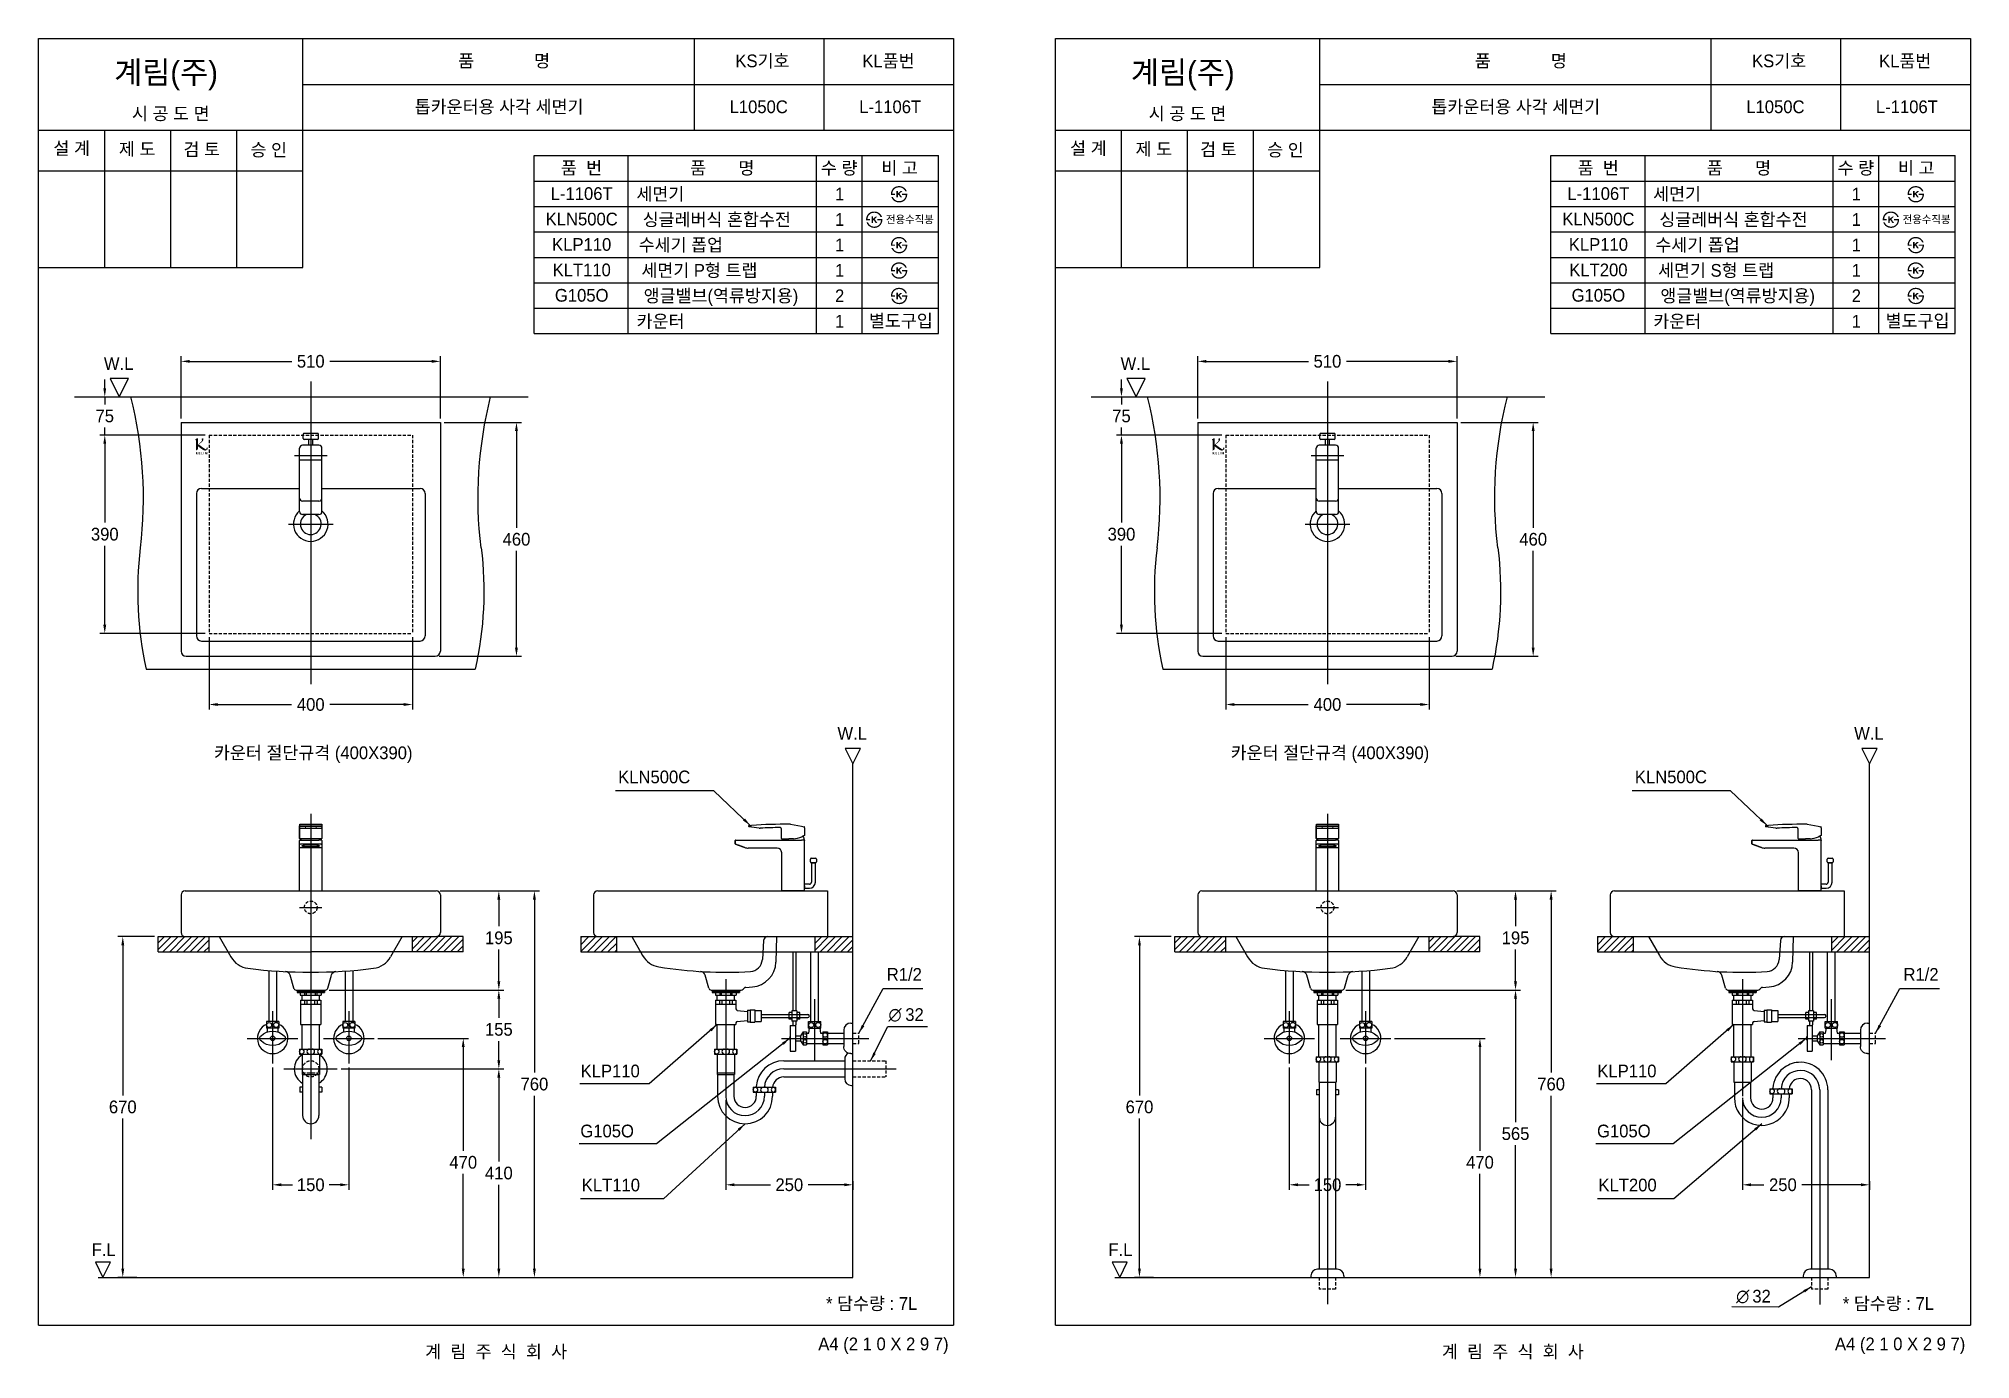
# Model space of a CAD drawing. Header units: millimetres. Extents: x 0 to 3800, y -67 to 2530.
import ezdxf
from ezdxf.enums import TextEntityAlignment as Align
from ezdxf.lldxf.tags import DXFTag

# ---------------------------------------------------------------- set-up
doc = ezdxf.new("R2010")
doc.units = ezdxf.units.MM
doc.linetypes.add('DASHED2', pattern=[9.525, 6.35, -3.175])
for name, color, linetype in [('K로고', 7, 'Continuous'), ('TEXT', 7, 'Continuous'), ('내부선 및 부속', 4, 'Continuous'), ('도각라인', 7, 'Continuous'), ('외형선', 3, 'Continuous'), ('점선', 6, 'DASHED2'), ('중심선', 1, 'DASHED'), ('치수선', 7, 'Continuous')]:
    doc.layers.add(name, color=color, linetype=linetype)
doc.styles.add('140911', font='HBATANG.TTF')
doc.styles.add('____', font='')
doc.styles.add('타이틀', font='H2GTRM.TTF', dxfattribs={"height": 25})
doc.styles.get('____').set_extended_font_data('굴림')
tags = doc.linetypes.add('DASHDOT', pattern=[70, 31, -13, 13, -13]).pattern_tags.tags
tags[10:11] = [DXFTag(74, 4), DXFTag(75, 0), DXFTag(340, '0'), DXFTag(46, 0.0), DXFTag(50, 0.0), DXFTag(44, 0.0), DXFTag(45, 0.0)]
tags[8:9] = [DXFTag(74, 4), DXFTag(75, 0), DXFTag(340, '0'), DXFTag(46, 0.0), DXFTag(50, 0.0), DXFTag(44, 0.0), DXFTag(45, 0.0)]
tags[6:7] = [DXFTag(74, 4), DXFTag(75, 0), DXFTag(340, '0'), DXFTag(46, 0.0), DXFTag(50, 0.0), DXFTag(44, 0.0), DXFTag(45, 0.0)]
tags[4:5] = [DXFTag(74, 4), DXFTag(75, 0), DXFTag(340, '0'), DXFTag(46, 0.0), DXFTag(50, 0.0), DXFTag(44, 0.0), DXFTag(45, 0.0)]
tags = doc.linetypes.add('DASHED', pattern=[25.72, 12.86, -12.86]).pattern_tags.tags
tags[6:7] = [DXFTag(74, 4), DXFTag(75, 0), DXFTag(340, '0'), DXFTag(46, 0.0), DXFTag(50, 0.0), DXFTag(44, 0.0), DXFTag(45, 0.0)]
tags[4:5] = [DXFTag(74, 4), DXFTag(75, 0), DXFTag(340, '0'), DXFTag(46, 0.0), DXFTag(50, 0.0), DXFTag(44, 0.0), DXFTag(45, 0.0)]
doc.dimstyles.new('MSADIM', dxfattribs={"dimtxt": 33, "dimasz": 17, "dimexe": 10, "dimexo": 7.5, "dimgap": 10, "dimtad": 0, "dimtih": 1, "dimtoh": 1, "dimdec": 0, "dimzin": 1, "dimdsep": 46, "dimtxsty": '____', "dimcen": 11.25, "dimadec": 0, "dimazin": 0, "dimtfac": 1, "dimtdec": 0, "dimtix": 1, "dimtmove": 0, "dimatfit": 3, "dimfxl": 1, "dimtolj": 1, "dimtzin": 1, "dimarcsym": 0})

msp = doc.modelspace()

# ---------------------------------------------------------------- texts
at = {"layer": 'TEXT', "style": '타이틀'}
for p in [(148.7, 2441.8), (2148.7, 2441.8)]:
    msp.add_text('계림(주)', height=44, dxfattribs=at).set_placement(p)
for s, height, p in [('품             명', 25, (915.7, 2486.4)), ('KS기호', 25, (1423.8, 2486.3)), ('KL품번', 25, (1671.8, 2486.1)), ('품             명', 25, (2915.7, 2486.4)), ('KS기호', 25, (3423.8, 2486.3)), ('KL품번', 25, (3671.8, 2486.1)), ('시 공 도 면', 25, (259.9, 2382.7)), ('톱카운터용 사각 세면기', 25, (905.8, 2396)), ('L1050C', 25, (1416.5, 2396)), ('L-1106T', 25, (1675.1, 2396)), ('시 공 도 면', 25, (2259.9, 2382.7)), ('톱카운터용 사각 세면기', 25, (2905.8, 2396)), ('L1050C', 25, (3416.5, 2396)), ('L-1106T', 25, (3675.1, 2396)), ('설 계', 25, (65, 2314.6)), ('제 도', 25, (193.8, 2312.9)), ('검 토', 25, (320.8, 2312.3)), ('승 인', 25, (452.7, 2311.4)), ('설 계', 25, (2065, 2314.6)), ('제 도', 25, (2193.8, 2312.9)), ('검 토', 25, (2320.8, 2312.3)), ('승 인', 25, (2452.7, 2311.4)), ('품  번', 25, (1067.9, 2275.7)), ('품       명', 25, (1344.8, 2275.7)), ('수 량', 25, (1574.8, 2275.7)), ('비 고', 25, (1693.6, 2275.7)), ('품  번', 25, (3067.9, 2275.7)), ('품       명', 25, (3344.8, 2275.7)), ('수 량', 25, (3574.8, 2275.7)), ('비 고', 25, (3693.6, 2275.7)), ('L-1106T', 25, (1068.3, 2225.3)), ('세면기', 25, (1223, 2224.4)), ('1', 25, (1575.7, 2224.4)), ('L-1106T', 25, (3068.3, 2225.3)), ('세면기', 25, (3223, 2224.4)), ('1', 25, (3575.7, 2224.4)), ('KLN500C', 25, (1068.3, 2175.3)), ('싱글레버식 혼합수전', 25, (1333.9, 2174.4)), ('1', 25, (1575.7, 2174.4)), ('전용수직봉', 15, (1713.9, 2174.4)), ('KLN500C', 25, (3068.3, 2175.3)), ('싱글레버식 혼합수전', 25, (3333.9, 2174.4)), ('1', 25, (3575.7, 2174.4)), ('전용수직봉', 15, (3713.9, 2174.4)), ('KLP110', 25, (1068.3, 2125.3)), ('수세기 폽업', 25, (1263.3, 2124.4)), ('1', 25, (1575.7, 2124.4)), ('KLP110', 25, (3068.3, 2125.3)), ('수세기 폽업', 25, (3263.3, 2124.4)), ('1', 25, (3575.7, 2124.4)), ('세면기 P형 트랩', 25, (1299.8, 2074.4)), ('세면기 S형 트랩', 25, (3299.8, 2074.4)), ('KLT110', 25, (1068.3, 2075.3)), ('1', 25, (1575.7, 2074.4)), ('KLT200', 25, (3068.3, 2075.3)), ('1', 25, (3575.7, 2074.4)), ('G105O', 25, (1068.3, 2025.3)), ('앵글밸브(역류방지용)', 25, (1342.3, 2024.4)), ('2', 25, (1575.7, 2024.4)), ('G105O', 25, (3068.3, 2025.3)), ('앵글밸브(역류방지용)', 25, (3342.3, 2024.4)), ('2', 25, (3575.7, 2024.4)), ('카운터', 25, (1223.4, 1974.4)), ('1', 25, (1575.7, 1974.4)), ('별도구입', 25, (1696.1, 1975.2)), ('카운터', 25, (3223.4, 1974.4)), ('1', 25, (3575.7, 1974.4)), ('별도구입', 25, (3696.1, 1975.2)), ('카운터 절단규격 (400X390)', 25, (540.2, 1125.8)), ('카운터 절단규격 (400X390)', 25, (2540.2, 1125.8)), ('* 담수량 : 7L ', 25, (1643.3, 42.9)), ('* 담수량 : 7L ', 25, (3643.3, 42.9)), ('계  림  주  식  회  사', 25, (900, -51.7)), ('계  림  주  식  회  사', 25, (2900, -51.7))]:
    msp.add_text(s, height=height, dxfattribs=at).set_placement(p, align=Align.MIDDLE_CENTER)
for s, p in [('W.L', (157.4, 1891.2)), ('W.L', (2157.4, 1891.2)), ('W.L', (1600.4, 1164.1)), ('W.L', (3600.4, 1164.1)), ('F.L', (128, 149)), ('F.L', (2128, 149))]:
    msp.add_text(s, height=25, dxfattribs=at).set_placement(p, align=Align.MIDDLE)
for p in [(1790, -36.5), (3790, -36.5)]:
    msp.add_text('A4 (2 1 0 X 2 9 7)', height=25, dxfattribs=at).set_placement(p, align=Align.MIDDLE_RIGHT)
at = {"layer": 'TEXT', "char_height": 25, "width": 380.447, "attachment_point": 1, "line_spacing_factor": 0.963855, "style": '타이틀'}
for s, insert in [('\\A1;KLN500C', (1140, 1090.8)), ('\\A1;KLN500C', (3140, 1090.8)), ('\\A1;KLP110', (1066.2, 512.6)), ('\\A1;KLP110', (3066.2, 512.6)), ('\\A1;G105O', (1065.6, 394.6)), ('\\A1;G105O', (3065.6, 394.6)), ('\\A1;KLT110', (1068.4, 288.4)), ('\\A1;KLT200', (3068.4, 288.4))]:
    msp.add_mtext(s, dxfattribs=dict(at, insert=insert))
at = {"layer": '치수선'}
for s, style, p in [('∅', '140911', (1671.7, 598.5)), ('32', '타이틀', (1704.8, 598.5)), ('∅', '140911', (3339.2, 44.7)), ('32', '타이틀', (3371.1, 44.8))]:
    msp.add_text(s, height=25, dxfattribs=dict(at, style=style)).set_placement(p)
at = {"layer": '치수선', "linetype": 'Continuous', "char_height": 25, "width": 380.447, "attachment_point": 1, "line_spacing_factor": 0.963855, "style": '타이틀'}
for insert in [(1668.4, 702.6), (3668.4, 702.6)]:
    msp.add_mtext('\\A1;R1/2', dxfattribs=dict(at, insert=insert))

# ---------------------------------------------------------------- blocks, each defined once
blk = doc.blocks.new('*D2')
at = {"layer": '치수선', "color": 0, "linetype": 'Continuous', "lineweight": -2, "transparency": 16777216}
for p, q in [((2280.3, 1783), (2280.3, 1905.4)), ((2790.3, 1783), (2790.3, 1905.4)), ((2297.3, 1895.4), (2497.9, 1895.4)), ((2773.3, 1895.4), (2572.6, 1895.4))]:
    blk.add_line(p, q, dxfattribs=at)
at = {"layer": '치수선', "color": 0, "linetype": 'Continuous', "transparency": 16777216}
for points in [[(2297.3, 1898.3), (2297.3, 1892.6), (2280.3, 1895.4)], [(2773.3, 1898.3), (2773.3, 1892.6), (2790.3, 1895.4)]]:
    blk.add_solid(points, dxfattribs=at)
at = {"layer": '치수선', "color": 0, "linetype": 'Continuous', "transparency": 16777216, "insert": (2535.3, 1895.4), "char_height": 25, "attachment_point": 5, "style": '____'}
blk.add_mtext('\\A1;510', dxfattribs=at)
blk = doc.blocks.new('*D3')
at = {"layer": '치수선', "color": 0, "linetype": 'Continuous', "lineweight": -2, "transparency": 16777216}
for p, q in [((2119.9, 1825.5), (2140.1, 1825.5)), ((2130.1, 1842.5), (2130.1, 1859.5)), ((2130.1, 1825.5), (2130.1, 1810.8)), ((2327.8, 1750.5), (2120.1, 1750.5)), ((2130.1, 1750.5), (2130.1, 1765.1)), ((2130.1, 1733.5), (2130.1, 1716.5))]:
    blk.add_line(p, q, dxfattribs=at)
at = {"layer": '치수선', "color": 0, "linetype": 'Continuous', "transparency": 16777216}
for points in [[(2127.2, 1842.5), (2132.9, 1842.5), (2130.1, 1825.5)], [(2127.2, 1733.5), (2132.9, 1733.5), (2130.1, 1750.5)]]:
    blk.add_solid(points, dxfattribs=at)
at = {"layer": '치수선', "color": 0, "linetype": 'Continuous', "transparency": 16777216, "insert": (2130.1, 1788), "char_height": 25, "attachment_point": 5, "style": '____'}
blk.add_mtext('\\A1;75', dxfattribs=at)
blk = doc.blocks.new('*D4')
at = {"layer": '치수선', "color": 0, "linetype": 'Continuous', "lineweight": -2, "transparency": 16777216}
for p, q in [((2327.8, 1750.5), (2120.1, 1750.5)), ((2130.1, 1733.5), (2130.1, 1578.3)), ((2130.1, 1377.5), (2130.1, 1532.6)), ((2327.8, 1360.5), (2120.1, 1360.5))]:
    blk.add_line(p, q, dxfattribs=at)
at = {"layer": '치수선', "color": 0, "linetype": 'Continuous', "transparency": 16777216}
for points in [[(2127.2, 1733.5), (2132.9, 1733.5), (2130.1, 1750.5)], [(2127.2, 1377.5), (2132.9, 1377.5), (2130.1, 1360.5)]]:
    blk.add_solid(points, dxfattribs=at)
at = {"layer": '치수선', "color": 0, "linetype": 'Continuous', "transparency": 16777216, "insert": (2130.1, 1555.5), "char_height": 25, "attachment_point": 5, "style": '____'}
blk.add_mtext('\\A1;390', dxfattribs=at)
blk = doc.blocks.new('*D5')
at = {"layer": '치수선', "color": 0, "linetype": 'Continuous', "lineweight": -2, "transparency": 16777216}
for p, q in [((2335.3, 1353), (2335.3, 1210.7)), ((2735.3, 1353), (2735.3, 1210.7)), ((2352.3, 1220.7), (2497.6, 1220.7)), ((2718.3, 1220.7), (2572.9, 1220.7))]:
    blk.add_line(p, q, dxfattribs=at)
at = {"layer": '치수선', "color": 0, "linetype": 'Continuous', "transparency": 16777216}
for points in [[(2352.3, 1223.6), (2352.3, 1217.9), (2335.3, 1220.7)], [(2718.3, 1223.6), (2718.3, 1217.9), (2735.3, 1220.7)]]:
    blk.add_solid(points, dxfattribs=at)
at = {"layer": '치수선', "color": 0, "linetype": 'Continuous', "transparency": 16777216, "insert": (2535.3, 1220.7), "char_height": 25, "attachment_point": 5, "style": '____'}
blk.add_mtext('\\A1;400', dxfattribs=at)
blk = doc.blocks.new('*D6')
at = {"layer": '치수선', "color": 0, "linetype": 'Continuous', "lineweight": -2, "transparency": 16777216}
for p, q in [((2797.8, 1775.5), (2950, 1775.5)), ((2940, 1758.5), (2940, 1568.3)), ((2940, 1332.5), (2940, 1522.6)), ((2787.8, 1315.5), (2950, 1315.5))]:
    blk.add_line(p, q, dxfattribs=at)
at = {"layer": '치수선', "color": 0, "linetype": 'Continuous', "transparency": 16777216}
for points in [[(2937.1, 1758.5), (2942.8, 1758.5), (2940, 1775.5)], [(2937.1, 1332.5), (2942.8, 1332.5), (2940, 1315.5)]]:
    blk.add_solid(points, dxfattribs=at)
at = {"layer": '치수선', "color": 0, "linetype": 'Continuous', "transparency": 16777216, "insert": (2940, 1545.5), "char_height": 25, "attachment_point": 5, "style": '____'}
blk.add_mtext('\\A1;460', dxfattribs=at)
blk = doc.blocks.new('*D7')
at = {"layer": '치수선', "color": 0, "linetype": 'Continuous', "lineweight": -2, "transparency": 16777216}
for p, q in [((2227.8, 764.3), (2155.5, 764.3)), ((2165.5, 747.3), (2165.5, 452.1)), ((2165.5, 111.3), (2165.5, 406.5)), ((2193.3, 94.3), (2155.5, 94.3))]:
    blk.add_line(p, q, dxfattribs=at)
at = {"layer": '치수선', "color": 0, "linetype": 'Continuous', "transparency": 16777216}
for points in [[(2162.7, 747.3), (2168.3, 747.3), (2165.5, 764.3)], [(2162.7, 111.3), (2168.3, 111.3), (2165.5, 94.3)]]:
    blk.add_solid(points, dxfattribs=at)
at = {"layer": '치수선', "color": 0, "linetype": 'Continuous', "transparency": 16777216, "insert": (2165.5, 429.3), "char_height": 25, "attachment_point": 5, "style": '____'}
blk.add_mtext('\\A1;670', dxfattribs=at)
blk = doc.blocks.new('*D8')
at = {"layer": '치수선', "color": 0, "linetype": 'Continuous', "lineweight": -2, "transparency": 16777216}
for p, q in [((2789.9, 854.3), (2915.3, 854.3)), ((2905.3, 837.3), (2905.3, 784.7)), ((2905.3, 676.3), (2905.3, 739)), ((2571.5, 659.3), (2915.3, 659.3))]:
    blk.add_line(p, q, dxfattribs=at)
at = {"layer": '치수선', "color": 0, "linetype": 'Continuous', "transparency": 16777216}
for points in [[(2902.4, 837.3), (2908.1, 837.3), (2905.3, 854.3)], [(2902.4, 676.3), (2908.1, 676.3), (2905.3, 659.3)]]:
    blk.add_solid(points, dxfattribs=at)
at = {"layer": '치수선', "color": 0, "linetype": 'Continuous', "transparency": 16777216, "insert": (2905.3, 761.8), "char_height": 25, "attachment_point": 5, "style": '____'}
blk.add_mtext('\\A1;195', dxfattribs=at)
blk = doc.blocks.new('*D9')
at = {"layer": '치수선', "color": 0, "linetype": 'Continuous', "lineweight": -2, "transparency": 16777216}
for p, q in [((2789.9, 854.3), (2985.3, 854.3)), ((2975.3, 837.3), (2975.3, 497.1)), ((2975.3, 111.3), (2975.3, 451.5)), ((2933.4, 94.3), (2985.3, 94.3))]:
    blk.add_line(p, q, dxfattribs=at)
at = {"layer": '치수선', "color": 0, "linetype": 'Continuous', "transparency": 16777216}
for points in [[(2972.4, 837.3), (2978.1, 837.3), (2975.3, 854.3)], [(2972.4, 111.3), (2978.1, 111.3), (2975.3, 94.3)]]:
    blk.add_solid(points, dxfattribs=at)
at = {"layer": '치수선', "color": 0, "linetype": 'Continuous', "transparency": 16777216, "insert": (2975.3, 474.3), "char_height": 25, "attachment_point": 5, "style": '____'}
blk.add_mtext('\\A1;760', dxfattribs=at)
blk = doc.blocks.new('*D10')
at = {"layer": '치수선', "color": 0, "linetype": 'Continuous', "lineweight": -2, "transparency": 16777216}
for p, q in [((2573.2, 659.3), (2915.3, 659.3)), ((2905.3, 642.3), (2905.3, 399.6)), ((2905.3, 111.3), (2905.3, 354)), ((2632, 94.3), (2915.3, 94.3))]:
    blk.add_line(p, q, dxfattribs=at)
at = {"layer": '치수선', "color": 0, "linetype": 'Continuous', "transparency": 16777216}
for points in [[(2902.4, 642.3), (2908.1, 642.3), (2905.3, 659.3)], [(2902.4, 111.3), (2908.1, 111.3), (2905.3, 94.3)]]:
    blk.add_solid(points, dxfattribs=at)
at = {"layer": '치수선', "color": 0, "linetype": 'Continuous', "transparency": 16777216, "insert": (2905.3, 376.8), "char_height": 25, "attachment_point": 5, "style": '____'}
blk.add_mtext('\\A1;565', dxfattribs=at)
blk = doc.blocks.new('*D11')
at = {"layer": '치수선', "color": 0, "linetype": 'Continuous', "lineweight": -2, "transparency": 16777216}
for p, q in [((2667.5, 564.3), (2845.3, 564.3)), ((2835.3, 547.3), (2835.3, 343.3)), ((2835.3, 111.3), (2835.3, 297.6)), ((2802.4, 94.3), (2845.3, 94.3))]:
    blk.add_line(p, q, dxfattribs=at)
at = {"layer": '치수선', "color": 0, "linetype": 'Continuous', "transparency": 16777216}
for points in [[(2832.4, 547.3), (2838.1, 547.3), (2835.3, 564.3)], [(2832.4, 111.3), (2838.1, 111.3), (2835.3, 94.3)]]:
    blk.add_solid(points, dxfattribs=at)
at = {"layer": '치수선', "color": 0, "linetype": 'Continuous', "transparency": 16777216, "insert": (2835.3, 320.4), "char_height": 25, "attachment_point": 5, "style": '____'}
blk.add_mtext('\\A1;470', dxfattribs=at)
blk = doc.blocks.new('*D12')
at = {"layer": '치수선', "color": 0, "linetype": 'Continuous', "lineweight": -2, "transparency": 16777216}
for p, q in [((2460.3, 507.2), (2460.3, 266.3)), ((2610.3, 507.2), (2610.3, 266.3)), ((2477.3, 276.3), (2499.3, 276.3)), ((2593.3, 276.3), (2571.2, 276.3))]:
    blk.add_line(p, q, dxfattribs=at)
at = {"layer": '치수선', "color": 0, "linetype": 'Continuous', "transparency": 16777216}
for points in [[(2477.3, 279.2), (2477.3, 273.5), (2460.3, 276.3)], [(2593.3, 279.2), (2593.3, 273.5), (2610.3, 276.3)]]:
    blk.add_solid(points, dxfattribs=at)
at = {"layer": '치수선', "color": 0, "linetype": 'Continuous', "transparency": 16777216, "insert": (2535.3, 276.3), "char_height": 25, "attachment_point": 5, "style": '____'}
blk.add_mtext('\\A1;150', dxfattribs=at)
blk = doc.blocks.new('*D13')
at = {"layer": '치수선', "color": 0, "linetype": 'Continuous', "lineweight": -2, "transparency": 16777216}
for p, q in [((3351.7, 442.8), (3351.7, 266.3)), ((3368.7, 276.3), (3393.9, 276.3)), ((3584.7, 276.3), (3468.5, 276.3)), ((3601.7, 283.3), (3601.7, 266.3))]:
    blk.add_line(p, q, dxfattribs=at)
at = {"layer": '치수선', "color": 0, "linetype": 'Continuous', "transparency": 16777216}
for points in [[(3368.7, 279.2), (3368.7, 273.5), (3351.7, 276.3)], [(3584.7, 279.2), (3584.7, 273.5), (3601.7, 276.3)]]:
    blk.add_solid(points, dxfattribs=at)
at = {"layer": '치수선', "color": 0, "linetype": 'Continuous', "transparency": 16777216, "insert": (3431.2, 276.3), "char_height": 25, "attachment_point": 5, "style": '____'}
blk.add_mtext('\\A1;250', dxfattribs=at)
blk = doc.blocks.new('*D14')
at = {"layer": '치수선', "color": 0, "linetype": 'Continuous', "lineweight": -2, "transparency": 16777216}
for p, q in [((280.3, 1783), (280.3, 1905.4)), ((790.3, 1783), (790.3, 1905.4)), ((297.3, 1895.4), (497.9, 1895.4)), ((773.3, 1895.4), (572.6, 1895.4))]:
    blk.add_line(p, q, dxfattribs=at)
at = {"layer": '치수선', "color": 0, "linetype": 'Continuous', "transparency": 16777216}
for points in [[(297.3, 1898.3), (297.3, 1892.6), (280.3, 1895.4)], [(773.3, 1898.3), (773.3, 1892.6), (790.3, 1895.4)]]:
    blk.add_solid(points, dxfattribs=at)
at = {"layer": '치수선', "color": 0, "linetype": 'Continuous', "transparency": 16777216, "insert": (535.3, 1895.4), "char_height": 25, "attachment_point": 5, "style": '____'}
blk.add_mtext('\\A1;510', dxfattribs=at)
blk = doc.blocks.new('*D15')
at = {"layer": '치수선', "color": 0, "linetype": 'Continuous', "lineweight": -2, "transparency": 16777216}
for p, q in [((119.9, 1825.5), (140.1, 1825.5)), ((130.1, 1842.5), (130.1, 1859.5)), ((130.1, 1825.5), (130.1, 1810.8)), ((327.8, 1750.5), (120.1, 1750.5)), ((130.1, 1750.5), (130.1, 1765.1)), ((130.1, 1733.5), (130.1, 1716.5))]:
    blk.add_line(p, q, dxfattribs=at)
at = {"layer": '치수선', "color": 0, "linetype": 'Continuous', "transparency": 16777216}
for points in [[(127.2, 1842.5), (132.9, 1842.5), (130.1, 1825.5)], [(127.2, 1733.5), (132.9, 1733.5), (130.1, 1750.5)]]:
    blk.add_solid(points, dxfattribs=at)
at = {"layer": '치수선', "color": 0, "linetype": 'Continuous', "transparency": 16777216, "insert": (130.1, 1788), "char_height": 25, "attachment_point": 5, "style": '____'}
blk.add_mtext('\\A1;75', dxfattribs=at)
blk = doc.blocks.new('*D16')
at = {"layer": '치수선', "color": 0, "linetype": 'Continuous', "lineweight": -2, "transparency": 16777216}
for p, q in [((327.8, 1750.5), (120.1, 1750.5)), ((130.1, 1733.5), (130.1, 1578.3)), ((130.1, 1377.5), (130.1, 1532.6)), ((327.8, 1360.5), (120.1, 1360.5))]:
    blk.add_line(p, q, dxfattribs=at)
at = {"layer": '치수선', "color": 0, "linetype": 'Continuous', "transparency": 16777216}
for points in [[(127.2, 1733.5), (132.9, 1733.5), (130.1, 1750.5)], [(127.2, 1377.5), (132.9, 1377.5), (130.1, 1360.5)]]:
    blk.add_solid(points, dxfattribs=at)
at = {"layer": '치수선', "color": 0, "linetype": 'Continuous', "transparency": 16777216, "insert": (130.1, 1555.5), "char_height": 25, "attachment_point": 5, "style": '____'}
blk.add_mtext('\\A1;390', dxfattribs=at)
blk = doc.blocks.new('*D17')
at = {"layer": '치수선', "color": 0, "linetype": 'Continuous', "lineweight": -2, "transparency": 16777216}
for p, q in [((335.3, 1353), (335.3, 1210.7)), ((735.3, 1353), (735.3, 1210.7)), ((352.3, 1220.7), (497.6, 1220.7)), ((718.3, 1220.7), (572.9, 1220.7))]:
    blk.add_line(p, q, dxfattribs=at)
at = {"layer": '치수선', "color": 0, "linetype": 'Continuous', "transparency": 16777216}
for points in [[(352.3, 1223.6), (352.3, 1217.9), (335.3, 1220.7)], [(718.3, 1223.6), (718.3, 1217.9), (735.3, 1220.7)]]:
    blk.add_solid(points, dxfattribs=at)
at = {"layer": '치수선', "color": 0, "linetype": 'Continuous', "transparency": 16777216, "insert": (535.3, 1220.7), "char_height": 25, "attachment_point": 5, "style": '____'}
blk.add_mtext('\\A1;400', dxfattribs=at)
blk = doc.blocks.new('*D18')
at = {"layer": '치수선', "color": 0, "linetype": 'Continuous', "lineweight": -2, "transparency": 16777216}
for p, q in [((797.8, 1775.5), (950, 1775.5)), ((940, 1758.5), (940, 1568.3)), ((940, 1332.5), (940, 1522.6)), ((787.8, 1315.5), (950, 1315.5))]:
    blk.add_line(p, q, dxfattribs=at)
at = {"layer": '치수선', "color": 0, "linetype": 'Continuous', "transparency": 16777216}
for points in [[(937.1, 1758.5), (942.8, 1758.5), (940, 1775.5)], [(937.1, 1332.5), (942.8, 1332.5), (940, 1315.5)]]:
    blk.add_solid(points, dxfattribs=at)
at = {"layer": '치수선', "color": 0, "linetype": 'Continuous', "transparency": 16777216, "insert": (940, 1545.5), "char_height": 25, "attachment_point": 5, "style": '____'}
blk.add_mtext('\\A1;460', dxfattribs=at)
blk = doc.blocks.new('*D19')
at = {"layer": '치수선', "color": 0, "linetype": 'Continuous', "lineweight": -2, "transparency": 16777216}
for p, q in [((227.8, 764.3), (155.5, 764.3)), ((165.5, 747.3), (165.5, 452.1)), ((165.5, 111.3), (165.5, 406.5)), ((193.3, 94.3), (155.5, 94.3))]:
    blk.add_line(p, q, dxfattribs=at)
at = {"layer": '치수선', "color": 0, "linetype": 'Continuous', "transparency": 16777216}
for points in [[(162.7, 747.3), (168.3, 747.3), (165.5, 764.3)], [(162.7, 111.3), (168.3, 111.3), (165.5, 94.3)]]:
    blk.add_solid(points, dxfattribs=at)
at = {"layer": '치수선', "color": 0, "linetype": 'Continuous', "transparency": 16777216, "insert": (165.5, 429.3), "char_height": 25, "attachment_point": 5, "style": '____'}
blk.add_mtext('\\A1;670', dxfattribs=at)
blk = doc.blocks.new('*D20')
at = {"layer": '치수선', "color": 0, "linetype": 'Continuous', "lineweight": -2, "transparency": 16777216}
for p, q in [((789.9, 854.3), (915.3, 854.3)), ((905.3, 837.3), (905.3, 784.7)), ((905.3, 676.3), (905.3, 739)), ((571.5, 659.3), (915.3, 659.3))]:
    blk.add_line(p, q, dxfattribs=at)
at = {"layer": '치수선', "color": 0, "linetype": 'Continuous', "transparency": 16777216}
for points in [[(902.4, 837.3), (908.1, 837.3), (905.3, 854.3)], [(902.4, 676.3), (908.1, 676.3), (905.3, 659.3)]]:
    blk.add_solid(points, dxfattribs=at)
at = {"layer": '치수선', "color": 0, "linetype": 'Continuous', "transparency": 16777216, "insert": (905.3, 761.8), "char_height": 25, "attachment_point": 5, "style": '____'}
blk.add_mtext('\\A1;195', dxfattribs=at)
blk = doc.blocks.new('*D21')
at = {"layer": '치수선', "color": 0, "linetype": 'Continuous', "lineweight": -2, "transparency": 16777216}
for p, q in [((789.9, 854.3), (985.3, 854.3)), ((975.3, 837.3), (975.3, 497.1)), ((975.3, 111.3), (975.3, 451.5)), ((933.4, 94.3), (985.3, 94.3))]:
    blk.add_line(p, q, dxfattribs=at)
at = {"layer": '치수선', "color": 0, "linetype": 'Continuous', "transparency": 16777216}
for points in [[(972.4, 837.3), (978.1, 837.3), (975.3, 854.3)], [(972.4, 111.3), (978.1, 111.3), (975.3, 94.3)]]:
    blk.add_solid(points, dxfattribs=at)
at = {"layer": '치수선', "color": 0, "linetype": 'Continuous', "transparency": 16777216, "insert": (975.3, 474.3), "char_height": 25, "attachment_point": 5, "style": '____'}
blk.add_mtext('\\A1;760', dxfattribs=at)
blk = doc.blocks.new('*D22')
at = {"layer": '치수선', "color": 0, "linetype": 'Continuous', "lineweight": -2, "transparency": 16777216}
for p, q in [((573.2, 659.3), (915.3, 659.3)), ((905.3, 642.3), (905.3, 604.7)), ((905.3, 521.3), (905.3, 559)), ((594.8, 504.3), (915.3, 504.3))]:
    blk.add_line(p, q, dxfattribs=at)
at = {"layer": '치수선', "color": 0, "linetype": 'Continuous', "transparency": 16777216}
for points in [[(902.4, 642.3), (908.1, 642.3), (905.3, 659.3)], [(902.4, 521.3), (908.1, 521.3), (905.3, 504.3)]]:
    blk.add_solid(points, dxfattribs=at)
at = {"layer": '치수선', "color": 0, "linetype": 'Continuous', "transparency": 16777216, "insert": (905.3, 581.8), "char_height": 25, "attachment_point": 5, "style": '____'}
blk.add_mtext('\\A1;155', dxfattribs=at)
blk = doc.blocks.new('*D23')
at = {"layer": '치수선', "color": 0, "linetype": 'Continuous', "lineweight": -2, "transparency": 16777216}
for p, q in [((594.8, 504.3), (915.3, 504.3)), ((905.3, 487.3), (905.3, 322.2)), ((905.3, 111.3), (905.3, 276.5)), ((866.8, 94.3), (915.3, 94.3))]:
    blk.add_line(p, q, dxfattribs=at)
at = {"layer": '치수선', "color": 0, "linetype": 'Continuous', "transparency": 16777216}
for points in [[(902.4, 487.3), (908.1, 487.3), (905.3, 504.3)], [(902.4, 111.3), (908.1, 111.3), (905.3, 94.3)]]:
    blk.add_solid(points, dxfattribs=at)
at = {"layer": '치수선', "color": 0, "linetype": 'Continuous', "transparency": 16777216, "insert": (905.3, 299.3), "char_height": 25, "attachment_point": 5, "style": '____'}
blk.add_mtext('\\A1;410', dxfattribs=at)
blk = doc.blocks.new('*D24')
at = {"layer": '치수선', "color": 0, "linetype": 'Continuous', "lineweight": -2, "transparency": 16777216}
for p, q in [((667.5, 564.3), (845.3, 564.3)), ((835.3, 547.3), (835.3, 343.3)), ((835.3, 111.3), (835.3, 297.6)), ((802.4, 94.3), (845.3, 94.3))]:
    blk.add_line(p, q, dxfattribs=at)
at = {"layer": '치수선', "color": 0, "linetype": 'Continuous', "transparency": 16777216}
for points in [[(832.4, 547.3), (838.1, 547.3), (835.3, 564.3)], [(832.4, 111.3), (838.1, 111.3), (835.3, 94.3)]]:
    blk.add_solid(points, dxfattribs=at)
at = {"layer": '치수선', "color": 0, "linetype": 'Continuous', "transparency": 16777216, "insert": (835.3, 320.4), "char_height": 25, "attachment_point": 5, "style": '____'}
blk.add_mtext('\\A1;470', dxfattribs=at)
blk = doc.blocks.new('*D25')
at = {"layer": '치수선', "color": 0, "linetype": 'Continuous', "lineweight": -2, "transparency": 16777216}
for p, q in [((460.3, 507.2), (460.3, 266.3)), ((610.3, 507.2), (610.3, 266.3)), ((477.3, 276.3), (499.3, 276.3)), ((593.3, 276.3), (571.2, 276.3))]:
    blk.add_line(p, q, dxfattribs=at)
at = {"layer": '치수선', "color": 0, "linetype": 'Continuous', "transparency": 16777216}
for points in [[(477.3, 279.2), (477.3, 273.5), (460.3, 276.3)], [(593.3, 279.2), (593.3, 273.5), (610.3, 276.3)]]:
    blk.add_solid(points, dxfattribs=at)
at = {"layer": '치수선', "color": 0, "linetype": 'Continuous', "transparency": 16777216, "insert": (535.3, 276.3), "char_height": 25, "attachment_point": 5, "style": '____'}
blk.add_mtext('\\A1;150', dxfattribs=at)
blk = doc.blocks.new('*D26')
at = {"layer": '치수선', "color": 0, "linetype": 'Continuous', "lineweight": -2, "transparency": 16777216}
for p, q in [((1351.7, 442.8), (1351.7, 266.3)), ((1368.7, 276.3), (1439.4, 276.3)), ((1584.7, 276.3), (1514, 276.3)), ((1601.7, 283.3), (1601.7, 266.3))]:
    blk.add_line(p, q, dxfattribs=at)
at = {"layer": '치수선', "color": 0, "linetype": 'Continuous', "transparency": 16777216}
for points in [[(1368.7, 279.2), (1368.7, 273.5), (1351.7, 276.3)], [(1584.7, 279.2), (1584.7, 273.5), (1601.7, 276.3)]]:
    blk.add_solid(points, dxfattribs=at)
at = {"layer": '치수선', "color": 0, "linetype": 'Continuous', "transparency": 16777216, "insert": (1476.7, 276.3), "char_height": 25, "attachment_point": 5, "style": '____'}
blk.add_mtext('\\A1;250', dxfattribs=at)

# ---------------------------------------------------------------- dimensions: what is measured, and where the dimension line sits
at = {"layer": '치수선', "linetype": 'Continuous'}
for base, p1, p2, picture, middle in [((790.3, 1895.4), (280.3, 1775.5), (790.3, 1775.5), '*D14', (535.3, 1895.4)), ((2790.3, 1895.4), (2280.3, 1775.5), (2790.3, 1775.5), '*D2', (2535.3, 1895.4)), ((735.3, 1220.7), (335.3, 1360.5), (735.3, 1360.5), '*D17', (535.3, 1220.7)), ((2735.3, 1220.7), (2335.3, 1360.5), (2735.3, 1360.5), '*D5', (2535.3, 1220.7)), ((610.3, 276.3), (460.3, 514.7), (610.3, 514.7), '*D25', (535.3, 276.3)), ((2610.3, 276.3), (2460.3, 514.7), (2610.3, 514.7), '*D12', (2535.3, 276.3)), ((3601.7, 276.3), (3351.7, 450.3), (3601.7, 290.8), '*D13', (3431.2, 276.3))]:
    dim = msp.add_linear_dim(base=base, p1=p1, p2=p2, dimstyle='MSADIM', override={"dimtxt": 25}, dxfattribs=at)
    dim.commit()
    dim.dimension.update_dxf_attribs({"geometry": picture, "text_midpoint": middle, "dimtype": 160})
for base, p1, p2, picture, middle in [((130.1, 1825.5), (335.3, 1750.5), (112.4, 1825.5), '*D15', (130.1, 1788)), ((2130.1, 1825.5), (2335.3, 1750.5), (2112.4, 1825.5), '*D3', (2130.1, 1788)), ((940, 1775.5), (780.3, 1315.5), (790.3, 1775.5), '*D18', (940, 1545.5)), ((2940, 1775.5), (2780.3, 1315.5), (2790.3, 1775.5), '*D6', (2940, 1545.5)), ((905.3, 659.3), (782.4, 854.3), (564, 659.3), '*D20', (905.3, 761.8)), ((2905.3, 659.3), (2782.4, 854.3), (2564, 659.3), '*D8', (2905.3, 761.8)), ((165.5, 94.3), (235.3, 764.3), (200.8, 94.3), '*D19', (165.5, 429.3)), ((2165.5, 94.3), (2235.3, 764.3), (2200.8, 94.3), '*D7', (2165.5, 429.3)), ((835.3, 94.3), (660, 564.3), (794.9, 94.3), '*D24', (835.3, 320.4)), ((2835.3, 94.3), (2660, 564.3), (2794.9, 94.3), '*D11', (2835.3, 320.4))]:
    dim = msp.add_linear_dim(base=base, p1=p1, p2=p2, angle=90, dimstyle='MSADIM', override={"dimtxt": 25}, dxfattribs=at)
    dim.commit()
    dim.dimension.update_dxf_attribs({"geometry": picture, "text_midpoint": middle, "dimtype": 160})
for base, p1, p2, picture, middle in [((130.1, 1360.5), (335.3, 1750.5), (335.3, 1360.5), '*D16', (130.1, 1555.5)), ((2130.1, 1360.5), (2335.3, 1750.5), (2335.3, 1360.5), '*D4', (2130.1, 1555.5)), ((975.3, 94.3), (782.4, 854.3), (925.9, 94.3), '*D21', (975.3, 474.3)), ((2975.3, 94.3), (2782.4, 854.3), (2925.9, 94.3), '*D9', (2975.3, 474.3)), ((905.3, 504.3), (565.7, 659.3), (587.3, 504.3), '*D22', (905.3, 581.8)), ((2905.3, 94.3), (2565.7, 659.3), (2624.5, 94.3), '*D10', (2905.3, 376.8)), ((905.3, 94.3), (587.3, 504.3), (859.3, 94.3), '*D23', (905.3, 299.3))]:
    dim = msp.add_linear_dim(base=base, p1=p1, p2=p2, angle=90, dimstyle='MSADIM', override={"dimtxt": 25}, dxfattribs=at)
    dim.commit()
    dim.dimension.update_dxf_attribs({"geometry": picture, "text_midpoint": middle})
dim = msp.add_linear_dim(base=(1601.7, 276.3), p1=(1351.7, 450.3), p2=(1601.7, 290.8), dimstyle='MSADIM', override={"dimtxt": 25}, dxfattribs=at)
dim.commit()
dim.dimension.update_dxf_attribs({"geometry": '*D26', "text_midpoint": (1476.7, 276.3)})

# ---------------------------------------------------------------- hatches: boundary and pattern name
at = {"layer": 'K로고'}
h = msp.add_hatch(color=7, dxfattribs=at)
h.dxf.hatch_style = 1
edge = h.paths.add_edge_path()
edge.add_spline(control_points=[(313.5, 1731.7), (313.5, 1737.1), (313.5, 1742.9), (313.5, 1742.9)], knot_values=[8, 8, 8, 8, 8.533916, 8.533916, 8.533916, 8.533916], degree=3, periodic=0)
edge.add_spline(control_points=[(313.5, 1742.9), (313.5, 1743.7), (313.2, 1744.1), (312.5, 1744.1)], knot_values=[7, 7, 7, 7, 8, 8, 8, 8], degree=3, periodic=0)
edge.add_spline(control_points=[(312.5, 1744.1), (312, 1744.1), (311.5, 1744), (310.9, 1743.7)], knot_values=[6, 6, 6, 6, 7, 7, 7, 7], degree=3, periodic=0)
edge.add_spline(control_points=[(310.9, 1743.7), (310.4, 1743.4), (310, 1743.2), (309.5, 1742.9)], knot_values=[5, 5, 5, 5, 6, 6, 6, 6], degree=3, periodic=0)
edge.add_spline(control_points=[(309.5, 1742.9), (308.8, 1742.4), (308.1, 1741.9), (307.3, 1741.4)], knot_values=[4, 4, 4, 4, 5, 5, 5, 5], degree=3, periodic=0)
edge.add_spline(control_points=[(307.3, 1741.4), (307.9, 1741.3), (308.4, 1741), (308.9, 1740.6)], knot_values=[3, 3, 3, 3, 4, 4, 4, 4], degree=3, periodic=0)
edge.add_spline(control_points=[(308.9, 1740.6), (309.4, 1740.2), (309.7, 1739.5), (309.7, 1738.3)], knot_values=[2, 2, 2, 2, 3, 3, 3, 3], degree=3, periodic=0)
edge.add_spline(control_points=[(309.7, 1738.3), (309.7, 1738.3), (309.7, 1720.1), (309.7, 1720.1)], knot_values=[1, 1, 1, 1, 2, 2, 2, 2], degree=3, periodic=0)
edge.add_spline(control_points=[(309.7, 1720.1), (309.7, 1720.1), (313.5, 1722.6), (313.5, 1722.6)], knot_values=[0, 0, 0, 0, 1, 1, 1, 1], degree=3, periodic=0)
edge.add_spline(control_points=[(313.5, 1722.6), (313.5, 1722.6), (313.5, 1724.3), (313.5, 1726.7)], knot_values=[8.711966, 8.711966, 8.711966, 8.711966, 9, 9, 9, 9], degree=3, periodic=0)
edge.add_spline(control_points=[(313.5, 1726.7), (313.5, 1727.2), (313.5, 1727.8), (313.5, 1728.4)], knot_values=[8.647765, 8.647765, 8.647765, 8.647765, 8.711966, 8.711966, 8.711966, 8.711966], degree=3, periodic=0)
edge.add_spline(control_points=[(313.5, 1728.4), (316.4, 1726.1), (321.1, 1722.5), (324.2, 1721)], knot_values=[0, 0, 0, 0, 0.922238, 0.922238, 0.922238, 0.922238], degree=3, periodic=0)
edge.add_spline(control_points=[(324.2, 1721), (325.5, 1720.4), (326.5, 1720), (327.3, 1720)], knot_values=[11, 11, 11, 11, 12, 12, 12, 12], degree=3, periodic=0)
edge.add_spline(control_points=[(327.3, 1720), (327.9, 1720), (328.5, 1720.1), (329.1, 1720.3)], knot_values=[10.498506, 10.498506, 10.498506, 10.498506, 11, 11, 11, 11], degree=3, periodic=0)
edge.add_spline(control_points=[(328.9, 1720.2), (329.7, 1720.5), (330.3, 1721.3), (330.5, 1722.2)], knot_values=[3.097028, 3.097028, 3.097028, 3.097028, 4, 4, 4, 4], degree=3, periodic=0)
edge.add_spline(control_points=[(330.4, 1722.2), (329.8, 1722.2), (328.9, 1722.5), (327.9, 1723.1)], knot_values=[5, 5, 5, 5, 6, 6, 6, 6], degree=3, periodic=0)
edge.add_spline(control_points=[(327.9, 1723.1), (326.8, 1723.7), (325.8, 1724.3), (324.6, 1725)], knot_values=[4, 4, 4, 4, 5, 5, 5, 5], degree=3, periodic=0)
edge.add_spline(control_points=[(324.6, 1725), (324.6, 1725), (315.6, 1731.6), (315.1, 1732)], knot_values=[3, 3, 3, 3, 4, 4, 4, 4], degree=3, periodic=0)
edge.add_spline(control_points=[(315.1, 1732), (315, 1732), (315, 1732), (315, 1732)], knot_values=[2.993956, 2.993956, 2.993956, 2.993956, 3, 3, 3, 3], degree=3, periodic=0)
edge.add_spline(control_points=[(315, 1732), (316.6, 1733.1), (318.1, 1734.4), (319.6, 1735.6)], knot_values=[2, 2, 2, 2, 2.998114, 2.998114, 2.998114, 2.998114], degree=3, periodic=0)
edge.add_spline(control_points=[(319.6, 1735.6), (320.8, 1736.6), (323, 1738.8), (323.7, 1740.2)], knot_values=[1, 1, 1, 1, 2, 2, 2, 2], degree=3, periodic=0)
edge.add_spline(control_points=[(323.7, 1740.2), (324.4, 1741.5), (324.4, 1743.1), (323.5, 1744.4)], knot_values=[0, 0, 0, 0, 1, 1, 1, 1], degree=3, periodic=0)
edge.add_spline(control_points=[(323.5, 1744.4), (322.5, 1743.9), (321.5, 1743.4), (320.4, 1742.9)], knot_values=[7, 7, 7, 7, 8, 8, 8, 8], degree=3, periodic=0)
edge.add_spline(control_points=[(320.4, 1742.9), (321.2, 1742), (321.4, 1740.9), (321.1, 1739.8)], knot_values=[6, 6, 6, 6, 7, 7, 7, 7], degree=3, periodic=0)
edge.add_spline(control_points=[(321.1, 1739.8), (320.5, 1738), (318.3, 1735.8), (317, 1734.6)], knot_values=[5, 5, 5, 5, 6, 6, 6, 6], degree=3, periodic=0)
edge.add_spline(control_points=[(317, 1734.6), (315.8, 1733.6), (314.7, 1732.7), (313.5, 1731.7)], knot_values=[4.370496, 4.370496, 4.370496, 4.370496, 5, 5, 5, 5], degree=3, periodic=0)
h.paths.add_polyline_path([(313.3, 1717.2), (312.3, 1717.2), (310.6, 1715.5), (310.6, 1717.2), (309.8, 1717.2), (309.8, 1712.9), (310.6, 1712.9), (310.6, 1714.6), (312.3, 1712.9), (313.3, 1712.9), (311.2, 1715.1)])
h.paths.add_polyline_path([(318.1, 1717.2), (315.1, 1717.2), (315.1, 1712.9), (318.1, 1712.9), (318.1, 1713.6), (315.8, 1713.6), (315.8, 1714.8), (318, 1714.8), (318, 1715.5), (315.8, 1715.5), (315.8, 1716.5), (318.1, 1716.5)])
h.paths.add_polyline_path([(320.8, 1717.2), (320, 1717.2), (320, 1712.9), (322.8, 1712.9), (322.8, 1713.6), (320.8, 1713.6)])
h.paths.add_polyline_path([(325.4, 1717.2), (324.7, 1717.2), (324.7, 1712.9), (325.4, 1712.9)])
h.paths.add_polyline_path([(328.2, 1717.2), (327.2, 1717.2), (327.2, 1712.9), (328, 1712.9), (328, 1715.7), (329.1, 1712.9), (329.7, 1712.9), (330.8, 1715.7), (330.8, 1712.9), (331.6, 1712.9), (331.6, 1717.2), (330.6, 1717.2), (329.4, 1714.2)])
h = msp.add_hatch(color=7, dxfattribs=at)
h.dxf.hatch_style = 1
edge = h.paths.add_edge_path()
edge.add_spline(control_points=[(330.4, 1722.2), (330.4, 1722.2), (330.5, 1722.2), (330.5, 1722.2)], knot_values=[6, 6, 6, 6, 6.015269, 6.015269, 6.015269, 6.015269], degree=3, periodic=0)
edge.add_spline(control_points=[(330.5, 1722.2), (330.5, 1722.3), (330.5, 1722.4), (330.5, 1722.5)], knot_values=[3, 3, 3, 3, 3.097028, 3.097028, 3.097028, 3.097028], degree=3, periodic=0)
edge.add_spline(control_points=[(330.5, 1722.5), (330.5, 1723.4), (330.1, 1724.1), (329.4, 1724.5)], knot_values=[2, 2, 2, 2, 3, 3, 3, 3], degree=3, periodic=0)
edge.add_spline(control_points=[(329.4, 1724.5), (329.4, 1724.5), (331.5, 1726.3), (331.5, 1726.3)], knot_values=[1, 1, 1, 1, 2, 2, 2, 2], degree=3, periodic=0)
edge.add_spline(control_points=[(331.5, 1726.3), (331.5, 1726.3), (332, 1726), (332.5, 1725.1)], knot_values=[0, 0, 0, 0, 1, 1, 1, 1], degree=3, periodic=0)
edge.add_spline(control_points=[(332.5, 1725.1), (332.8, 1724.4), (332.9, 1723.4), (332.1, 1722.5)], knot_values=[5, 5, 5, 5, 6, 6, 6, 6], degree=3, periodic=0)
edge.add_spline(control_points=[(332.1, 1722.5), (332.1, 1722.5), (330.7, 1720.6), (328.9, 1720.2)], knot_values=[4, 4, 4, 4, 5, 5, 5, 5], degree=3, periodic=0)
edge.add_spline(control_points=[(328.9, 1720.2), (329.7, 1720.5), (330.3, 1721.3), (330.5, 1722.2)], knot_values=[3.097028, 3.097028, 3.097028, 3.097028, 4, 4, 4, 4], degree=3, periodic=0)
edge.add_spline(control_points=[(327.9, 1723.1), (328.9, 1722.5), (329.8, 1722.2), (330.4, 1722.2)], knot_values=[5, 5, 5, 5, 6, 6, 6, 6], degree=3, periodic=0)
h = msp.add_hatch(color=7, dxfattribs=at)
h.dxf.hatch_style = 1
edge = h.paths.add_edge_path()
edge.add_spline(control_points=[(2313.5, 1731.7), (2313.5, 1737.1), (2313.5, 1742.9), (2313.5, 1742.9)], knot_values=[8, 8, 8, 8, 8.533916, 8.533916, 8.533916, 8.533916], degree=3, periodic=0)
edge.add_spline(control_points=[(2313.5, 1742.9), (2313.5, 1743.7), (2313.2, 1744.1), (2312.5, 1744.1)], knot_values=[7, 7, 7, 7, 8, 8, 8, 8], degree=3, periodic=0)
edge.add_spline(control_points=[(2312.5, 1744.1), (2312, 1744.1), (2311.5, 1744), (2310.9, 1743.7)], knot_values=[6, 6, 6, 6, 7, 7, 7, 7], degree=3, periodic=0)
edge.add_spline(control_points=[(2310.9, 1743.7), (2310.4, 1743.4), (2310, 1743.2), (2309.5, 1742.9)], knot_values=[5, 5, 5, 5, 6, 6, 6, 6], degree=3, periodic=0)
edge.add_spline(control_points=[(2309.5, 1742.9), (2308.8, 1742.4), (2308.1, 1741.9), (2307.3, 1741.4)], knot_values=[4, 4, 4, 4, 5, 5, 5, 5], degree=3, periodic=0)
edge.add_spline(control_points=[(2307.3, 1741.4), (2307.9, 1741.3), (2308.4, 1741), (2308.9, 1740.6)], knot_values=[3, 3, 3, 3, 4, 4, 4, 4], degree=3, periodic=0)
edge.add_spline(control_points=[(2308.9, 1740.6), (2309.4, 1740.2), (2309.7, 1739.5), (2309.7, 1738.3)], knot_values=[2, 2, 2, 2, 3, 3, 3, 3], degree=3, periodic=0)
edge.add_spline(control_points=[(2309.7, 1738.3), (2309.7, 1738.3), (2309.7, 1720.1), (2309.7, 1720.1)], knot_values=[1, 1, 1, 1, 2, 2, 2, 2], degree=3, periodic=0)
edge.add_spline(control_points=[(2309.7, 1720.1), (2309.7, 1720.1), (2313.5, 1722.6), (2313.5, 1722.6)], knot_values=[0, 0, 0, 0, 1, 1, 1, 1], degree=3, periodic=0)
edge.add_spline(control_points=[(2313.5, 1722.6), (2313.5, 1722.6), (2313.5, 1724.3), (2313.5, 1726.7)], knot_values=[8.711966, 8.711966, 8.711966, 8.711966, 9, 9, 9, 9], degree=3, periodic=0)
edge.add_spline(control_points=[(2313.5, 1726.7), (2313.5, 1727.2), (2313.5, 1727.8), (2313.5, 1728.4)], knot_values=[8.647765, 8.647765, 8.647765, 8.647765, 8.711966, 8.711966, 8.711966, 8.711966], degree=3, periodic=0)
edge.add_spline(control_points=[(2313.5, 1728.4), (2316.4, 1726.1), (2321.1, 1722.5), (2324.2, 1721)], knot_values=[0, 0, 0, 0, 0.922238, 0.922238, 0.922238, 0.922238], degree=3, periodic=0)
edge.add_spline(control_points=[(2324.2, 1721), (2325.5, 1720.4), (2326.5, 1720), (2327.3, 1720)], knot_values=[11, 11, 11, 11, 12, 12, 12, 12], degree=3, periodic=0)
edge.add_spline(control_points=[(2327.3, 1720), (2327.9, 1720), (2328.5, 1720.1), (2329.1, 1720.3)], knot_values=[10.498506, 10.498506, 10.498506, 10.498506, 11, 11, 11, 11], degree=3, periodic=0)
edge.add_spline(control_points=[(2328.9, 1720.2), (2329.7, 1720.5), (2330.3, 1721.3), (2330.5, 1722.2)], knot_values=[3.097028, 3.097028, 3.097028, 3.097028, 4, 4, 4, 4], degree=3, periodic=0)
edge.add_spline(control_points=[(2330.4, 1722.2), (2329.8, 1722.2), (2328.9, 1722.5), (2327.9, 1723.1)], knot_values=[5, 5, 5, 5, 6, 6, 6, 6], degree=3, periodic=0)
edge.add_spline(control_points=[(2327.9, 1723.1), (2326.8, 1723.7), (2325.8, 1724.3), (2324.6, 1725)], knot_values=[4, 4, 4, 4, 5, 5, 5, 5], degree=3, periodic=0)
edge.add_spline(control_points=[(2324.6, 1725), (2324.6, 1725), (2315.6, 1731.6), (2315.1, 1732)], knot_values=[3, 3, 3, 3, 4, 4, 4, 4], degree=3, periodic=0)
edge.add_spline(control_points=[(2315.1, 1732), (2315, 1732), (2315, 1732), (2315, 1732)], knot_values=[2.993956, 2.993956, 2.993956, 2.993956, 3, 3, 3, 3], degree=3, periodic=0)
edge.add_spline(control_points=[(2315, 1732), (2316.6, 1733.1), (2318.1, 1734.4), (2319.6, 1735.6)], knot_values=[2, 2, 2, 2, 2.998114, 2.998114, 2.998114, 2.998114], degree=3, periodic=0)
edge.add_spline(control_points=[(2319.6, 1735.6), (2320.8, 1736.6), (2323, 1738.8), (2323.7, 1740.2)], knot_values=[1, 1, 1, 1, 2, 2, 2, 2], degree=3, periodic=0)
edge.add_spline(control_points=[(2323.7, 1740.2), (2324.4, 1741.5), (2324.4, 1743.1), (2323.5, 1744.4)], knot_values=[0, 0, 0, 0, 1, 1, 1, 1], degree=3, periodic=0)
edge.add_spline(control_points=[(2323.5, 1744.4), (2322.5, 1743.9), (2321.5, 1743.4), (2320.4, 1742.9)], knot_values=[7, 7, 7, 7, 8, 8, 8, 8], degree=3, periodic=0)
edge.add_spline(control_points=[(2320.4, 1742.9), (2321.2, 1742), (2321.4, 1740.9), (2321.1, 1739.8)], knot_values=[6, 6, 6, 6, 7, 7, 7, 7], degree=3, periodic=0)
edge.add_spline(control_points=[(2321.1, 1739.8), (2320.5, 1738), (2318.3, 1735.8), (2317, 1734.6)], knot_values=[5, 5, 5, 5, 6, 6, 6, 6], degree=3, periodic=0)
edge.add_spline(control_points=[(2317, 1734.6), (2315.8, 1733.6), (2314.7, 1732.7), (2313.5, 1731.7)], knot_values=[4.370496, 4.370496, 4.370496, 4.370496, 5, 5, 5, 5], degree=3, periodic=0)
h.paths.add_polyline_path([(2313.3, 1717.2), (2312.3, 1717.2), (2310.6, 1715.5), (2310.6, 1717.2), (2309.8, 1717.2), (2309.8, 1712.9), (2310.6, 1712.9), (2310.6, 1714.6), (2312.3, 1712.9), (2313.3, 1712.9), (2311.2, 1715.1)])
h.paths.add_polyline_path([(2318.1, 1717.2), (2315.1, 1717.2), (2315.1, 1712.9), (2318.1, 1712.9), (2318.1, 1713.6), (2315.8, 1713.6), (2315.8, 1714.8), (2318, 1714.8), (2318, 1715.5), (2315.8, 1715.5), (2315.8, 1716.5), (2318.1, 1716.5)])
h.paths.add_polyline_path([(2320.8, 1717.2), (2320, 1717.2), (2320, 1712.9), (2322.8, 1712.9), (2322.8, 1713.6), (2320.8, 1713.6)])
h.paths.add_polyline_path([(2325.4, 1717.2), (2324.7, 1717.2), (2324.7, 1712.9), (2325.4, 1712.9)])
h.paths.add_polyline_path([(2328.2, 1717.2), (2327.2, 1717.2), (2327.2, 1712.9), (2328, 1712.9), (2328, 1715.7), (2329.1, 1712.9), (2329.7, 1712.9), (2330.8, 1715.7), (2330.8, 1712.9), (2331.6, 1712.9), (2331.6, 1717.2), (2330.6, 1717.2), (2329.4, 1714.2)])
h = msp.add_hatch(color=7, dxfattribs=at)
h.dxf.hatch_style = 1
edge = h.paths.add_edge_path()
edge.add_spline(control_points=[(2330.4, 1722.2), (2330.4, 1722.2), (2330.5, 1722.2), (2330.5, 1722.2)], knot_values=[6, 6, 6, 6, 6.015269, 6.015269, 6.015269, 6.015269], degree=3, periodic=0)
edge.add_spline(control_points=[(2330.5, 1722.2), (2330.5, 1722.3), (2330.5, 1722.4), (2330.5, 1722.5)], knot_values=[3, 3, 3, 3, 3.097028, 3.097028, 3.097028, 3.097028], degree=3, periodic=0)
edge.add_spline(control_points=[(2330.5, 1722.5), (2330.5, 1723.4), (2330.1, 1724.1), (2329.4, 1724.5)], knot_values=[2, 2, 2, 2, 3, 3, 3, 3], degree=3, periodic=0)
edge.add_spline(control_points=[(2329.4, 1724.5), (2329.4, 1724.5), (2331.5, 1726.3), (2331.5, 1726.3)], knot_values=[1, 1, 1, 1, 2, 2, 2, 2], degree=3, periodic=0)
edge.add_spline(control_points=[(2331.5, 1726.3), (2331.5, 1726.3), (2332, 1726), (2332.5, 1725.1)], knot_values=[0, 0, 0, 0, 1, 1, 1, 1], degree=3, periodic=0)
edge.add_spline(control_points=[(2332.5, 1725.1), (2332.8, 1724.4), (2332.9, 1723.4), (2332.1, 1722.5)], knot_values=[5, 5, 5, 5, 6, 6, 6, 6], degree=3, periodic=0)
edge.add_spline(control_points=[(2332.1, 1722.5), (2332.1, 1722.5), (2330.7, 1720.6), (2328.9, 1720.2)], knot_values=[4, 4, 4, 4, 5, 5, 5, 5], degree=3, periodic=0)
edge.add_spline(control_points=[(2328.9, 1720.2), (2329.7, 1720.5), (2330.3, 1721.3), (2330.5, 1722.2)], knot_values=[3.097028, 3.097028, 3.097028, 3.097028, 4, 4, 4, 4], degree=3, periodic=0)
edge.add_spline(control_points=[(2327.9, 1723.1), (2328.9, 1722.5), (2329.8, 1722.2), (2330.4, 1722.2)], knot_values=[5, 5, 5, 5, 6, 6, 6, 6], degree=3, periodic=0)
at = {"layer": 'TEXT'}
for points in [[(1676.6, 2222.8), (1676.6, 2223.2), (1676.6, 2223.6), (1676.5, 2224), (1676.6, 2224.4), (1676.6, 2224.8), (1676.6, 2225.2), (1676.6, 2225.6), (1676.7, 2226), (1676.7, 2226.4), (1676.8, 2226.8), (1676.8, 2227.2), (1676.9, 2227.6), (1677, 2228), (1677.1, 2228.4), (1677.2, 2228.8), (1677.3, 2229.1), (1677.4, 2229.5), (1677.5, 2229.9), (1677.7, 2230.3), (1677.8, 2230.6), (1678, 2231), (1678.1, 2231.4), (1678.3, 2231.7), (1678.5, 2232.1), (1678.7, 2232.4), (1678.9, 2232.7), (1679.1, 2233.1), (1679.3, 2233.4), (1679.5, 2233.7), (1679.7, 2234), (1680, 2234.3), (1680.5, 2234.9), (1680.8, 2235.2), (1681, 2235.5), (1681.3, 2235.8), (1681.6, 2236.1), (1681.9, 2236.4), (1682.2, 2236.6), (1682.5, 2236.9), (1682.8, 2237.1), (1683.2, 2237.4), (1683.5, 2237.6), (1683.8, 2237.8), (1684.2, 2238), (1684.5, 2238.2), (1684.9, 2238.4), (1685.2, 2238.6), (1685.7, 2238.7), (1686.1, 2238.9), (1686.5, 2239.1), (1686.9, 2239.2), (1687.3, 2239.4), (1687.8, 2239.5), (1688.2, 2239.6), (1688.6, 2239.7), (1689.1, 2239.8), (1689.5, 2239.9), (1690, 2239.9), (1690.5, 2240), (1691, 2240), (1691.4, 2240.1), (1691.9, 2240.1), (1692.4, 2240.1), (1693.2, 2240.1), (1693.6, 2240.1), (1693.9, 2240), (1694.3, 2240), (1694.7, 2240), (1695, 2239.9), (1695.4, 2239.9), (1695.7, 2239.8), (1696.1, 2239.7), (1696.4, 2239.7), (1696.8, 2239.6), (1697.1, 2239.5), (1697.4, 2239.4), (1697.8, 2239.3), (1698.1, 2239.2), (1698.4, 2239.1), (1698.7, 2239), (1699, 2238.9), (1699.4, 2238.7), (1699.7, 2238.6), (1700, 2238.5), (1700.3, 2238.3), (1700.6, 2238.2), (1700.8, 2238), (1701.1, 2237.8), (1701.4, 2237.7), (1701.7, 2237.5), (1702, 2237.3), (1702.2, 2237.1), (1702.5, 2236.9), (1702.8, 2236.7), (1703.2, 2236.4), (1703.6, 2236), (1704, 2235.6), (1704.4, 2235.2), (1704.8, 2234.8), (1705.1, 2234.4), (1705.5, 2234), (1705.8, 2233.6), (1706.1, 2233.1), (1706.4, 2232.6), (1706.7, 2232.2), (1707, 2231.7), (1707.3, 2231.1), (1707.5, 2230.6), (1707.8, 2230.1), (1708, 2229.5), (1708, 2229.5), (1704.9, 2229.5), (1704.9, 2229.5), (1704.8, 2229.7), (1704.8, 2229.9), (1704.7, 2230.1), (1704.6, 2230.2), (1704.6, 2230.4), (1704.5, 2230.6), (1704.4, 2230.7), (1704.3, 2230.9), (1704.2, 2231.1), (1704.1, 2231.2), (1704, 2231.4), (1703.9, 2231.6), (1703.8, 2231.7), (1703.7, 2231.9), (1703.6, 2232.1), (1703.5, 2232.2), (1703.3, 2232.4), (1703.2, 2232.6), (1702.9, 2232.9), (1702.7, 2233.2), (1702.4, 2233.5), (1702.1, 2233.8), (1701.7, 2234.1), (1701.4, 2234.4), (1701, 2234.7), (1700.8, 2234.9), (1700.6, 2235.1), (1700.3, 2235.2), (1700.1, 2235.4), (1699.9, 2235.5), (1699.6, 2235.7), (1699.4, 2235.8), (1699.1, 2236), (1698.9, 2236.1), (1698.6, 2236.2), (1698.4, 2236.4), (1698.1, 2236.5), (1697.9, 2236.6), (1697.6, 2236.7), (1697.4, 2236.8), (1697.1, 2236.9), (1696.8, 2237), (1696.6, 2237), (1696.3, 2237.1), (1696.1, 2237.2), (1695.8, 2237.3), (1695.5, 2237.3), (1695.2, 2237.4), (1695, 2237.4), (1694.7, 2237.5), (1694.4, 2237.5), (1694.1, 2237.5), (1693.8, 2237.6), (1693.6, 2237.6), (1693.3, 2237.6), (1693, 2237.6), (1692.7, 2237.6), (1692.3, 2237.6), (1692, 2237.6), (1691.7, 2237.6), (1691.3, 2237.5), (1691, 2237.5), (1690.7, 2237.5), (1690.3, 2237.4), (1690, 2237.4), (1689.7, 2237.3), (1689.4, 2237.3), (1689.1, 2237.2), (1688.8, 2237.1), (1688.5, 2237), (1688.2, 2237), (1687.9, 2236.9), (1687.6, 2236.8), (1687.3, 2236.7), (1687, 2236.5), (1686.7, 2236.4), (1686.5, 2236.3), (1686.2, 2236.2), (1685.9, 2236), (1685.6, 2235.9), (1685.4, 2235.7), (1685.1, 2235.6), (1684.9, 2235.4), (1684.6, 2235.2), (1684.4, 2235), (1684.1, 2234.9), (1683.9, 2234.7), (1683.7, 2234.5), (1683.4, 2234.3), (1683.2, 2234), (1683, 2233.8), (1682.7, 2233.6), (1682.5, 2233.4), (1682.3, 2233.1), (1682.1, 2232.9), (1681.9, 2232.6), (1681.7, 2232.4), (1681.6, 2232.1), (1681.4, 2231.9), (1681.2, 2231.6), (1681.1, 2231.4), (1680.9, 2231.1), (1680.8, 2230.8), (1680.6, 2230.5), (1680.5, 2230.3), (1680.4, 2230), (1680.3, 2229.7), (1680.2, 2229.4), (1680, 2229.1), (1680, 2228.8), (1679.9, 2228.5), (1679.8, 2228.2), (1679.7, 2227.8), (1679.6, 2227.5), (1679.6, 2227.2), (1679.5, 2226.9), (1679.5, 2226.5), (1679.4, 2226.2), (1679.4, 2225.8), (1679.4, 2225.5), (1679.3, 2225.1), (1679.3, 2225.1), (1684.5, 2225.1), (1684.5, 2225.1), (1684.5, 2225.1), (1684.5, 2222.8), (1684.5, 2222.8), (1684.5, 2222.8), (1676.6, 2222.8)], [(1708.7, 2225.1), (1708.8, 2224.7), (1708.7, 2224.3), (1708.7, 2223.8), (1708.7, 2223.4), (1708.7, 2223), (1708.6, 2222.5), (1708.6, 2222.1), (1708.5, 2221.7), (1708.5, 2221.3), (1708.4, 2220.9), (1708.3, 2220.4), (1708.2, 2220), (1708.1, 2219.6), (1708, 2219.2), (1707.8, 2218.8), (1707.7, 2218.4), (1707.6, 2218), (1707.4, 2217.6), (1707.3, 2217.3), (1707.1, 2216.9), (1706.9, 2216.5), (1706.7, 2216.2), (1706.6, 2215.8), (1706.4, 2215.5), (1706.2, 2215.1), (1705.9, 2214.8), (1705.7, 2214.5), (1705.5, 2214.2), (1705.3, 2213.8), (1705, 2213.5), (1704.8, 2213.2), (1704.5, 2212.9), (1704.2, 2212.6), (1704, 2212.4), (1703.7, 2212.1), (1703.4, 2211.8), (1703.1, 2211.6), (1702.8, 2211.3), (1702.5, 2211.1), (1702.2, 2210.8), (1701.9, 2210.6), (1701.6, 2210.4), (1701.2, 2210.2), (1700.9, 2210), (1700.6, 2209.8), (1700.2, 2209.6), (1699.9, 2209.4), (1699.5, 2209.3), (1699.2, 2209.1), (1698.8, 2209), (1698.4, 2208.8), (1698, 2208.7), (1697.7, 2208.6), (1697.3, 2208.5), (1696.9, 2208.4), (1696.5, 2208.3), (1696.1, 2208.2), (1695.7, 2208.1), (1695.3, 2208.1), (1694.9, 2208), (1694.5, 2208), (1694.1, 2208), (1693.7, 2207.9), (1693.3, 2207.9), (1692.6, 2207.9), (1692, 2208), (1691.3, 2208), (1690.7, 2208.1), (1690.1, 2208.2), (1689.8, 2208.2), (1689.5, 2208.3), (1689.2, 2208.3), (1688.9, 2208.4), (1688.6, 2208.5), (1688.3, 2208.6), (1688, 2208.6), (1687.7, 2208.7), (1687.4, 2208.8), (1687.1, 2208.9), (1686.8, 2209), (1686.6, 2209.1), (1686.3, 2209.2), (1686, 2209.4), (1685.7, 2209.5), (1685.5, 2209.6), (1685.2, 2209.7), (1684.9, 2209.9), (1684.7, 2210), (1684.4, 2210.2), (1684.1, 2210.3), (1683.6, 2210.7), (1683.4, 2210.8), (1683.1, 2211), (1682.8, 2211.2), (1682.6, 2211.4), (1682.4, 2211.6), (1682.1, 2211.8), (1681.9, 2212), (1681.6, 2212.2), (1681.4, 2212.5), (1681.2, 2212.7), (1681, 2212.9), (1680.8, 2213.1), (1680.5, 2213.4), (1680.3, 2213.6), (1680.1, 2213.9), (1679.9, 2214.1), (1679.7, 2214.4), (1679.6, 2214.6), (1679.4, 2214.9), (1679.2, 2215.2), (1679, 2215.5), (1678.8, 2215.7), (1678.7, 2216), (1678.5, 2216.3), (1678.3, 2216.6), (1678.2, 2216.9), (1678, 2217.2), (1677.8, 2217.8), (1677.5, 2218.5), (1677.5, 2218.5), (1680.4, 2218.5), (1680.4, 2218.5), (1680.7, 2218.1), (1680.9, 2217.6), (1681.1, 2217.2), (1681.4, 2216.9), (1681.6, 2216.5), (1681.9, 2216.1), (1682.1, 2215.8), (1682.4, 2215.4), (1682.7, 2215.1), (1682.9, 2214.8), (1683.2, 2214.5), (1683.5, 2214.2), (1683.8, 2213.9), (1684.1, 2213.6), (1684.4, 2213.3), (1684.7, 2213.1), (1684.9, 2212.9), (1685.2, 2212.7), (1685.4, 2212.6), (1685.6, 2212.4), (1685.9, 2212.3), (1686.1, 2212.1), (1686.3, 2212), (1686.6, 2211.9), (1686.8, 2211.7), (1687.1, 2211.6), (1687.3, 2211.5), (1687.6, 2211.4), (1687.9, 2211.3), (1688.1, 2211.2), (1688.4, 2211.1), (1688.7, 2211), (1688.9, 2211), (1689.2, 2210.9), (1689.5, 2210.8), (1689.8, 2210.8), (1690, 2210.7), (1690.3, 2210.7), (1690.6, 2210.6), (1690.9, 2210.6), (1691.2, 2210.6), (1691.5, 2210.5), (1691.8, 2210.5), (1692.1, 2210.5), (1692.4, 2210.5), (1692.7, 2210.5), (1693, 2210.5), (1693.9, 2210.5), (1694.1, 2210.6), (1694.4, 2210.6), (1694.7, 2210.6), (1694.9, 2210.6), (1695.2, 2210.7), (1695.5, 2210.7), (1695.7, 2210.8), (1696, 2210.8), (1696.3, 2210.9), (1696.5, 2210.9), (1696.8, 2211), (1697, 2211.1), (1697.3, 2211.2), (1697.5, 2211.2), (1697.8, 2211.3), (1698, 2211.4), (1698.3, 2211.5), (1698.5, 2211.6), (1698.8, 2211.8), (1699, 2211.9), (1699.2, 2212), (1699.5, 2212.1), (1699.7, 2212.3), (1699.9, 2212.4), (1700.2, 2212.6), (1700.4, 2212.7), (1700.6, 2212.9), (1700.9, 2213), (1701.1, 2213.2), (1701.3, 2213.4), (1701.6, 2213.6), (1701.8, 2213.8), (1702, 2214), (1702.3, 2214.3), (1702.5, 2214.5), (1702.7, 2214.8), (1702.9, 2215), (1703.2, 2215.3), (1703.3, 2215.5), (1703.5, 2215.8), (1703.7, 2216), (1703.9, 2216.3), (1704.1, 2216.6), (1704.2, 2216.9), (1704.4, 2217.2), (1704.5, 2217.4), (1704.7, 2217.7), (1704.8, 2218), (1704.9, 2218.3), (1705.1, 2218.7), (1705.2, 2219), (1705.3, 2219.3), (1705.4, 2219.6), (1705.5, 2220), (1705.6, 2220.3), (1705.6, 2220.6), (1705.7, 2221), (1705.8, 2221.3), (1705.8, 2221.7), (1705.9, 2222.1), (1705.9, 2222.4), (1705.9, 2222.8), (1705.9, 2222.8), (1698.5, 2222.8), (1698.5, 2222.8), (1698.5, 2222.8), (1698.5, 2225.1), (1698.5, 2225.1), (1698.5, 2225.1), (1708.7, 2225.1)], [(1690.3, 2225.8), (1695.1, 2230.2), (1699, 2230.2), (1693.6, 2225.2), (1698.7, 2217.7), (1695.3, 2217.7), (1691.7, 2223.4), (1690.3, 2222.2), (1690.3, 2217.7), (1687.4, 2217.7), (1687.4, 2230.3), (1690.3, 2230.3)], [(3676.6, 2222.8), (3676.6, 2223.2), (3676.6, 2223.6), (3676.5, 2224), (3676.6, 2224.4), (3676.6, 2224.8), (3676.6, 2225.2), (3676.6, 2225.6), (3676.7, 2226), (3676.7, 2226.4), (3676.8, 2226.8), (3676.8, 2227.2), (3676.9, 2227.6), (3677, 2228), (3677.1, 2228.4), (3677.2, 2228.8), (3677.3, 2229.1), (3677.4, 2229.5), (3677.5, 2229.9), (3677.7, 2230.3), (3677.8, 2230.6), (3678, 2231), (3678.1, 2231.4), (3678.3, 2231.7), (3678.5, 2232.1), (3678.7, 2232.4), (3678.9, 2232.7), (3679.1, 2233.1), (3679.3, 2233.4), (3679.5, 2233.7), (3679.7, 2234), (3680, 2234.3), (3680.5, 2234.9), (3680.8, 2235.2), (3681, 2235.5), (3681.3, 2235.8), (3681.6, 2236.1), (3681.9, 2236.4), (3682.2, 2236.6), (3682.5, 2236.9), (3682.8, 2237.1), (3683.2, 2237.4), (3683.5, 2237.6), (3683.8, 2237.8), (3684.2, 2238), (3684.5, 2238.2), (3684.9, 2238.4), (3685.2, 2238.6), (3685.7, 2238.7), (3686.1, 2238.9), (3686.5, 2239.1), (3686.9, 2239.2), (3687.3, 2239.4), (3687.8, 2239.5), (3688.2, 2239.6), (3688.6, 2239.7), (3689.1, 2239.8), (3689.5, 2239.9), (3690, 2239.9), (3690.5, 2240), (3691, 2240), (3691.4, 2240.1), (3691.9, 2240.1), (3692.4, 2240.1), (3693.2, 2240.1), (3693.6, 2240.1), (3693.9, 2240), (3694.3, 2240), (3694.7, 2240), (3695, 2239.9), (3695.4, 2239.9), (3695.7, 2239.8), (3696.1, 2239.7), (3696.4, 2239.7), (3696.8, 2239.6), (3697.1, 2239.5), (3697.4, 2239.4), (3697.8, 2239.3), (3698.1, 2239.2), (3698.4, 2239.1), (3698.7, 2239), (3699, 2238.9), (3699.4, 2238.7), (3699.7, 2238.6), (3700, 2238.5), (3700.3, 2238.3), (3700.6, 2238.2), (3700.8, 2238), (3701.1, 2237.8), (3701.4, 2237.7), (3701.7, 2237.5), (3702, 2237.3), (3702.2, 2237.1), (3702.5, 2236.9), (3702.8, 2236.7), (3703.2, 2236.4), (3703.6, 2236), (3704, 2235.6), (3704.4, 2235.2), (3704.8, 2234.8), (3705.1, 2234.4), (3705.5, 2234), (3705.8, 2233.6), (3706.1, 2233.1), (3706.4, 2232.6), (3706.7, 2232.2), (3707, 2231.7), (3707.3, 2231.1), (3707.5, 2230.6), (3707.8, 2230.1), (3708, 2229.5), (3708, 2229.5), (3704.9, 2229.5), (3704.9, 2229.5), (3704.8, 2229.7), (3704.8, 2229.9), (3704.7, 2230.1), (3704.6, 2230.2), (3704.6, 2230.4), (3704.5, 2230.6), (3704.4, 2230.7), (3704.3, 2230.9), (3704.2, 2231.1), (3704.1, 2231.2), (3704, 2231.4), (3703.9, 2231.6), (3703.8, 2231.7), (3703.7, 2231.9), (3703.6, 2232.1), (3703.5, 2232.2), (3703.3, 2232.4), (3703.2, 2232.6), (3702.9, 2232.9), (3702.7, 2233.2), (3702.4, 2233.5), (3702.1, 2233.8), (3701.7, 2234.1), (3701.4, 2234.4), (3701, 2234.7), (3700.8, 2234.9), (3700.6, 2235.1), (3700.3, 2235.2), (3700.1, 2235.4), (3699.9, 2235.5), (3699.6, 2235.7), (3699.4, 2235.8), (3699.1, 2236), (3698.9, 2236.1), (3698.6, 2236.2), (3698.4, 2236.4), (3698.1, 2236.5), (3697.9, 2236.6), (3697.6, 2236.7), (3697.4, 2236.8), (3697.1, 2236.9), (3696.8, 2237), (3696.6, 2237), (3696.3, 2237.1), (3696.1, 2237.2), (3695.8, 2237.3), (3695.5, 2237.3), (3695.2, 2237.4), (3695, 2237.4), (3694.7, 2237.5), (3694.4, 2237.5), (3694.1, 2237.5), (3693.8, 2237.6), (3693.6, 2237.6), (3693.3, 2237.6), (3693, 2237.6), (3692.7, 2237.6), (3692.3, 2237.6), (3692, 2237.6), (3691.7, 2237.6), (3691.3, 2237.5), (3691, 2237.5), (3690.7, 2237.5), (3690.3, 2237.4), (3690, 2237.4), (3689.7, 2237.3), (3689.4, 2237.3), (3689.1, 2237.2), (3688.8, 2237.1), (3688.5, 2237), (3688.2, 2237), (3687.9, 2236.9), (3687.6, 2236.8), (3687.3, 2236.7), (3687, 2236.5), (3686.7, 2236.4), (3686.5, 2236.3), (3686.2, 2236.2), (3685.9, 2236), (3685.6, 2235.9), (3685.4, 2235.7), (3685.1, 2235.6), (3684.9, 2235.4), (3684.6, 2235.2), (3684.4, 2235), (3684.1, 2234.9), (3683.9, 2234.7), (3683.7, 2234.5), (3683.4, 2234.3), (3683.2, 2234), (3683, 2233.8), (3682.7, 2233.6), (3682.5, 2233.4), (3682.3, 2233.1), (3682.1, 2232.9), (3681.9, 2232.6), (3681.7, 2232.4), (3681.6, 2232.1), (3681.4, 2231.9), (3681.2, 2231.6), (3681.1, 2231.4), (3680.9, 2231.1), (3680.8, 2230.8), (3680.6, 2230.5), (3680.5, 2230.3), (3680.4, 2230), (3680.3, 2229.7), (3680.2, 2229.4), (3680, 2229.1), (3680, 2228.8), (3679.9, 2228.5), (3679.8, 2228.2), (3679.7, 2227.8), (3679.6, 2227.5), (3679.6, 2227.2), (3679.5, 2226.9), (3679.5, 2226.5), (3679.4, 2226.2), (3679.4, 2225.8), (3679.4, 2225.5), (3679.3, 2225.1), (3679.3, 2225.1), (3684.5, 2225.1), (3684.5, 2225.1), (3684.5, 2225.1), (3684.5, 2222.8), (3684.5, 2222.8), (3684.5, 2222.8), (3676.6, 2222.8)], [(3708.7, 2225.1), (3708.8, 2224.7), (3708.7, 2224.3), (3708.7, 2223.8), (3708.7, 2223.4), (3708.7, 2223), (3708.6, 2222.5), (3708.6, 2222.1), (3708.5, 2221.7), (3708.5, 2221.3), (3708.4, 2220.9), (3708.3, 2220.4), (3708.2, 2220), (3708.1, 2219.6), (3708, 2219.2), (3707.8, 2218.8), (3707.7, 2218.4), (3707.6, 2218), (3707.4, 2217.6), (3707.3, 2217.3), (3707.1, 2216.9), (3706.9, 2216.5), (3706.7, 2216.2), (3706.6, 2215.8), (3706.4, 2215.5), (3706.2, 2215.1), (3705.9, 2214.8), (3705.7, 2214.5), (3705.5, 2214.2), (3705.3, 2213.8), (3705, 2213.5), (3704.8, 2213.2), (3704.5, 2212.9), (3704.2, 2212.6), (3704, 2212.4), (3703.7, 2212.1), (3703.4, 2211.8), (3703.1, 2211.6), (3702.8, 2211.3), (3702.5, 2211.1), (3702.2, 2210.8), (3701.9, 2210.6), (3701.6, 2210.4), (3701.2, 2210.2), (3700.9, 2210), (3700.6, 2209.8), (3700.2, 2209.6), (3699.9, 2209.4), (3699.5, 2209.3), (3699.2, 2209.1), (3698.8, 2209), (3698.4, 2208.8), (3698, 2208.7), (3697.7, 2208.6), (3697.3, 2208.5), (3696.9, 2208.4), (3696.5, 2208.3), (3696.1, 2208.2), (3695.7, 2208.1), (3695.3, 2208.1), (3694.9, 2208), (3694.5, 2208), (3694.1, 2208), (3693.7, 2207.9), (3693.3, 2207.9), (3692.6, 2207.9), (3692, 2208), (3691.3, 2208), (3690.7, 2208.1), (3690.1, 2208.2), (3689.8, 2208.2), (3689.5, 2208.3), (3689.2, 2208.3), (3688.9, 2208.4), (3688.6, 2208.5), (3688.3, 2208.6), (3688, 2208.6), (3687.7, 2208.7), (3687.4, 2208.8), (3687.1, 2208.9), (3686.8, 2209), (3686.6, 2209.1), (3686.3, 2209.2), (3686, 2209.4), (3685.7, 2209.5), (3685.5, 2209.6), (3685.2, 2209.7), (3684.9, 2209.9), (3684.7, 2210), (3684.4, 2210.2), (3684.1, 2210.3), (3683.6, 2210.7), (3683.4, 2210.8), (3683.1, 2211), (3682.8, 2211.2), (3682.6, 2211.4), (3682.4, 2211.6), (3682.1, 2211.8), (3681.9, 2212), (3681.6, 2212.2), (3681.4, 2212.5), (3681.2, 2212.7), (3681, 2212.9), (3680.8, 2213.1), (3680.5, 2213.4), (3680.3, 2213.6), (3680.1, 2213.9), (3679.9, 2214.1), (3679.7, 2214.4), (3679.6, 2214.6), (3679.4, 2214.9), (3679.2, 2215.2), (3679, 2215.5), (3678.8, 2215.7), (3678.7, 2216), (3678.5, 2216.3), (3678.3, 2216.6), (3678.2, 2216.9), (3678, 2217.2), (3677.8, 2217.8), (3677.5, 2218.5), (3677.5, 2218.5), (3680.4, 2218.5), (3680.4, 2218.5), (3680.7, 2218.1), (3680.9, 2217.6), (3681.1, 2217.2), (3681.4, 2216.9), (3681.6, 2216.5), (3681.9, 2216.1), (3682.1, 2215.8), (3682.4, 2215.4), (3682.7, 2215.1), (3682.9, 2214.8), (3683.2, 2214.5), (3683.5, 2214.2), (3683.8, 2213.9), (3684.1, 2213.6), (3684.4, 2213.3), (3684.7, 2213.1), (3684.9, 2212.9), (3685.2, 2212.7), (3685.4, 2212.6), (3685.6, 2212.4), (3685.9, 2212.3), (3686.1, 2212.1), (3686.3, 2212), (3686.6, 2211.9), (3686.8, 2211.7), (3687.1, 2211.6), (3687.3, 2211.5), (3687.6, 2211.4), (3687.9, 2211.3), (3688.1, 2211.2), (3688.4, 2211.1), (3688.7, 2211), (3688.9, 2211), (3689.2, 2210.9), (3689.5, 2210.8), (3689.8, 2210.8), (3690, 2210.7), (3690.3, 2210.7), (3690.6, 2210.6), (3690.9, 2210.6), (3691.2, 2210.6), (3691.5, 2210.5), (3691.8, 2210.5), (3692.1, 2210.5), (3692.4, 2210.5), (3692.7, 2210.5), (3693, 2210.5), (3693.9, 2210.5), (3694.1, 2210.6), (3694.4, 2210.6), (3694.7, 2210.6), (3694.9, 2210.6), (3695.2, 2210.7), (3695.5, 2210.7), (3695.7, 2210.8), (3696, 2210.8), (3696.3, 2210.9), (3696.5, 2210.9), (3696.8, 2211), (3697, 2211.1), (3697.3, 2211.2), (3697.5, 2211.2), (3697.8, 2211.3), (3698, 2211.4), (3698.3, 2211.5), (3698.5, 2211.6), (3698.8, 2211.8), (3699, 2211.9), (3699.2, 2212), (3699.5, 2212.1), (3699.7, 2212.3), (3699.9, 2212.4), (3700.2, 2212.6), (3700.4, 2212.7), (3700.6, 2212.9), (3700.9, 2213), (3701.1, 2213.2), (3701.3, 2213.4), (3701.6, 2213.6), (3701.8, 2213.8), (3702, 2214), (3702.3, 2214.3), (3702.5, 2214.5), (3702.7, 2214.8), (3702.9, 2215), (3703.2, 2215.3), (3703.3, 2215.5), (3703.5, 2215.8), (3703.7, 2216), (3703.9, 2216.3), (3704.1, 2216.6), (3704.2, 2216.9), (3704.4, 2217.2), (3704.5, 2217.4), (3704.7, 2217.7), (3704.8, 2218), (3704.9, 2218.3), (3705.1, 2218.7), (3705.2, 2219), (3705.3, 2219.3), (3705.4, 2219.6), (3705.5, 2220), (3705.6, 2220.3), (3705.6, 2220.6), (3705.7, 2221), (3705.8, 2221.3), (3705.8, 2221.7), (3705.9, 2222.1), (3705.9, 2222.4), (3705.9, 2222.8), (3705.9, 2222.8), (3698.5, 2222.8), (3698.5, 2222.8), (3698.5, 2222.8), (3698.5, 2225.1), (3698.5, 2225.1), (3698.5, 2225.1), (3708.7, 2225.1)], [(3690.3, 2225.8), (3695.1, 2230.2), (3699, 2230.2), (3693.6, 2225.2), (3698.7, 2217.7), (3695.3, 2217.7), (3691.7, 2223.4), (3690.3, 2222.2), (3690.3, 2217.7), (3687.4, 2217.7), (3687.4, 2230.3), (3690.3, 2230.3)], [(1627.7, 2172.8), (1627.7, 2173.2), (1627.7, 2173.6), (1627.7, 2174), (1627.7, 2174.4), (1627.7, 2174.8), (1627.7, 2175.2), (1627.7, 2175.6), (1627.8, 2176), (1627.8, 2176.4), (1627.9, 2176.8), (1627.9, 2177.2), (1628, 2177.6), (1628.1, 2178), (1628.2, 2178.4), (1628.3, 2178.8), (1628.4, 2179.1), (1628.5, 2179.5), (1628.7, 2179.9), (1628.8, 2180.3), (1628.9, 2180.6), (1629.1, 2181), (1629.3, 2181.4), (1629.4, 2181.7), (1629.6, 2182.1), (1629.8, 2182.4), (1630, 2182.7), (1630.2, 2183.1), (1630.4, 2183.4), (1630.6, 2183.7), (1630.8, 2184), (1631.1, 2184.3), (1631.6, 2184.9), (1631.9, 2185.2), (1632.1, 2185.5), (1632.4, 2185.8), (1632.7, 2186.1), (1633, 2186.4), (1633.3, 2186.6), (1633.6, 2186.9), (1633.9, 2187.1), (1634.3, 2187.4), (1634.6, 2187.6), (1634.9, 2187.8), (1635.3, 2188), (1635.6, 2188.2), (1636, 2188.4), (1636.4, 2188.6), (1636.8, 2188.7), (1637.2, 2188.9), (1637.6, 2189.1), (1638, 2189.2), (1638.4, 2189.4), (1638.9, 2189.5), (1639.3, 2189.6), (1639.7, 2189.7), (1640.2, 2189.8), (1640.7, 2189.9), (1641.1, 2189.9), (1641.6, 2190), (1642.1, 2190), (1642.5, 2190.1), (1643, 2190.1), (1643.5, 2190.1), (1644.3, 2190.1), (1644.7, 2190.1), (1645, 2190), (1645.4, 2190), (1645.8, 2190), (1646.1, 2189.9), (1646.5, 2189.9), (1646.8, 2189.8), (1647.2, 2189.7), (1647.5, 2189.7), (1647.9, 2189.6), (1648.2, 2189.5), (1648.5, 2189.4), (1648.9, 2189.3), (1649.2, 2189.2), (1649.5, 2189.1), (1649.8, 2189), (1650.2, 2188.9), (1650.5, 2188.7), (1650.8, 2188.6), (1651.1, 2188.5), (1651.4, 2188.3), (1651.7, 2188.2), (1652, 2188), (1652.2, 2187.8), (1652.5, 2187.7), (1652.8, 2187.5), (1653.1, 2187.3), (1653.4, 2187.1), (1653.6, 2186.9), (1653.9, 2186.7), (1654.3, 2186.4), (1654.7, 2186), (1655.1, 2185.6), (1655.5, 2185.2), (1655.9, 2184.8), (1656.2, 2184.4), (1656.6, 2184), (1656.9, 2183.6), (1657.2, 2183.1), (1657.5, 2182.6), (1657.8, 2182.2), (1658.1, 2181.7), (1658.4, 2181.1), (1658.6, 2180.6), (1658.9, 2180.1), (1659.1, 2179.5), (1659.1, 2179.5), (1656, 2179.5), (1656, 2179.5), (1655.9, 2179.7), (1655.9, 2179.9), (1655.8, 2180.1), (1655.7, 2180.2), (1655.7, 2180.4), (1655.6, 2180.6), (1655.5, 2180.7), (1655.4, 2180.9), (1655.3, 2181.1), (1655.2, 2181.2), (1655.1, 2181.4), (1655, 2181.6), (1654.9, 2181.7), (1654.8, 2181.9), (1654.7, 2182.1), (1654.6, 2182.2), (1654.4, 2182.4), (1654.3, 2182.6), (1654.1, 2182.9), (1653.8, 2183.2), (1653.5, 2183.5), (1653.2, 2183.8), (1652.8, 2184.1), (1652.5, 2184.4), (1652.1, 2184.7), (1651.9, 2184.9), (1651.7, 2185.1), (1651.4, 2185.2), (1651.2, 2185.4), (1651, 2185.5), (1650.7, 2185.7), (1650.5, 2185.8), (1650.2, 2186), (1650, 2186.1), (1649.7, 2186.2), (1649.5, 2186.4), (1649.2, 2186.5), (1649, 2186.6), (1648.7, 2186.7), (1648.5, 2186.8), (1648.2, 2186.9), (1648, 2187), (1647.7, 2187), (1647.4, 2187.1), (1647.2, 2187.2), (1646.9, 2187.3), (1646.6, 2187.3), (1646.3, 2187.4), (1646.1, 2187.4), (1645.8, 2187.5), (1645.5, 2187.5), (1645.2, 2187.5), (1645, 2187.6), (1644.7, 2187.6), (1644.4, 2187.6), (1644.1, 2187.6), (1643.8, 2187.6), (1643.5, 2187.6), (1643.1, 2187.6), (1642.8, 2187.6), (1642.4, 2187.5), (1642.1, 2187.5), (1641.8, 2187.5), (1641.5, 2187.4), (1641.1, 2187.4), (1640.8, 2187.3), (1640.5, 2187.3), (1640.2, 2187.2), (1639.9, 2187.1), (1639.6, 2187), (1639.3, 2187), (1639, 2186.9), (1638.7, 2186.8), (1638.4, 2186.7), (1638.1, 2186.5), (1637.8, 2186.4), (1637.6, 2186.3), (1637.3, 2186.2), (1637, 2186), (1636.8, 2185.9), (1636.5, 2185.7), (1636.2, 2185.6), (1636, 2185.4), (1635.7, 2185.2), (1635.5, 2185), (1635.2, 2184.9), (1635, 2184.7), (1634.8, 2184.5), (1634.5, 2184.3), (1634.3, 2184), (1634.1, 2183.8), (1633.9, 2183.6), (1633.6, 2183.4), (1633.4, 2183.1), (1633.2, 2182.9), (1633, 2182.6), (1632.9, 2182.4), (1632.7, 2182.1), (1632.5, 2181.9), (1632.3, 2181.6), (1632.2, 2181.4), (1632, 2181.1), (1631.9, 2180.8), (1631.7, 2180.5), (1631.6, 2180.3), (1631.5, 2180), (1631.4, 2179.7), (1631.3, 2179.4), (1631.2, 2179.1), (1631.1, 2178.8), (1631, 2178.5), (1630.9, 2178.2), (1630.8, 2177.8), (1630.7, 2177.5), (1630.7, 2177.2), (1630.6, 2176.9), (1630.6, 2176.5), (1630.5, 2176.2), (1630.5, 2175.8), (1630.5, 2175.5), (1630.4, 2175.1), (1630.4, 2175.1), (1635.6, 2175.1), (1635.6, 2175.1), (1635.6, 2175.1), (1635.6, 2172.8), (1635.6, 2172.8), (1635.6, 2172.8), (1627.7, 2172.8)], [(1659.9, 2175.1), (1659.9, 2174.7), (1659.9, 2174.3), (1659.8, 2173.8), (1659.8, 2173.4), (1659.8, 2173), (1659.7, 2172.5), (1659.7, 2172.1), (1659.6, 2171.7), (1659.6, 2171.3), (1659.5, 2170.9), (1659.4, 2170.4), (1659.3, 2170), (1659.2, 2169.6), (1659.1, 2169.2), (1658.9, 2168.8), (1658.8, 2168.4), (1658.7, 2168), (1658.5, 2167.6), (1658.4, 2167.3), (1658.2, 2166.9), (1658, 2166.5), (1657.8, 2166.2), (1657.7, 2165.8), (1657.5, 2165.5), (1657.3, 2165.1), (1657.1, 2164.8), (1656.8, 2164.5), (1656.6, 2164.2), (1656.4, 2163.8), (1656.1, 2163.5), (1655.9, 2163.2), (1655.6, 2162.9), (1655.3, 2162.6), (1655.1, 2162.4), (1654.8, 2162.1), (1654.5, 2161.8), (1654.2, 2161.6), (1653.9, 2161.3), (1653.6, 2161.1), (1653.3, 2160.8), (1653, 2160.6), (1652.7, 2160.4), (1652.3, 2160.2), (1652, 2160), (1651.7, 2159.8), (1651.3, 2159.6), (1651, 2159.4), (1650.6, 2159.3), (1650.3, 2159.1), (1649.9, 2159), (1649.5, 2158.8), (1649.1, 2158.7), (1648.8, 2158.6), (1648.4, 2158.5), (1648, 2158.4), (1647.6, 2158.3), (1647.2, 2158.2), (1646.8, 2158.1), (1646.4, 2158.1), (1646, 2158), (1645.6, 2158), (1645.2, 2158), (1644.8, 2157.9), (1644.4, 2157.9), (1643.7, 2157.9), (1643.1, 2158), (1642.4, 2158), (1641.8, 2158.1), (1641.2, 2158.2), (1640.9, 2158.2), (1640.6, 2158.3), (1640.3, 2158.3), (1640, 2158.4), (1639.7, 2158.5), (1639.4, 2158.6), (1639.1, 2158.6), (1638.8, 2158.7), (1638.5, 2158.8), (1638.2, 2158.9), (1637.9, 2159), (1637.7, 2159.1), (1637.4, 2159.2), (1637.1, 2159.4), (1636.8, 2159.5), (1636.6, 2159.6), (1636.3, 2159.7), (1636, 2159.9), (1635.8, 2160), (1635.5, 2160.2), (1635.3, 2160.3), (1634.7, 2160.7), (1634.5, 2160.8), (1634.2, 2161), (1634, 2161.2), (1633.7, 2161.4), (1633.5, 2161.6), (1633.2, 2161.8), (1633, 2162), (1632.7, 2162.2), (1632.5, 2162.5), (1632.3, 2162.7), (1632.1, 2162.9), (1631.9, 2163.1), (1631.7, 2163.4), (1631.4, 2163.6), (1631.2, 2163.9), (1631, 2164.1), (1630.9, 2164.4), (1630.7, 2164.6), (1630.5, 2164.9), (1630.3, 2165.2), (1630.1, 2165.5), (1629.9, 2165.7), (1629.8, 2166), (1629.6, 2166.3), (1629.5, 2166.6), (1629.3, 2166.9), (1629.2, 2167.2), (1628.9, 2167.8), (1628.6, 2168.5), (1628.6, 2168.5), (1631.5, 2168.5), (1631.5, 2168.5), (1631.8, 2168.1), (1632, 2167.6), (1632.2, 2167.2), (1632.5, 2166.9), (1632.7, 2166.5), (1633, 2166.1), (1633.2, 2165.8), (1633.5, 2165.4), (1633.8, 2165.1), (1634.1, 2164.8), (1634.3, 2164.5), (1634.6, 2164.2), (1634.9, 2163.9), (1635.2, 2163.6), (1635.5, 2163.3), (1635.8, 2163.1), (1636, 2162.9), (1636.3, 2162.7), (1636.5, 2162.6), (1636.7, 2162.4), (1637, 2162.3), (1637.2, 2162.1), (1637.5, 2162), (1637.7, 2161.9), (1637.9, 2161.7), (1638.2, 2161.6), (1638.5, 2161.5), (1638.7, 2161.4), (1639, 2161.3), (1639.2, 2161.2), (1639.5, 2161.1), (1639.8, 2161), (1640, 2161), (1640.3, 2160.9), (1640.6, 2160.8), (1640.9, 2160.8), (1641.1, 2160.7), (1641.4, 2160.7), (1641.7, 2160.6), (1642, 2160.6), (1642.3, 2160.6), (1642.6, 2160.5), (1642.9, 2160.5), (1643.2, 2160.5), (1643.5, 2160.5), (1643.8, 2160.5), (1644.1, 2160.5), (1645, 2160.5), (1645.3, 2160.6), (1645.5, 2160.6), (1645.8, 2160.6), (1646.1, 2160.6), (1646.3, 2160.7), (1646.6, 2160.7), (1646.8, 2160.8), (1647.1, 2160.8), (1647.4, 2160.9), (1647.6, 2160.9), (1647.9, 2161), (1648.1, 2161.1), (1648.4, 2161.2), (1648.6, 2161.2), (1648.9, 2161.3), (1649.1, 2161.4), (1649.4, 2161.5), (1649.6, 2161.6), (1649.9, 2161.8), (1650.1, 2161.9), (1650.3, 2162), (1650.6, 2162.1), (1650.8, 2162.3), (1651, 2162.4), (1651.3, 2162.6), (1651.5, 2162.7), (1651.7, 2162.9), (1652, 2163), (1652.2, 2163.2), (1652.4, 2163.4), (1652.7, 2163.6), (1652.9, 2163.8), (1653.2, 2164), (1653.4, 2164.3), (1653.6, 2164.5), (1653.8, 2164.8), (1654.1, 2165), (1654.3, 2165.3), (1654.5, 2165.5), (1654.7, 2165.8), (1654.8, 2166), (1655, 2166.3), (1655.2, 2166.6), (1655.3, 2166.9), (1655.5, 2167.2), (1655.7, 2167.4), (1655.8, 2167.7), (1655.9, 2168), (1656.1, 2168.3), (1656.2, 2168.7), (1656.3, 2169), (1656.4, 2169.3), (1656.5, 2169.6), (1656.6, 2170), (1656.7, 2170.3), (1656.7, 2170.6), (1656.8, 2171), (1656.9, 2171.3), (1656.9, 2171.7), (1657, 2172.1), (1657, 2172.4), (1657.1, 2172.8), (1657.1, 2172.8), (1649.6, 2172.8), (1649.6, 2172.8), (1649.6, 2172.8), (1649.6, 2175.1), (1649.6, 2175.1), (1649.6, 2175.1), (1659.9, 2175.1)], [(1641.4, 2175.8), (1646.3, 2180.2), (1650.1, 2180.2), (1644.7, 2175.2), (1649.8, 2167.7), (1646.4, 2167.7), (1642.8, 2173.4), (1641.4, 2172.2), (1641.4, 2167.7), (1638.5, 2167.7), (1638.5, 2180.3), (1641.4, 2180.3)], [(3627.7, 2172.8), (3627.7, 2173.2), (3627.7, 2173.6), (3627.7, 2174), (3627.7, 2174.4), (3627.7, 2174.8), (3627.7, 2175.2), (3627.7, 2175.6), (3627.8, 2176), (3627.8, 2176.4), (3627.9, 2176.8), (3627.9, 2177.2), (3628, 2177.6), (3628.1, 2178), (3628.2, 2178.4), (3628.3, 2178.8), (3628.4, 2179.1), (3628.5, 2179.5), (3628.7, 2179.9), (3628.8, 2180.3), (3628.9, 2180.6), (3629.1, 2181), (3629.3, 2181.4), (3629.4, 2181.7), (3629.6, 2182.1), (3629.8, 2182.4), (3630, 2182.7), (3630.2, 2183.1), (3630.4, 2183.4), (3630.6, 2183.7), (3630.8, 2184), (3631.1, 2184.3), (3631.6, 2184.9), (3631.9, 2185.2), (3632.1, 2185.5), (3632.4, 2185.8), (3632.7, 2186.1), (3633, 2186.4), (3633.3, 2186.6), (3633.6, 2186.9), (3633.9, 2187.1), (3634.3, 2187.4), (3634.6, 2187.6), (3634.9, 2187.8), (3635.3, 2188), (3635.6, 2188.2), (3636, 2188.4), (3636.4, 2188.6), (3636.8, 2188.7), (3637.2, 2188.9), (3637.6, 2189.1), (3638, 2189.2), (3638.4, 2189.4), (3638.9, 2189.5), (3639.3, 2189.6), (3639.7, 2189.7), (3640.2, 2189.8), (3640.7, 2189.9), (3641.1, 2189.9), (3641.6, 2190), (3642.1, 2190), (3642.5, 2190.1), (3643, 2190.1), (3643.5, 2190.1), (3644.3, 2190.1), (3644.7, 2190.1), (3645, 2190), (3645.4, 2190), (3645.8, 2190), (3646.1, 2189.9), (3646.5, 2189.9), (3646.8, 2189.8), (3647.2, 2189.7), (3647.5, 2189.7), (3647.9, 2189.6), (3648.2, 2189.5), (3648.5, 2189.4), (3648.9, 2189.3), (3649.2, 2189.2), (3649.5, 2189.1), (3649.8, 2189), (3650.2, 2188.9), (3650.5, 2188.7), (3650.8, 2188.6), (3651.1, 2188.5), (3651.4, 2188.3), (3651.7, 2188.2), (3652, 2188), (3652.2, 2187.8), (3652.5, 2187.7), (3652.8, 2187.5), (3653.1, 2187.3), (3653.4, 2187.1), (3653.6, 2186.9), (3653.9, 2186.7), (3654.3, 2186.4), (3654.7, 2186), (3655.1, 2185.6), (3655.5, 2185.2), (3655.9, 2184.8), (3656.2, 2184.4), (3656.6, 2184), (3656.9, 2183.6), (3657.2, 2183.1), (3657.5, 2182.6), (3657.8, 2182.2), (3658.1, 2181.7), (3658.4, 2181.1), (3658.6, 2180.6), (3658.9, 2180.1), (3659.1, 2179.5), (3659.1, 2179.5), (3656, 2179.5), (3656, 2179.5), (3655.9, 2179.7), (3655.9, 2179.9), (3655.8, 2180.1), (3655.7, 2180.2), (3655.7, 2180.4), (3655.6, 2180.6), (3655.5, 2180.7), (3655.4, 2180.9), (3655.3, 2181.1), (3655.2, 2181.2), (3655.1, 2181.4), (3655, 2181.6), (3654.9, 2181.7), (3654.8, 2181.9), (3654.7, 2182.1), (3654.6, 2182.2), (3654.4, 2182.4), (3654.3, 2182.6), (3654.1, 2182.9), (3653.8, 2183.2), (3653.5, 2183.5), (3653.2, 2183.8), (3652.8, 2184.1), (3652.5, 2184.4), (3652.1, 2184.7), (3651.9, 2184.9), (3651.7, 2185.1), (3651.4, 2185.2), (3651.2, 2185.4), (3651, 2185.5), (3650.7, 2185.7), (3650.5, 2185.8), (3650.2, 2186), (3650, 2186.1), (3649.7, 2186.2), (3649.5, 2186.4), (3649.2, 2186.5), (3649, 2186.6), (3648.7, 2186.7), (3648.5, 2186.8), (3648.2, 2186.9), (3648, 2187), (3647.7, 2187), (3647.4, 2187.1), (3647.2, 2187.2), (3646.9, 2187.3), (3646.6, 2187.3), (3646.3, 2187.4), (3646.1, 2187.4), (3645.8, 2187.5), (3645.5, 2187.5), (3645.2, 2187.5), (3645, 2187.6), (3644.7, 2187.6), (3644.4, 2187.6), (3644.1, 2187.6), (3643.8, 2187.6), (3643.5, 2187.6), (3643.1, 2187.6), (3642.8, 2187.6), (3642.4, 2187.5), (3642.1, 2187.5), (3641.8, 2187.5), (3641.5, 2187.4), (3641.1, 2187.4), (3640.8, 2187.3), (3640.5, 2187.3), (3640.2, 2187.2), (3639.9, 2187.1), (3639.6, 2187), (3639.3, 2187), (3639, 2186.9), (3638.7, 2186.8), (3638.4, 2186.7), (3638.1, 2186.5), (3637.8, 2186.4), (3637.6, 2186.3), (3637.3, 2186.2), (3637, 2186), (3636.8, 2185.9), (3636.5, 2185.7), (3636.2, 2185.6), (3636, 2185.4), (3635.7, 2185.2), (3635.5, 2185), (3635.2, 2184.9), (3635, 2184.7), (3634.8, 2184.5), (3634.5, 2184.3), (3634.3, 2184), (3634.1, 2183.8), (3633.9, 2183.6), (3633.6, 2183.4), (3633.4, 2183.1), (3633.2, 2182.9), (3633, 2182.6), (3632.9, 2182.4), (3632.7, 2182.1), (3632.5, 2181.9), (3632.3, 2181.6), (3632.2, 2181.4), (3632, 2181.1), (3631.9, 2180.8), (3631.7, 2180.5), (3631.6, 2180.3), (3631.5, 2180), (3631.4, 2179.7), (3631.3, 2179.4), (3631.2, 2179.1), (3631.1, 2178.8), (3631, 2178.5), (3630.9, 2178.2), (3630.8, 2177.8), (3630.7, 2177.5), (3630.7, 2177.2), (3630.6, 2176.9), (3630.6, 2176.5), (3630.5, 2176.2), (3630.5, 2175.8), (3630.5, 2175.5), (3630.4, 2175.1), (3630.4, 2175.1), (3635.6, 2175.1), (3635.6, 2175.1), (3635.6, 2175.1), (3635.6, 2172.8), (3635.6, 2172.8), (3635.6, 2172.8), (3627.7, 2172.8)], [(3659.9, 2175.1), (3659.9, 2174.7), (3659.9, 2174.3), (3659.8, 2173.8), (3659.8, 2173.4), (3659.8, 2173), (3659.7, 2172.5), (3659.7, 2172.1), (3659.6, 2171.7), (3659.6, 2171.3), (3659.5, 2170.9), (3659.4, 2170.4), (3659.3, 2170), (3659.2, 2169.6), (3659.1, 2169.2), (3658.9, 2168.8), (3658.8, 2168.4), (3658.7, 2168), (3658.5, 2167.6), (3658.4, 2167.3), (3658.2, 2166.9), (3658, 2166.5), (3657.8, 2166.2), (3657.7, 2165.8), (3657.5, 2165.5), (3657.3, 2165.1), (3657.1, 2164.8), (3656.8, 2164.5), (3656.6, 2164.2), (3656.4, 2163.8), (3656.1, 2163.5), (3655.9, 2163.2), (3655.6, 2162.9), (3655.3, 2162.6), (3655.1, 2162.4), (3654.8, 2162.1), (3654.5, 2161.8), (3654.2, 2161.6), (3653.9, 2161.3), (3653.6, 2161.1), (3653.3, 2160.8), (3653, 2160.6), (3652.7, 2160.4), (3652.3, 2160.2), (3652, 2160), (3651.7, 2159.8), (3651.3, 2159.6), (3651, 2159.4), (3650.6, 2159.3), (3650.3, 2159.1), (3649.9, 2159), (3649.5, 2158.8), (3649.1, 2158.7), (3648.8, 2158.6), (3648.4, 2158.5), (3648, 2158.4), (3647.6, 2158.3), (3647.2, 2158.2), (3646.8, 2158.1), (3646.4, 2158.1), (3646, 2158), (3645.6, 2158), (3645.2, 2158), (3644.8, 2157.9), (3644.4, 2157.9), (3643.7, 2157.9), (3643.1, 2158), (3642.4, 2158), (3641.8, 2158.1), (3641.2, 2158.2), (3640.9, 2158.2), (3640.6, 2158.3), (3640.3, 2158.3), (3640, 2158.4), (3639.7, 2158.5), (3639.4, 2158.6), (3639.1, 2158.6), (3638.8, 2158.7), (3638.5, 2158.8), (3638.2, 2158.9), (3637.9, 2159), (3637.7, 2159.1), (3637.4, 2159.2), (3637.1, 2159.4), (3636.8, 2159.5), (3636.6, 2159.6), (3636.3, 2159.7), (3636, 2159.9), (3635.8, 2160), (3635.5, 2160.2), (3635.3, 2160.3), (3634.7, 2160.7), (3634.5, 2160.8), (3634.2, 2161), (3634, 2161.2), (3633.7, 2161.4), (3633.5, 2161.6), (3633.2, 2161.8), (3633, 2162), (3632.7, 2162.2), (3632.5, 2162.5), (3632.3, 2162.7), (3632.1, 2162.9), (3631.9, 2163.1), (3631.7, 2163.4), (3631.4, 2163.6), (3631.2, 2163.9), (3631, 2164.1), (3630.9, 2164.4), (3630.7, 2164.6), (3630.5, 2164.9), (3630.3, 2165.2), (3630.1, 2165.5), (3629.9, 2165.7), (3629.8, 2166), (3629.6, 2166.3), (3629.5, 2166.6), (3629.3, 2166.9), (3629.2, 2167.2), (3628.9, 2167.8), (3628.6, 2168.5), (3628.6, 2168.5), (3631.5, 2168.5), (3631.5, 2168.5), (3631.8, 2168.1), (3632, 2167.6), (3632.2, 2167.2), (3632.5, 2166.9), (3632.7, 2166.5), (3633, 2166.1), (3633.2, 2165.8), (3633.5, 2165.4), (3633.8, 2165.1), (3634.1, 2164.8), (3634.3, 2164.5), (3634.6, 2164.2), (3634.9, 2163.9), (3635.2, 2163.6), (3635.5, 2163.3), (3635.8, 2163.1), (3636, 2162.9), (3636.3, 2162.7), (3636.5, 2162.6), (3636.7, 2162.4), (3637, 2162.3), (3637.2, 2162.1), (3637.5, 2162), (3637.7, 2161.9), (3637.9, 2161.7), (3638.2, 2161.6), (3638.5, 2161.5), (3638.7, 2161.4), (3639, 2161.3), (3639.2, 2161.2), (3639.5, 2161.1), (3639.8, 2161), (3640, 2161), (3640.3, 2160.9), (3640.6, 2160.8), (3640.9, 2160.8), (3641.1, 2160.7), (3641.4, 2160.7), (3641.7, 2160.6), (3642, 2160.6), (3642.3, 2160.6), (3642.6, 2160.5), (3642.9, 2160.5), (3643.2, 2160.5), (3643.5, 2160.5), (3643.8, 2160.5), (3644.1, 2160.5), (3645, 2160.5), (3645.3, 2160.6), (3645.5, 2160.6), (3645.8, 2160.6), (3646.1, 2160.6), (3646.3, 2160.7), (3646.6, 2160.7), (3646.8, 2160.8), (3647.1, 2160.8), (3647.4, 2160.9), (3647.6, 2160.9), (3647.9, 2161), (3648.1, 2161.1), (3648.4, 2161.2), (3648.6, 2161.2), (3648.9, 2161.3), (3649.1, 2161.4), (3649.4, 2161.5), (3649.6, 2161.6), (3649.9, 2161.8), (3650.1, 2161.9), (3650.3, 2162), (3650.6, 2162.1), (3650.8, 2162.3), (3651, 2162.4), (3651.3, 2162.6), (3651.5, 2162.7), (3651.7, 2162.9), (3652, 2163), (3652.2, 2163.2), (3652.4, 2163.4), (3652.7, 2163.6), (3652.9, 2163.8), (3653.2, 2164), (3653.4, 2164.3), (3653.6, 2164.5), (3653.8, 2164.8), (3654.1, 2165), (3654.3, 2165.3), (3654.5, 2165.5), (3654.7, 2165.8), (3654.8, 2166), (3655, 2166.3), (3655.2, 2166.6), (3655.3, 2166.9), (3655.5, 2167.2), (3655.7, 2167.4), (3655.8, 2167.7), (3655.9, 2168), (3656.1, 2168.3), (3656.2, 2168.7), (3656.3, 2169), (3656.4, 2169.3), (3656.5, 2169.6), (3656.6, 2170), (3656.7, 2170.3), (3656.7, 2170.6), (3656.8, 2171), (3656.9, 2171.3), (3656.9, 2171.7), (3657, 2172.1), (3657, 2172.4), (3657.1, 2172.8), (3657.1, 2172.8), (3649.6, 2172.8), (3649.6, 2172.8), (3649.6, 2172.8), (3649.6, 2175.1), (3649.6, 2175.1), (3649.6, 2175.1), (3659.9, 2175.1)], [(3641.4, 2175.8), (3646.3, 2180.2), (3650.1, 2180.2), (3644.7, 2175.2), (3649.8, 2167.7), (3646.4, 2167.7), (3642.8, 2173.4), (3641.4, 2172.2), (3641.4, 2167.7), (3638.5, 2167.7), (3638.5, 2180.3), (3641.4, 2180.3)], [(1676.6, 2122.8), (1676.6, 2123.2), (1676.6, 2123.6), (1676.5, 2124), (1676.6, 2124.4), (1676.6, 2124.8), (1676.6, 2125.2), (1676.6, 2125.6), (1676.7, 2126), (1676.7, 2126.4), (1676.8, 2126.8), (1676.8, 2127.2), (1676.9, 2127.6), (1677, 2128), (1677.1, 2128.4), (1677.2, 2128.8), (1677.3, 2129.1), (1677.4, 2129.5), (1677.5, 2129.9), (1677.7, 2130.3), (1677.8, 2130.6), (1678, 2131), (1678.1, 2131.4), (1678.3, 2131.7), (1678.5, 2132.1), (1678.7, 2132.4), (1678.9, 2132.7), (1679.1, 2133.1), (1679.3, 2133.4), (1679.5, 2133.7), (1679.7, 2134), (1680, 2134.3), (1680.5, 2134.9), (1680.8, 2135.2), (1681, 2135.5), (1681.3, 2135.8), (1681.6, 2136.1), (1681.9, 2136.4), (1682.2, 2136.6), (1682.5, 2136.9), (1682.8, 2137.1), (1683.2, 2137.4), (1683.5, 2137.6), (1683.8, 2137.8), (1684.2, 2138), (1684.5, 2138.2), (1684.9, 2138.4), (1685.2, 2138.6), (1685.7, 2138.7), (1686.1, 2138.9), (1686.5, 2139.1), (1686.9, 2139.2), (1687.3, 2139.4), (1687.8, 2139.5), (1688.2, 2139.6), (1688.6, 2139.7), (1689.1, 2139.8), (1689.5, 2139.9), (1690, 2139.9), (1690.5, 2140), (1691, 2140), (1691.4, 2140.1), (1691.9, 2140.1), (1692.4, 2140.1), (1693.2, 2140.1), (1693.6, 2140.1), (1693.9, 2140), (1694.3, 2140), (1694.7, 2140), (1695, 2139.9), (1695.4, 2139.9), (1695.7, 2139.8), (1696.1, 2139.7), (1696.4, 2139.7), (1696.8, 2139.6), (1697.1, 2139.5), (1697.4, 2139.4), (1697.8, 2139.3), (1698.1, 2139.2), (1698.4, 2139.1), (1698.7, 2139), (1699, 2138.9), (1699.4, 2138.7), (1699.7, 2138.6), (1700, 2138.5), (1700.3, 2138.3), (1700.6, 2138.2), (1700.8, 2138), (1701.1, 2137.8), (1701.4, 2137.7), (1701.7, 2137.5), (1702, 2137.3), (1702.2, 2137.1), (1702.5, 2136.9), (1702.8, 2136.7), (1703.2, 2136.4), (1703.6, 2136), (1704, 2135.6), (1704.4, 2135.2), (1704.8, 2134.8), (1705.1, 2134.4), (1705.5, 2134), (1705.8, 2133.6), (1706.1, 2133.1), (1706.4, 2132.6), (1706.7, 2132.2), (1707, 2131.7), (1707.3, 2131.1), (1707.5, 2130.6), (1707.8, 2130.1), (1708, 2129.5), (1708, 2129.5), (1704.9, 2129.5), (1704.9, 2129.5), (1704.8, 2129.7), (1704.8, 2129.9), (1704.7, 2130.1), (1704.6, 2130.2), (1704.6, 2130.4), (1704.5, 2130.6), (1704.4, 2130.7), (1704.3, 2130.9), (1704.2, 2131.1), (1704.1, 2131.2), (1704, 2131.4), (1703.9, 2131.6), (1703.8, 2131.7), (1703.7, 2131.9), (1703.6, 2132.1), (1703.5, 2132.2), (1703.3, 2132.4), (1703.2, 2132.6), (1702.9, 2132.9), (1702.7, 2133.2), (1702.4, 2133.5), (1702.1, 2133.8), (1701.7, 2134.1), (1701.4, 2134.4), (1701, 2134.7), (1700.8, 2134.9), (1700.6, 2135.1), (1700.3, 2135.2), (1700.1, 2135.4), (1699.9, 2135.5), (1699.6, 2135.7), (1699.4, 2135.8), (1699.1, 2136), (1698.9, 2136.1), (1698.6, 2136.2), (1698.4, 2136.4), (1698.1, 2136.5), (1697.9, 2136.6), (1697.6, 2136.7), (1697.4, 2136.8), (1697.1, 2136.9), (1696.8, 2137), (1696.6, 2137), (1696.3, 2137.1), (1696.1, 2137.2), (1695.8, 2137.3), (1695.5, 2137.3), (1695.2, 2137.4), (1695, 2137.4), (1694.7, 2137.5), (1694.4, 2137.5), (1694.1, 2137.5), (1693.8, 2137.6), (1693.6, 2137.6), (1693.3, 2137.6), (1693, 2137.6), (1692.7, 2137.6), (1692.3, 2137.6), (1692, 2137.6), (1691.7, 2137.6), (1691.3, 2137.5), (1691, 2137.5), (1690.7, 2137.5), (1690.3, 2137.4), (1690, 2137.4), (1689.7, 2137.3), (1689.4, 2137.3), (1689.1, 2137.2), (1688.8, 2137.1), (1688.5, 2137), (1688.2, 2137), (1687.9, 2136.9), (1687.6, 2136.8), (1687.3, 2136.7), (1687, 2136.5), (1686.7, 2136.4), (1686.5, 2136.3), (1686.2, 2136.2), (1685.9, 2136), (1685.6, 2135.9), (1685.4, 2135.7), (1685.1, 2135.6), (1684.9, 2135.4), (1684.6, 2135.2), (1684.4, 2135), (1684.1, 2134.9), (1683.9, 2134.7), (1683.7, 2134.5), (1683.4, 2134.3), (1683.2, 2134), (1683, 2133.8), (1682.7, 2133.6), (1682.5, 2133.4), (1682.3, 2133.1), (1682.1, 2132.9), (1681.9, 2132.6), (1681.7, 2132.4), (1681.6, 2132.1), (1681.4, 2131.9), (1681.2, 2131.6), (1681.1, 2131.4), (1680.9, 2131.1), (1680.8, 2130.8), (1680.6, 2130.5), (1680.5, 2130.3), (1680.4, 2130), (1680.3, 2129.7), (1680.2, 2129.4), (1680, 2129.1), (1680, 2128.8), (1679.9, 2128.5), (1679.8, 2128.2), (1679.7, 2127.8), (1679.6, 2127.5), (1679.6, 2127.2), (1679.5, 2126.9), (1679.5, 2126.5), (1679.4, 2126.2), (1679.4, 2125.8), (1679.4, 2125.5), (1679.3, 2125.1), (1679.3, 2125.1), (1684.5, 2125.1), (1684.5, 2125.1), (1684.5, 2125.1), (1684.5, 2122.8), (1684.5, 2122.8), (1684.5, 2122.8), (1676.6, 2122.8)], [(1690.3, 2125.8), (1695.1, 2130.2), (1699, 2130.2), (1693.6, 2125.2), (1698.7, 2117.7), (1695.3, 2117.7), (1691.7, 2123.4), (1690.3, 2122.2), (1690.3, 2117.7), (1687.4, 2117.7), (1687.4, 2130.3), (1690.3, 2130.3)], [(3676.6, 2122.8), (3676.6, 2123.2), (3676.6, 2123.6), (3676.5, 2124), (3676.6, 2124.4), (3676.6, 2124.8), (3676.6, 2125.2), (3676.6, 2125.6), (3676.7, 2126), (3676.7, 2126.4), (3676.8, 2126.8), (3676.8, 2127.2), (3676.9, 2127.6), (3677, 2128), (3677.1, 2128.4), (3677.2, 2128.8), (3677.3, 2129.1), (3677.4, 2129.5), (3677.5, 2129.9), (3677.7, 2130.3), (3677.8, 2130.6), (3678, 2131), (3678.1, 2131.4), (3678.3, 2131.7), (3678.5, 2132.1), (3678.7, 2132.4), (3678.9, 2132.7), (3679.1, 2133.1), (3679.3, 2133.4), (3679.5, 2133.7), (3679.7, 2134), (3680, 2134.3), (3680.5, 2134.9), (3680.8, 2135.2), (3681, 2135.5), (3681.3, 2135.8), (3681.6, 2136.1), (3681.9, 2136.4), (3682.2, 2136.6), (3682.5, 2136.9), (3682.8, 2137.1), (3683.2, 2137.4), (3683.5, 2137.6), (3683.8, 2137.8), (3684.2, 2138), (3684.5, 2138.2), (3684.9, 2138.4), (3685.2, 2138.6), (3685.7, 2138.7), (3686.1, 2138.9), (3686.5, 2139.1), (3686.9, 2139.2), (3687.3, 2139.4), (3687.8, 2139.5), (3688.2, 2139.6), (3688.6, 2139.7), (3689.1, 2139.8), (3689.5, 2139.9), (3690, 2139.9), (3690.5, 2140), (3691, 2140), (3691.4, 2140.1), (3691.9, 2140.1), (3692.4, 2140.1), (3693.2, 2140.1), (3693.6, 2140.1), (3693.9, 2140), (3694.3, 2140), (3694.7, 2140), (3695, 2139.9), (3695.4, 2139.9), (3695.7, 2139.8), (3696.1, 2139.7), (3696.4, 2139.7), (3696.8, 2139.6), (3697.1, 2139.5), (3697.4, 2139.4), (3697.8, 2139.3), (3698.1, 2139.2), (3698.4, 2139.1), (3698.7, 2139), (3699, 2138.9), (3699.4, 2138.7), (3699.7, 2138.6), (3700, 2138.5), (3700.3, 2138.3), (3700.6, 2138.2), (3700.8, 2138), (3701.1, 2137.8), (3701.4, 2137.7), (3701.7, 2137.5), (3702, 2137.3), (3702.2, 2137.1), (3702.5, 2136.9), (3702.8, 2136.7), (3703.2, 2136.4), (3703.6, 2136), (3704, 2135.6), (3704.4, 2135.2), (3704.8, 2134.8), (3705.1, 2134.4), (3705.5, 2134), (3705.8, 2133.6), (3706.1, 2133.1), (3706.4, 2132.6), (3706.7, 2132.2), (3707, 2131.7), (3707.3, 2131.1), (3707.5, 2130.6), (3707.8, 2130.1), (3708, 2129.5), (3708, 2129.5), (3704.9, 2129.5), (3704.9, 2129.5), (3704.8, 2129.7), (3704.8, 2129.9), (3704.7, 2130.1), (3704.6, 2130.2), (3704.6, 2130.4), (3704.5, 2130.6), (3704.4, 2130.7), (3704.3, 2130.9), (3704.2, 2131.1), (3704.1, 2131.2), (3704, 2131.4), (3703.9, 2131.6), (3703.8, 2131.7), (3703.7, 2131.9), (3703.6, 2132.1), (3703.5, 2132.2), (3703.3, 2132.4), (3703.2, 2132.6), (3702.9, 2132.9), (3702.7, 2133.2), (3702.4, 2133.5), (3702.1, 2133.8), (3701.7, 2134.1), (3701.4, 2134.4), (3701, 2134.7), (3700.8, 2134.9), (3700.6, 2135.1), (3700.3, 2135.2), (3700.1, 2135.4), (3699.9, 2135.5), (3699.6, 2135.7), (3699.4, 2135.8), (3699.1, 2136), (3698.9, 2136.1), (3698.6, 2136.2), (3698.4, 2136.4), (3698.1, 2136.5), (3697.9, 2136.6), (3697.6, 2136.7), (3697.4, 2136.8), (3697.1, 2136.9), (3696.8, 2137), (3696.6, 2137), (3696.3, 2137.1), (3696.1, 2137.2), (3695.8, 2137.3), (3695.5, 2137.3), (3695.2, 2137.4), (3695, 2137.4), (3694.7, 2137.5), (3694.4, 2137.5), (3694.1, 2137.5), (3693.8, 2137.6), (3693.6, 2137.6), (3693.3, 2137.6), (3693, 2137.6), (3692.7, 2137.6), (3692.3, 2137.6), (3692, 2137.6), (3691.7, 2137.6), (3691.3, 2137.5), (3691, 2137.5), (3690.7, 2137.5), (3690.3, 2137.4), (3690, 2137.4), (3689.7, 2137.3), (3689.4, 2137.3), (3689.1, 2137.2), (3688.8, 2137.1), (3688.5, 2137), (3688.2, 2137), (3687.9, 2136.9), (3687.6, 2136.8), (3687.3, 2136.7), (3687, 2136.5), (3686.7, 2136.4), (3686.5, 2136.3), (3686.2, 2136.2), (3685.9, 2136), (3685.6, 2135.9), (3685.4, 2135.7), (3685.1, 2135.6), (3684.9, 2135.4), (3684.6, 2135.2), (3684.4, 2135), (3684.1, 2134.9), (3683.9, 2134.7), (3683.7, 2134.5), (3683.4, 2134.3), (3683.2, 2134), (3683, 2133.8), (3682.7, 2133.6), (3682.5, 2133.4), (3682.3, 2133.1), (3682.1, 2132.9), (3681.9, 2132.6), (3681.7, 2132.4), (3681.6, 2132.1), (3681.4, 2131.9), (3681.2, 2131.6), (3681.1, 2131.4), (3680.9, 2131.1), (3680.8, 2130.8), (3680.6, 2130.5), (3680.5, 2130.3), (3680.4, 2130), (3680.3, 2129.7), (3680.2, 2129.4), (3680, 2129.1), (3680, 2128.8), (3679.9, 2128.5), (3679.8, 2128.2), (3679.7, 2127.8), (3679.6, 2127.5), (3679.6, 2127.2), (3679.5, 2126.9), (3679.5, 2126.5), (3679.4, 2126.2), (3679.4, 2125.8), (3679.4, 2125.5), (3679.3, 2125.1), (3679.3, 2125.1), (3684.5, 2125.1), (3684.5, 2125.1), (3684.5, 2125.1), (3684.5, 2122.8), (3684.5, 2122.8), (3684.5, 2122.8), (3676.6, 2122.8)], [(3690.3, 2125.8), (3695.1, 2130.2), (3699, 2130.2), (3693.6, 2125.2), (3698.7, 2117.7), (3695.3, 2117.7), (3691.7, 2123.4), (3690.3, 2122.2), (3690.3, 2117.7), (3687.4, 2117.7), (3687.4, 2130.3), (3690.3, 2130.3)], [(1676.6, 2072.8), (1676.6, 2073.2), (1676.6, 2073.6), (1676.5, 2074), (1676.6, 2074.4), (1676.6, 2074.8), (1676.6, 2075.2), (1676.6, 2075.6), (1676.7, 2076), (1676.7, 2076.4), (1676.8, 2076.8), (1676.8, 2077.2), (1676.9, 2077.6), (1677, 2078), (1677.1, 2078.4), (1677.2, 2078.8), (1677.3, 2079.1), (1677.4, 2079.5), (1677.5, 2079.9), (1677.7, 2080.3), (1677.8, 2080.6), (1678, 2081), (1678.1, 2081.4), (1678.3, 2081.7), (1678.5, 2082.1), (1678.7, 2082.4), (1678.9, 2082.7), (1679.1, 2083.1), (1679.3, 2083.4), (1679.5, 2083.7), (1679.7, 2084), (1680, 2084.3), (1680.5, 2084.9), (1680.8, 2085.2), (1681, 2085.5), (1681.3, 2085.8), (1681.6, 2086.1), (1681.9, 2086.4), (1682.2, 2086.6), (1682.5, 2086.9), (1682.8, 2087.1), (1683.2, 2087.4), (1683.5, 2087.6), (1683.8, 2087.8), (1684.2, 2088), (1684.5, 2088.2), (1684.9, 2088.4), (1685.2, 2088.6), (1685.7, 2088.7), (1686.1, 2088.9), (1686.5, 2089.1), (1686.9, 2089.2), (1687.3, 2089.4), (1687.8, 2089.5), (1688.2, 2089.6), (1688.6, 2089.7), (1689.1, 2089.8), (1689.5, 2089.9), (1690, 2089.9), (1690.5, 2090), (1691, 2090), (1691.4, 2090.1), (1691.9, 2090.1), (1692.4, 2090.1), (1693.2, 2090.1), (1693.6, 2090.1), (1693.9, 2090), (1694.3, 2090), (1694.7, 2090), (1695, 2089.9), (1695.4, 2089.9), (1695.7, 2089.8), (1696.1, 2089.7), (1696.4, 2089.7), (1696.8, 2089.6), (1697.1, 2089.5), (1697.4, 2089.4), (1697.8, 2089.3), (1698.1, 2089.2), (1698.4, 2089.1), (1698.7, 2089), (1699, 2088.9), (1699.4, 2088.7), (1699.7, 2088.6), (1700, 2088.5), (1700.3, 2088.3), (1700.6, 2088.2), (1700.8, 2088), (1701.1, 2087.8), (1701.4, 2087.7), (1701.7, 2087.5), (1702, 2087.3), (1702.2, 2087.1), (1702.5, 2086.9), (1702.8, 2086.7), (1703.2, 2086.4), (1703.6, 2086), (1704, 2085.6), (1704.4, 2085.2), (1704.8, 2084.8), (1705.1, 2084.4), (1705.5, 2084), (1705.8, 2083.6), (1706.1, 2083.1), (1706.4, 2082.6), (1706.7, 2082.2), (1707, 2081.7), (1707.3, 2081.1), (1707.5, 2080.6), (1707.8, 2080.1), (1708, 2079.5), (1708, 2079.5), (1704.9, 2079.5), (1704.9, 2079.5), (1704.8, 2079.7), (1704.8, 2079.9), (1704.7, 2080.1), (1704.6, 2080.2), (1704.6, 2080.4), (1704.5, 2080.6), (1704.4, 2080.7), (1704.3, 2080.9), (1704.2, 2081.1), (1704.1, 2081.2), (1704, 2081.4), (1703.9, 2081.6), (1703.8, 2081.7), (1703.7, 2081.9), (1703.6, 2082.1), (1703.5, 2082.2), (1703.3, 2082.4), (1703.2, 2082.6), (1702.9, 2082.9), (1702.7, 2083.2), (1702.4, 2083.5), (1702.1, 2083.8), (1701.7, 2084.1), (1701.4, 2084.4), (1701, 2084.7), (1700.8, 2084.9), (1700.6, 2085.1), (1700.3, 2085.2), (1700.1, 2085.4), (1699.9, 2085.5), (1699.6, 2085.7), (1699.4, 2085.8), (1699.1, 2086), (1698.9, 2086.1), (1698.6, 2086.2), (1698.4, 2086.4), (1698.1, 2086.5), (1697.9, 2086.6), (1697.6, 2086.7), (1697.4, 2086.8), (1697.1, 2086.9), (1696.8, 2087), (1696.6, 2087), (1696.3, 2087.1), (1696.1, 2087.2), (1695.8, 2087.3), (1695.5, 2087.3), (1695.2, 2087.4), (1695, 2087.4), (1694.7, 2087.5), (1694.4, 2087.5), (1694.1, 2087.5), (1693.8, 2087.6), (1693.6, 2087.6), (1693.3, 2087.6), (1693, 2087.6), (1692.7, 2087.6), (1692.3, 2087.6), (1692, 2087.6), (1691.7, 2087.6), (1691.3, 2087.5), (1691, 2087.5), (1690.7, 2087.5), (1690.3, 2087.4), (1690, 2087.4), (1689.7, 2087.3), (1689.4, 2087.3), (1689.1, 2087.2), (1688.8, 2087.1), (1688.5, 2087), (1688.2, 2087), (1687.9, 2086.9), (1687.6, 2086.8), (1687.3, 2086.7), (1687, 2086.5), (1686.7, 2086.4), (1686.5, 2086.3), (1686.2, 2086.2), (1685.9, 2086), (1685.6, 2085.9), (1685.4, 2085.7), (1685.1, 2085.6), (1684.9, 2085.4), (1684.6, 2085.2), (1684.4, 2085), (1684.1, 2084.9), (1683.9, 2084.7), (1683.7, 2084.5), (1683.4, 2084.3), (1683.2, 2084), (1683, 2083.8), (1682.7, 2083.6), (1682.5, 2083.4), (1682.3, 2083.1), (1682.1, 2082.9), (1681.9, 2082.6), (1681.7, 2082.4), (1681.6, 2082.1), (1681.4, 2081.9), (1681.2, 2081.6), (1681.1, 2081.4), (1680.9, 2081.1), (1680.8, 2080.8), (1680.6, 2080.5), (1680.5, 2080.3), (1680.4, 2080), (1680.3, 2079.7), (1680.2, 2079.4), (1680, 2079.1), (1680, 2078.8), (1679.9, 2078.5), (1679.8, 2078.2), (1679.7, 2077.8), (1679.6, 2077.5), (1679.6, 2077.2), (1679.5, 2076.9), (1679.5, 2076.5), (1679.4, 2076.2), (1679.4, 2075.8), (1679.4, 2075.5), (1679.3, 2075.1), (1679.3, 2075.1), (1684.5, 2075.1), (1684.5, 2075.1), (1684.5, 2075.1), (1684.5, 2072.8), (1684.5, 2072.8), (1684.5, 2072.8), (1676.6, 2072.8)], [(1708.7, 2125.1), (1708.8, 2124.7), (1708.7, 2124.3), (1708.7, 2123.8), (1708.7, 2123.4), (1708.7, 2123), (1708.6, 2122.5), (1708.6, 2122.1), (1708.5, 2121.7), (1708.5, 2121.3), (1708.4, 2120.9), (1708.3, 2120.4), (1708.2, 2120), (1708.1, 2119.6), (1708, 2119.2), (1707.8, 2118.8), (1707.7, 2118.4), (1707.6, 2118), (1707.4, 2117.6), (1707.3, 2117.3), (1707.1, 2116.9), (1706.9, 2116.5), (1706.7, 2116.2), (1706.6, 2115.8), (1706.4, 2115.5), (1706.2, 2115.1), (1705.9, 2114.8), (1705.7, 2114.5), (1705.5, 2114.2), (1705.3, 2113.8), (1705, 2113.5), (1704.8, 2113.2), (1704.5, 2112.9), (1704.2, 2112.6), (1704, 2112.4), (1703.7, 2112.1), (1703.4, 2111.8), (1703.1, 2111.6), (1702.8, 2111.3), (1702.5, 2111.1), (1702.2, 2110.8), (1701.9, 2110.6), (1701.6, 2110.4), (1701.2, 2110.2), (1700.9, 2110), (1700.6, 2109.8), (1700.2, 2109.6), (1699.9, 2109.4), (1699.5, 2109.3), (1699.2, 2109.1), (1698.8, 2109), (1698.4, 2108.8), (1698, 2108.7), (1697.7, 2108.6), (1697.3, 2108.5), (1696.9, 2108.4), (1696.5, 2108.3), (1696.1, 2108.2), (1695.7, 2108.1), (1695.3, 2108.1), (1694.9, 2108), (1694.5, 2108), (1694.1, 2108), (1693.7, 2107.9), (1693.3, 2107.9), (1692.6, 2107.9), (1692, 2108), (1691.3, 2108), (1690.7, 2108.1), (1690.1, 2108.2), (1689.8, 2108.2), (1689.5, 2108.3), (1689.2, 2108.3), (1688.9, 2108.4), (1688.6, 2108.5), (1688.3, 2108.6), (1688, 2108.6), (1687.7, 2108.7), (1687.4, 2108.8), (1687.1, 2108.9), (1686.8, 2109), (1686.6, 2109.1), (1686.3, 2109.2), (1686, 2109.4), (1685.7, 2109.5), (1685.5, 2109.6), (1685.2, 2109.7), (1684.9, 2109.9), (1684.7, 2110), (1684.4, 2110.2), (1684.1, 2110.3), (1683.6, 2110.7), (1683.4, 2110.8), (1683.1, 2111), (1682.8, 2111.2), (1682.6, 2111.4), (1682.4, 2111.6), (1682.1, 2111.8), (1681.9, 2112), (1681.6, 2112.2), (1681.4, 2112.5), (1681.2, 2112.7), (1681, 2112.9), (1680.8, 2113.1), (1680.5, 2113.4), (1680.3, 2113.6), (1680.1, 2113.9), (1679.9, 2114.1), (1679.7, 2114.4), (1679.6, 2114.6), (1679.4, 2114.9), (1679.2, 2115.2), (1679, 2115.5), (1678.8, 2115.7), (1678.7, 2116), (1678.5, 2116.3), (1678.3, 2116.6), (1678.2, 2116.9), (1678, 2117.2), (1677.8, 2117.8), (1677.5, 2118.5), (1677.5, 2118.5), (1680.4, 2118.5), (1680.4, 2118.5), (1680.7, 2118.1), (1680.9, 2117.6), (1681.1, 2117.2), (1681.4, 2116.9), (1681.6, 2116.5), (1681.9, 2116.1), (1682.1, 2115.8), (1682.4, 2115.4), (1682.7, 2115.1), (1682.9, 2114.8), (1683.2, 2114.5), (1683.5, 2114.2), (1683.8, 2113.9), (1684.1, 2113.6), (1684.4, 2113.3), (1684.7, 2113.1), (1684.9, 2112.9), (1685.2, 2112.7), (1685.4, 2112.6), (1685.6, 2112.4), (1685.9, 2112.3), (1686.1, 2112.1), (1686.3, 2112), (1686.6, 2111.9), (1686.8, 2111.7), (1687.1, 2111.6), (1687.3, 2111.5), (1687.6, 2111.4), (1687.9, 2111.3), (1688.1, 2111.2), (1688.4, 2111.1), (1688.7, 2111), (1688.9, 2111), (1689.2, 2110.9), (1689.5, 2110.8), (1689.8, 2110.8), (1690, 2110.7), (1690.3, 2110.7), (1690.6, 2110.6), (1690.9, 2110.6), (1691.2, 2110.6), (1691.5, 2110.5), (1691.8, 2110.5), (1692.1, 2110.5), (1692.4, 2110.5), (1692.7, 2110.5), (1693, 2110.5), (1693.9, 2110.5), (1694.1, 2110.6), (1694.4, 2110.6), (1694.7, 2110.6), (1694.9, 2110.6), (1695.2, 2110.7), (1695.5, 2110.7), (1695.7, 2110.8), (1696, 2110.8), (1696.3, 2110.9), (1696.5, 2110.9), (1696.8, 2111), (1697, 2111.1), (1697.3, 2111.2), (1697.5, 2111.2), (1697.8, 2111.3), (1698, 2111.4), (1698.3, 2111.5), (1698.5, 2111.6), (1698.8, 2111.8), (1699, 2111.9), (1699.2, 2112), (1699.5, 2112.1), (1699.7, 2112.3), (1699.9, 2112.4), (1700.2, 2112.6), (1700.4, 2112.7), (1700.6, 2112.9), (1700.9, 2113), (1701.1, 2113.2), (1701.3, 2113.4), (1701.6, 2113.6), (1701.8, 2113.8), (1702, 2114), (1702.3, 2114.3), (1702.5, 2114.5), (1702.7, 2114.8), (1702.9, 2115), (1703.2, 2115.3), (1703.3, 2115.5), (1703.5, 2115.8), (1703.7, 2116), (1703.9, 2116.3), (1704.1, 2116.6), (1704.2, 2116.9), (1704.4, 2117.2), (1704.5, 2117.4), (1704.7, 2117.7), (1704.8, 2118), (1704.9, 2118.3), (1705.1, 2118.7), (1705.2, 2119), (1705.3, 2119.3), (1705.4, 2119.6), (1705.5, 2120), (1705.6, 2120.3), (1705.6, 2120.6), (1705.7, 2121), (1705.8, 2121.3), (1705.8, 2121.7), (1705.9, 2122.1), (1705.9, 2122.4), (1705.9, 2122.8), (1705.9, 2122.8), (1698.5, 2122.8), (1698.5, 2122.8), (1698.5, 2122.8), (1698.5, 2125.1), (1698.5, 2125.1), (1698.5, 2125.1), (1708.7, 2125.1)], [(3676.6, 2072.8), (3676.6, 2073.2), (3676.6, 2073.6), (3676.5, 2074), (3676.6, 2074.4), (3676.6, 2074.8), (3676.6, 2075.2), (3676.6, 2075.6), (3676.7, 2076), (3676.7, 2076.4), (3676.8, 2076.8), (3676.8, 2077.2), (3676.9, 2077.6), (3677, 2078), (3677.1, 2078.4), (3677.2, 2078.8), (3677.3, 2079.1), (3677.4, 2079.5), (3677.5, 2079.9), (3677.7, 2080.3), (3677.8, 2080.6), (3678, 2081), (3678.1, 2081.4), (3678.3, 2081.7), (3678.5, 2082.1), (3678.7, 2082.4), (3678.9, 2082.7), (3679.1, 2083.1), (3679.3, 2083.4), (3679.5, 2083.7), (3679.7, 2084), (3680, 2084.3), (3680.5, 2084.9), (3680.8, 2085.2), (3681, 2085.5), (3681.3, 2085.8), (3681.6, 2086.1), (3681.9, 2086.4), (3682.2, 2086.6), (3682.5, 2086.9), (3682.8, 2087.1), (3683.2, 2087.4), (3683.5, 2087.6), (3683.8, 2087.8), (3684.2, 2088), (3684.5, 2088.2), (3684.9, 2088.4), (3685.2, 2088.6), (3685.7, 2088.7), (3686.1, 2088.9), (3686.5, 2089.1), (3686.9, 2089.2), (3687.3, 2089.4), (3687.8, 2089.5), (3688.2, 2089.6), (3688.6, 2089.7), (3689.1, 2089.8), (3689.5, 2089.9), (3690, 2089.9), (3690.5, 2090), (3691, 2090), (3691.4, 2090.1), (3691.9, 2090.1), (3692.4, 2090.1), (3693.2, 2090.1), (3693.6, 2090.1), (3693.9, 2090), (3694.3, 2090), (3694.7, 2090), (3695, 2089.9), (3695.4, 2089.9), (3695.7, 2089.8), (3696.1, 2089.7), (3696.4, 2089.7), (3696.8, 2089.6), (3697.1, 2089.5), (3697.4, 2089.4), (3697.8, 2089.3), (3698.1, 2089.2), (3698.4, 2089.1), (3698.7, 2089), (3699, 2088.9), (3699.4, 2088.7), (3699.7, 2088.6), (3700, 2088.5), (3700.3, 2088.3), (3700.6, 2088.2), (3700.8, 2088), (3701.1, 2087.8), (3701.4, 2087.7), (3701.7, 2087.5), (3702, 2087.3), (3702.2, 2087.1), (3702.5, 2086.9), (3702.8, 2086.7), (3703.2, 2086.4), (3703.6, 2086), (3704, 2085.6), (3704.4, 2085.2), (3704.8, 2084.8), (3705.1, 2084.4), (3705.5, 2084), (3705.8, 2083.6), (3706.1, 2083.1), (3706.4, 2082.6), (3706.7, 2082.2), (3707, 2081.7), (3707.3, 2081.1), (3707.5, 2080.6), (3707.8, 2080.1), (3708, 2079.5), (3708, 2079.5), (3704.9, 2079.5), (3704.9, 2079.5), (3704.8, 2079.7), (3704.8, 2079.9), (3704.7, 2080.1), (3704.6, 2080.2), (3704.6, 2080.4), (3704.5, 2080.6), (3704.4, 2080.7), (3704.3, 2080.9), (3704.2, 2081.1), (3704.1, 2081.2), (3704, 2081.4), (3703.9, 2081.6), (3703.8, 2081.7), (3703.7, 2081.9), (3703.6, 2082.1), (3703.5, 2082.2), (3703.3, 2082.4), (3703.2, 2082.6), (3702.9, 2082.9), (3702.7, 2083.2), (3702.4, 2083.5), (3702.1, 2083.8), (3701.7, 2084.1), (3701.4, 2084.4), (3701, 2084.7), (3700.8, 2084.9), (3700.6, 2085.1), (3700.3, 2085.2), (3700.1, 2085.4), (3699.9, 2085.5), (3699.6, 2085.7), (3699.4, 2085.8), (3699.1, 2086), (3698.9, 2086.1), (3698.6, 2086.2), (3698.4, 2086.4), (3698.1, 2086.5), (3697.9, 2086.6), (3697.6, 2086.7), (3697.4, 2086.8), (3697.1, 2086.9), (3696.8, 2087), (3696.6, 2087), (3696.3, 2087.1), (3696.1, 2087.2), (3695.8, 2087.3), (3695.5, 2087.3), (3695.2, 2087.4), (3695, 2087.4), (3694.7, 2087.5), (3694.4, 2087.5), (3694.1, 2087.5), (3693.8, 2087.6), (3693.6, 2087.6), (3693.3, 2087.6), (3693, 2087.6), (3692.7, 2087.6), (3692.3, 2087.6), (3692, 2087.6), (3691.7, 2087.6), (3691.3, 2087.5), (3691, 2087.5), (3690.7, 2087.5), (3690.3, 2087.4), (3690, 2087.4), (3689.7, 2087.3), (3689.4, 2087.3), (3689.1, 2087.2), (3688.8, 2087.1), (3688.5, 2087), (3688.2, 2087), (3687.9, 2086.9), (3687.6, 2086.8), (3687.3, 2086.7), (3687, 2086.5), (3686.7, 2086.4), (3686.5, 2086.3), (3686.2, 2086.2), (3685.9, 2086), (3685.6, 2085.9), (3685.4, 2085.7), (3685.1, 2085.6), (3684.9, 2085.4), (3684.6, 2085.2), (3684.4, 2085), (3684.1, 2084.9), (3683.9, 2084.7), (3683.7, 2084.5), (3683.4, 2084.3), (3683.2, 2084), (3683, 2083.8), (3682.7, 2083.6), (3682.5, 2083.4), (3682.3, 2083.1), (3682.1, 2082.9), (3681.9, 2082.6), (3681.7, 2082.4), (3681.6, 2082.1), (3681.4, 2081.9), (3681.2, 2081.6), (3681.1, 2081.4), (3680.9, 2081.1), (3680.8, 2080.8), (3680.6, 2080.5), (3680.5, 2080.3), (3680.4, 2080), (3680.3, 2079.7), (3680.2, 2079.4), (3680, 2079.1), (3680, 2078.8), (3679.9, 2078.5), (3679.8, 2078.2), (3679.7, 2077.8), (3679.6, 2077.5), (3679.6, 2077.2), (3679.5, 2076.9), (3679.5, 2076.5), (3679.4, 2076.2), (3679.4, 2075.8), (3679.4, 2075.5), (3679.3, 2075.1), (3679.3, 2075.1), (3684.5, 2075.1), (3684.5, 2075.1), (3684.5, 2075.1), (3684.5, 2072.8), (3684.5, 2072.8), (3684.5, 2072.8), (3676.6, 2072.8)], [(3708.7, 2125.1), (3708.8, 2124.7), (3708.7, 2124.3), (3708.7, 2123.8), (3708.7, 2123.4), (3708.7, 2123), (3708.6, 2122.5), (3708.6, 2122.1), (3708.5, 2121.7), (3708.5, 2121.3), (3708.4, 2120.9), (3708.3, 2120.4), (3708.2, 2120), (3708.1, 2119.6), (3708, 2119.2), (3707.8, 2118.8), (3707.7, 2118.4), (3707.6, 2118), (3707.4, 2117.6), (3707.3, 2117.3), (3707.1, 2116.9), (3706.9, 2116.5), (3706.7, 2116.2), (3706.6, 2115.8), (3706.4, 2115.5), (3706.2, 2115.1), (3705.9, 2114.8), (3705.7, 2114.5), (3705.5, 2114.2), (3705.3, 2113.8), (3705, 2113.5), (3704.8, 2113.2), (3704.5, 2112.9), (3704.2, 2112.6), (3704, 2112.4), (3703.7, 2112.1), (3703.4, 2111.8), (3703.1, 2111.6), (3702.8, 2111.3), (3702.5, 2111.1), (3702.2, 2110.8), (3701.9, 2110.6), (3701.6, 2110.4), (3701.2, 2110.2), (3700.9, 2110), (3700.6, 2109.8), (3700.2, 2109.6), (3699.9, 2109.4), (3699.5, 2109.3), (3699.2, 2109.1), (3698.8, 2109), (3698.4, 2108.8), (3698, 2108.7), (3697.7, 2108.6), (3697.3, 2108.5), (3696.9, 2108.4), (3696.5, 2108.3), (3696.1, 2108.2), (3695.7, 2108.1), (3695.3, 2108.1), (3694.9, 2108), (3694.5, 2108), (3694.1, 2108), (3693.7, 2107.9), (3693.3, 2107.9), (3692.6, 2107.9), (3692, 2108), (3691.3, 2108), (3690.7, 2108.1), (3690.1, 2108.2), (3689.8, 2108.2), (3689.5, 2108.3), (3689.2, 2108.3), (3688.9, 2108.4), (3688.6, 2108.5), (3688.3, 2108.6), (3688, 2108.6), (3687.7, 2108.7), (3687.4, 2108.8), (3687.1, 2108.9), (3686.8, 2109), (3686.6, 2109.1), (3686.3, 2109.2), (3686, 2109.4), (3685.7, 2109.5), (3685.5, 2109.6), (3685.2, 2109.7), (3684.9, 2109.9), (3684.7, 2110), (3684.4, 2110.2), (3684.1, 2110.3), (3683.6, 2110.7), (3683.4, 2110.8), (3683.1, 2111), (3682.8, 2111.2), (3682.6, 2111.4), (3682.4, 2111.6), (3682.1, 2111.8), (3681.9, 2112), (3681.6, 2112.2), (3681.4, 2112.5), (3681.2, 2112.7), (3681, 2112.9), (3680.8, 2113.1), (3680.5, 2113.4), (3680.3, 2113.6), (3680.1, 2113.9), (3679.9, 2114.1), (3679.7, 2114.4), (3679.6, 2114.6), (3679.4, 2114.9), (3679.2, 2115.2), (3679, 2115.5), (3678.8, 2115.7), (3678.7, 2116), (3678.5, 2116.3), (3678.3, 2116.6), (3678.2, 2116.9), (3678, 2117.2), (3677.8, 2117.8), (3677.5, 2118.5), (3677.5, 2118.5), (3680.4, 2118.5), (3680.4, 2118.5), (3680.7, 2118.1), (3680.9, 2117.6), (3681.1, 2117.2), (3681.4, 2116.9), (3681.6, 2116.5), (3681.9, 2116.1), (3682.1, 2115.8), (3682.4, 2115.4), (3682.7, 2115.1), (3682.9, 2114.8), (3683.2, 2114.5), (3683.5, 2114.2), (3683.8, 2113.9), (3684.1, 2113.6), (3684.4, 2113.3), (3684.7, 2113.1), (3684.9, 2112.9), (3685.2, 2112.7), (3685.4, 2112.6), (3685.6, 2112.4), (3685.9, 2112.3), (3686.1, 2112.1), (3686.3, 2112), (3686.6, 2111.9), (3686.8, 2111.7), (3687.1, 2111.6), (3687.3, 2111.5), (3687.6, 2111.4), (3687.9, 2111.3), (3688.1, 2111.2), (3688.4, 2111.1), (3688.7, 2111), (3688.9, 2111), (3689.2, 2110.9), (3689.5, 2110.8), (3689.8, 2110.8), (3690, 2110.7), (3690.3, 2110.7), (3690.6, 2110.6), (3690.9, 2110.6), (3691.2, 2110.6), (3691.5, 2110.5), (3691.8, 2110.5), (3692.1, 2110.5), (3692.4, 2110.5), (3692.7, 2110.5), (3693, 2110.5), (3693.9, 2110.5), (3694.1, 2110.6), (3694.4, 2110.6), (3694.7, 2110.6), (3694.9, 2110.6), (3695.2, 2110.7), (3695.5, 2110.7), (3695.7, 2110.8), (3696, 2110.8), (3696.3, 2110.9), (3696.5, 2110.9), (3696.8, 2111), (3697, 2111.1), (3697.3, 2111.2), (3697.5, 2111.2), (3697.8, 2111.3), (3698, 2111.4), (3698.3, 2111.5), (3698.5, 2111.6), (3698.8, 2111.8), (3699, 2111.9), (3699.2, 2112), (3699.5, 2112.1), (3699.7, 2112.3), (3699.9, 2112.4), (3700.2, 2112.6), (3700.4, 2112.7), (3700.6, 2112.9), (3700.9, 2113), (3701.1, 2113.2), (3701.3, 2113.4), (3701.6, 2113.6), (3701.8, 2113.8), (3702, 2114), (3702.3, 2114.3), (3702.5, 2114.5), (3702.7, 2114.8), (3702.9, 2115), (3703.2, 2115.3), (3703.3, 2115.5), (3703.5, 2115.8), (3703.7, 2116), (3703.9, 2116.3), (3704.1, 2116.6), (3704.2, 2116.9), (3704.4, 2117.2), (3704.5, 2117.4), (3704.7, 2117.7), (3704.8, 2118), (3704.9, 2118.3), (3705.1, 2118.7), (3705.2, 2119), (3705.3, 2119.3), (3705.4, 2119.6), (3705.5, 2120), (3705.6, 2120.3), (3705.6, 2120.6), (3705.7, 2121), (3705.8, 2121.3), (3705.8, 2121.7), (3705.9, 2122.1), (3705.9, 2122.4), (3705.9, 2122.8), (3705.9, 2122.8), (3698.5, 2122.8), (3698.5, 2122.8), (3698.5, 2122.8), (3698.5, 2125.1), (3698.5, 2125.1), (3698.5, 2125.1), (3708.7, 2125.1)], [(1708.7, 2075.1), (1708.8, 2074.7), (1708.7, 2074.3), (1708.7, 2073.8), (1708.7, 2073.4), (1708.7, 2073), (1708.6, 2072.5), (1708.6, 2072.1), (1708.5, 2071.7), (1708.5, 2071.3), (1708.4, 2070.9), (1708.3, 2070.4), (1708.2, 2070), (1708.1, 2069.6), (1708, 2069.2), (1707.8, 2068.8), (1707.7, 2068.4), (1707.6, 2068), (1707.4, 2067.6), (1707.3, 2067.3), (1707.1, 2066.9), (1706.9, 2066.5), (1706.7, 2066.2), (1706.6, 2065.8), (1706.4, 2065.5), (1706.2, 2065.1), (1705.9, 2064.8), (1705.7, 2064.5), (1705.5, 2064.2), (1705.3, 2063.8), (1705, 2063.5), (1704.8, 2063.2), (1704.5, 2062.9), (1704.2, 2062.6), (1704, 2062.4), (1703.7, 2062.1), (1703.4, 2061.8), (1703.1, 2061.6), (1702.8, 2061.3), (1702.5, 2061.1), (1702.2, 2060.8), (1701.9, 2060.6), (1701.6, 2060.4), (1701.2, 2060.2), (1700.9, 2060), (1700.6, 2059.8), (1700.2, 2059.6), (1699.9, 2059.4), (1699.5, 2059.3), (1699.2, 2059.1), (1698.8, 2059), (1698.4, 2058.8), (1698, 2058.7), (1697.7, 2058.6), (1697.3, 2058.5), (1696.9, 2058.4), (1696.5, 2058.3), (1696.1, 2058.2), (1695.7, 2058.1), (1695.3, 2058.1), (1694.9, 2058), (1694.5, 2058), (1694.1, 2058), (1693.7, 2057.9), (1693.3, 2057.9), (1692.6, 2057.9), (1692, 2058), (1691.3, 2058), (1690.7, 2058.1), (1690.1, 2058.2), (1689.8, 2058.2), (1689.5, 2058.3), (1689.2, 2058.3), (1688.9, 2058.4), (1688.6, 2058.5), (1688.3, 2058.6), (1688, 2058.6), (1687.7, 2058.7), (1687.4, 2058.8), (1687.1, 2058.9), (1686.8, 2059), (1686.6, 2059.1), (1686.3, 2059.2), (1686, 2059.4), (1685.7, 2059.5), (1685.5, 2059.6), (1685.2, 2059.7), (1684.9, 2059.9), (1684.7, 2060), (1684.4, 2060.2), (1684.1, 2060.3), (1683.6, 2060.7), (1683.4, 2060.8), (1683.1, 2061), (1682.8, 2061.2), (1682.6, 2061.4), (1682.4, 2061.6), (1682.1, 2061.8), (1681.9, 2062), (1681.6, 2062.2), (1681.4, 2062.5), (1681.2, 2062.7), (1681, 2062.9), (1680.8, 2063.1), (1680.5, 2063.4), (1680.3, 2063.6), (1680.1, 2063.9), (1679.9, 2064.1), (1679.7, 2064.4), (1679.6, 2064.6), (1679.4, 2064.9), (1679.2, 2065.2), (1679, 2065.5), (1678.8, 2065.7), (1678.7, 2066), (1678.5, 2066.3), (1678.3, 2066.6), (1678.2, 2066.9), (1678, 2067.2), (1677.8, 2067.8), (1677.5, 2068.5), (1677.5, 2068.5), (1680.4, 2068.5), (1680.4, 2068.5), (1680.7, 2068.1), (1680.9, 2067.6), (1681.1, 2067.2), (1681.4, 2066.9), (1681.6, 2066.5), (1681.9, 2066.1), (1682.1, 2065.8), (1682.4, 2065.4), (1682.7, 2065.1), (1682.9, 2064.8), (1683.2, 2064.5), (1683.5, 2064.2), (1683.8, 2063.9), (1684.1, 2063.6), (1684.4, 2063.3), (1684.7, 2063.1), (1684.9, 2062.9), (1685.2, 2062.7), (1685.4, 2062.6), (1685.6, 2062.4), (1685.9, 2062.3), (1686.1, 2062.1), (1686.3, 2062), (1686.6, 2061.9), (1686.8, 2061.7), (1687.1, 2061.6), (1687.3, 2061.5), (1687.6, 2061.4), (1687.9, 2061.3), (1688.1, 2061.2), (1688.4, 2061.1), (1688.7, 2061), (1688.9, 2061), (1689.2, 2060.9), (1689.5, 2060.8), (1689.8, 2060.8), (1690, 2060.7), (1690.3, 2060.7), (1690.6, 2060.6), (1690.9, 2060.6), (1691.2, 2060.6), (1691.5, 2060.5), (1691.8, 2060.5), (1692.1, 2060.5), (1692.4, 2060.5), (1692.7, 2060.5), (1693, 2060.5), (1693.9, 2060.5), (1694.1, 2060.6), (1694.4, 2060.6), (1694.7, 2060.6), (1694.9, 2060.6), (1695.2, 2060.7), (1695.5, 2060.7), (1695.7, 2060.8), (1696, 2060.8), (1696.3, 2060.9), (1696.5, 2060.9), (1696.8, 2061), (1697, 2061.1), (1697.3, 2061.2), (1697.5, 2061.2), (1697.8, 2061.3), (1698, 2061.4), (1698.3, 2061.5), (1698.5, 2061.6), (1698.8, 2061.8), (1699, 2061.9), (1699.2, 2062), (1699.5, 2062.1), (1699.7, 2062.3), (1699.9, 2062.4), (1700.2, 2062.6), (1700.4, 2062.7), (1700.6, 2062.9), (1700.9, 2063), (1701.1, 2063.2), (1701.3, 2063.4), (1701.6, 2063.6), (1701.8, 2063.8), (1702, 2064), (1702.3, 2064.3), (1702.5, 2064.5), (1702.7, 2064.8), (1702.9, 2065), (1703.2, 2065.3), (1703.3, 2065.5), (1703.5, 2065.8), (1703.7, 2066), (1703.9, 2066.3), (1704.1, 2066.6), (1704.2, 2066.9), (1704.4, 2067.2), (1704.5, 2067.4), (1704.7, 2067.7), (1704.8, 2068), (1704.9, 2068.3), (1705.1, 2068.7), (1705.2, 2069), (1705.3, 2069.3), (1705.4, 2069.6), (1705.5, 2070), (1705.6, 2070.3), (1705.6, 2070.6), (1705.7, 2071), (1705.8, 2071.3), (1705.8, 2071.7), (1705.9, 2072.1), (1705.9, 2072.4), (1705.9, 2072.8), (1705.9, 2072.8), (1698.5, 2072.8), (1698.5, 2072.8), (1698.5, 2072.8), (1698.5, 2075.1), (1698.5, 2075.1), (1698.5, 2075.1), (1708.7, 2075.1)], [(1690.3, 2075.8), (1695.1, 2080.2), (1699, 2080.2), (1693.6, 2075.2), (1698.7, 2067.7), (1695.3, 2067.7), (1691.7, 2073.4), (1690.3, 2072.2), (1690.3, 2067.7), (1687.4, 2067.7), (1687.4, 2080.3), (1690.3, 2080.3)], [(3708.7, 2075.1), (3708.8, 2074.7), (3708.7, 2074.3), (3708.7, 2073.8), (3708.7, 2073.4), (3708.7, 2073), (3708.6, 2072.5), (3708.6, 2072.1), (3708.5, 2071.7), (3708.5, 2071.3), (3708.4, 2070.9), (3708.3, 2070.4), (3708.2, 2070), (3708.1, 2069.6), (3708, 2069.2), (3707.8, 2068.8), (3707.7, 2068.4), (3707.6, 2068), (3707.4, 2067.6), (3707.3, 2067.3), (3707.1, 2066.9), (3706.9, 2066.5), (3706.7, 2066.2), (3706.6, 2065.8), (3706.4, 2065.5), (3706.2, 2065.1), (3705.9, 2064.8), (3705.7, 2064.5), (3705.5, 2064.2), (3705.3, 2063.8), (3705, 2063.5), (3704.8, 2063.2), (3704.5, 2062.9), (3704.2, 2062.6), (3704, 2062.4), (3703.7, 2062.1), (3703.4, 2061.8), (3703.1, 2061.6), (3702.8, 2061.3), (3702.5, 2061.1), (3702.2, 2060.8), (3701.9, 2060.6), (3701.6, 2060.4), (3701.2, 2060.2), (3700.9, 2060), (3700.6, 2059.8), (3700.2, 2059.6), (3699.9, 2059.4), (3699.5, 2059.3), (3699.2, 2059.1), (3698.8, 2059), (3698.4, 2058.8), (3698, 2058.7), (3697.7, 2058.6), (3697.3, 2058.5), (3696.9, 2058.4), (3696.5, 2058.3), (3696.1, 2058.2), (3695.7, 2058.1), (3695.3, 2058.1), (3694.9, 2058), (3694.5, 2058), (3694.1, 2058), (3693.7, 2057.9), (3693.3, 2057.9), (3692.6, 2057.9), (3692, 2058), (3691.3, 2058), (3690.7, 2058.1), (3690.1, 2058.2), (3689.8, 2058.2), (3689.5, 2058.3), (3689.2, 2058.3), (3688.9, 2058.4), (3688.6, 2058.5), (3688.3, 2058.6), (3688, 2058.6), (3687.7, 2058.7), (3687.4, 2058.8), (3687.1, 2058.9), (3686.8, 2059), (3686.6, 2059.1), (3686.3, 2059.2), (3686, 2059.4), (3685.7, 2059.5), (3685.5, 2059.6), (3685.2, 2059.7), (3684.9, 2059.9), (3684.7, 2060), (3684.4, 2060.2), (3684.1, 2060.3), (3683.6, 2060.7), (3683.4, 2060.8), (3683.1, 2061), (3682.8, 2061.2), (3682.6, 2061.4), (3682.4, 2061.6), (3682.1, 2061.8), (3681.9, 2062), (3681.6, 2062.2), (3681.4, 2062.5), (3681.2, 2062.7), (3681, 2062.9), (3680.8, 2063.1), (3680.5, 2063.4), (3680.3, 2063.6), (3680.1, 2063.9), (3679.9, 2064.1), (3679.7, 2064.4), (3679.6, 2064.6), (3679.4, 2064.9), (3679.2, 2065.2), (3679, 2065.5), (3678.8, 2065.7), (3678.7, 2066), (3678.5, 2066.3), (3678.3, 2066.6), (3678.2, 2066.9), (3678, 2067.2), (3677.8, 2067.8), (3677.5, 2068.5), (3677.5, 2068.5), (3680.4, 2068.5), (3680.4, 2068.5), (3680.7, 2068.1), (3680.9, 2067.6), (3681.1, 2067.2), (3681.4, 2066.9), (3681.6, 2066.5), (3681.9, 2066.1), (3682.1, 2065.8), (3682.4, 2065.4), (3682.7, 2065.1), (3682.9, 2064.8), (3683.2, 2064.5), (3683.5, 2064.2), (3683.8, 2063.9), (3684.1, 2063.6), (3684.4, 2063.3), (3684.7, 2063.1), (3684.9, 2062.9), (3685.2, 2062.7), (3685.4, 2062.6), (3685.6, 2062.4), (3685.9, 2062.3), (3686.1, 2062.1), (3686.3, 2062), (3686.6, 2061.9), (3686.8, 2061.7), (3687.1, 2061.6), (3687.3, 2061.5), (3687.6, 2061.4), (3687.9, 2061.3), (3688.1, 2061.2), (3688.4, 2061.1), (3688.7, 2061), (3688.9, 2061), (3689.2, 2060.9), (3689.5, 2060.8), (3689.8, 2060.8), (3690, 2060.7), (3690.3, 2060.7), (3690.6, 2060.6), (3690.9, 2060.6), (3691.2, 2060.6), (3691.5, 2060.5), (3691.8, 2060.5), (3692.1, 2060.5), (3692.4, 2060.5), (3692.7, 2060.5), (3693, 2060.5), (3693.9, 2060.5), (3694.1, 2060.6), (3694.4, 2060.6), (3694.7, 2060.6), (3694.9, 2060.6), (3695.2, 2060.7), (3695.5, 2060.7), (3695.7, 2060.8), (3696, 2060.8), (3696.3, 2060.9), (3696.5, 2060.9), (3696.8, 2061), (3697, 2061.1), (3697.3, 2061.2), (3697.5, 2061.2), (3697.8, 2061.3), (3698, 2061.4), (3698.3, 2061.5), (3698.5, 2061.6), (3698.8, 2061.8), (3699, 2061.9), (3699.2, 2062), (3699.5, 2062.1), (3699.7, 2062.3), (3699.9, 2062.4), (3700.2, 2062.6), (3700.4, 2062.7), (3700.6, 2062.9), (3700.9, 2063), (3701.1, 2063.2), (3701.3, 2063.4), (3701.6, 2063.6), (3701.8, 2063.8), (3702, 2064), (3702.3, 2064.3), (3702.5, 2064.5), (3702.7, 2064.8), (3702.9, 2065), (3703.2, 2065.3), (3703.3, 2065.5), (3703.5, 2065.8), (3703.7, 2066), (3703.9, 2066.3), (3704.1, 2066.6), (3704.2, 2066.9), (3704.4, 2067.2), (3704.5, 2067.4), (3704.7, 2067.7), (3704.8, 2068), (3704.9, 2068.3), (3705.1, 2068.7), (3705.2, 2069), (3705.3, 2069.3), (3705.4, 2069.6), (3705.5, 2070), (3705.6, 2070.3), (3705.6, 2070.6), (3705.7, 2071), (3705.8, 2071.3), (3705.8, 2071.7), (3705.9, 2072.1), (3705.9, 2072.4), (3705.9, 2072.8), (3705.9, 2072.8), (3698.5, 2072.8), (3698.5, 2072.8), (3698.5, 2072.8), (3698.5, 2075.1), (3698.5, 2075.1), (3698.5, 2075.1), (3708.7, 2075.1)], [(3690.3, 2075.8), (3695.1, 2080.2), (3699, 2080.2), (3693.6, 2075.2), (3698.7, 2067.7), (3695.3, 2067.7), (3691.7, 2073.4), (3690.3, 2072.2), (3690.3, 2067.7), (3687.4, 2067.7), (3687.4, 2080.3), (3690.3, 2080.3)], [(1676.6, 2022.8), (1676.6, 2023.2), (1676.6, 2023.6), (1676.5, 2024), (1676.6, 2024.4), (1676.6, 2024.8), (1676.6, 2025.2), (1676.6, 2025.6), (1676.7, 2026), (1676.7, 2026.4), (1676.8, 2026.8), (1676.8, 2027.2), (1676.9, 2027.6), (1677, 2028), (1677.1, 2028.4), (1677.2, 2028.8), (1677.3, 2029.1), (1677.4, 2029.5), (1677.5, 2029.9), (1677.7, 2030.3), (1677.8, 2030.6), (1678, 2031), (1678.1, 2031.4), (1678.3, 2031.7), (1678.5, 2032.1), (1678.7, 2032.4), (1678.9, 2032.7), (1679.1, 2033.1), (1679.3, 2033.4), (1679.5, 2033.7), (1679.7, 2034), (1680, 2034.3), (1680.5, 2034.9), (1680.8, 2035.2), (1681, 2035.5), (1681.3, 2035.8), (1681.6, 2036.1), (1681.9, 2036.4), (1682.2, 2036.6), (1682.5, 2036.9), (1682.8, 2037.1), (1683.2, 2037.4), (1683.5, 2037.6), (1683.8, 2037.8), (1684.2, 2038), (1684.5, 2038.2), (1684.9, 2038.4), (1685.2, 2038.6), (1685.7, 2038.7), (1686.1, 2038.9), (1686.5, 2039.1), (1686.9, 2039.2), (1687.3, 2039.4), (1687.8, 2039.5), (1688.2, 2039.6), (1688.6, 2039.7), (1689.1, 2039.8), (1689.5, 2039.9), (1690, 2039.9), (1690.5, 2040), (1691, 2040), (1691.4, 2040.1), (1691.9, 2040.1), (1692.4, 2040.1), (1693.2, 2040.1), (1693.6, 2040.1), (1693.9, 2040), (1694.3, 2040), (1694.7, 2040), (1695, 2039.9), (1695.4, 2039.9), (1695.7, 2039.8), (1696.1, 2039.7), (1696.4, 2039.7), (1696.8, 2039.6), (1697.1, 2039.5), (1697.4, 2039.4), (1697.8, 2039.3), (1698.1, 2039.2), (1698.4, 2039.1), (1698.7, 2039), (1699, 2038.9), (1699.4, 2038.7), (1699.7, 2038.6), (1700, 2038.5), (1700.3, 2038.3), (1700.6, 2038.2), (1700.8, 2038), (1701.1, 2037.8), (1701.4, 2037.7), (1701.7, 2037.5), (1702, 2037.3), (1702.2, 2037.1), (1702.5, 2036.9), (1702.8, 2036.7), (1703.2, 2036.4), (1703.6, 2036), (1704, 2035.6), (1704.4, 2035.2), (1704.8, 2034.8), (1705.1, 2034.4), (1705.5, 2034), (1705.8, 2033.6), (1706.1, 2033.1), (1706.4, 2032.6), (1706.7, 2032.2), (1707, 2031.7), (1707.3, 2031.1), (1707.5, 2030.6), (1707.8, 2030.1), (1708, 2029.5), (1708, 2029.5), (1704.9, 2029.5), (1704.9, 2029.5), (1704.8, 2029.7), (1704.8, 2029.9), (1704.7, 2030.1), (1704.6, 2030.2), (1704.6, 2030.4), (1704.5, 2030.6), (1704.4, 2030.7), (1704.3, 2030.9), (1704.2, 2031.1), (1704.1, 2031.2), (1704, 2031.4), (1703.9, 2031.6), (1703.8, 2031.7), (1703.7, 2031.9), (1703.6, 2032.1), (1703.5, 2032.2), (1703.3, 2032.4), (1703.2, 2032.6), (1702.9, 2032.9), (1702.7, 2033.2), (1702.4, 2033.5), (1702.1, 2033.8), (1701.7, 2034.1), (1701.4, 2034.4), (1701, 2034.7), (1700.8, 2034.9), (1700.6, 2035.1), (1700.3, 2035.2), (1700.1, 2035.4), (1699.9, 2035.5), (1699.6, 2035.7), (1699.4, 2035.8), (1699.1, 2036), (1698.9, 2036.1), (1698.6, 2036.2), (1698.4, 2036.4), (1698.1, 2036.5), (1697.9, 2036.6), (1697.6, 2036.7), (1697.4, 2036.8), (1697.1, 2036.9), (1696.8, 2037), (1696.6, 2037), (1696.3, 2037.1), (1696.1, 2037.2), (1695.8, 2037.3), (1695.5, 2037.3), (1695.2, 2037.4), (1695, 2037.4), (1694.7, 2037.5), (1694.4, 2037.5), (1694.1, 2037.5), (1693.8, 2037.6), (1693.6, 2037.6), (1693.3, 2037.6), (1693, 2037.6), (1692.7, 2037.6), (1692.3, 2037.6), (1692, 2037.6), (1691.7, 2037.6), (1691.3, 2037.5), (1691, 2037.5), (1690.7, 2037.5), (1690.3, 2037.4), (1690, 2037.4), (1689.7, 2037.3), (1689.4, 2037.3), (1689.1, 2037.2), (1688.8, 2037.1), (1688.5, 2037), (1688.2, 2037), (1687.9, 2036.9), (1687.6, 2036.8), (1687.3, 2036.7), (1687, 2036.5), (1686.7, 2036.4), (1686.5, 2036.3), (1686.2, 2036.2), (1685.9, 2036), (1685.6, 2035.9), (1685.4, 2035.7), (1685.1, 2035.6), (1684.9, 2035.4), (1684.6, 2035.2), (1684.4, 2035), (1684.1, 2034.9), (1683.9, 2034.7), (1683.7, 2034.5), (1683.4, 2034.3), (1683.2, 2034), (1683, 2033.8), (1682.7, 2033.6), (1682.5, 2033.4), (1682.3, 2033.1), (1682.1, 2032.9), (1681.9, 2032.6), (1681.7, 2032.4), (1681.6, 2032.1), (1681.4, 2031.9), (1681.2, 2031.6), (1681.1, 2031.4), (1680.9, 2031.1), (1680.8, 2030.8), (1680.6, 2030.5), (1680.5, 2030.3), (1680.4, 2030), (1680.3, 2029.7), (1680.2, 2029.4), (1680, 2029.1), (1680, 2028.8), (1679.9, 2028.5), (1679.8, 2028.2), (1679.7, 2027.8), (1679.6, 2027.5), (1679.6, 2027.2), (1679.5, 2026.9), (1679.5, 2026.5), (1679.4, 2026.2), (1679.4, 2025.8), (1679.4, 2025.5), (1679.3, 2025.1), (1679.3, 2025.1), (1684.5, 2025.1), (1684.5, 2025.1), (1684.5, 2025.1), (1684.5, 2022.8), (1684.5, 2022.8), (1684.5, 2022.8), (1676.6, 2022.8)], [(1708.7, 2025.1), (1708.8, 2024.7), (1708.7, 2024.3), (1708.7, 2023.8), (1708.7, 2023.4), (1708.7, 2023), (1708.6, 2022.5), (1708.6, 2022.1), (1708.5, 2021.7), (1708.5, 2021.3), (1708.4, 2020.9), (1708.3, 2020.4), (1708.2, 2020), (1708.1, 2019.6), (1708, 2019.2), (1707.8, 2018.8), (1707.7, 2018.4), (1707.6, 2018), (1707.4, 2017.6), (1707.3, 2017.3), (1707.1, 2016.9), (1706.9, 2016.5), (1706.7, 2016.2), (1706.6, 2015.8), (1706.4, 2015.5), (1706.2, 2015.1), (1705.9, 2014.8), (1705.7, 2014.5), (1705.5, 2014.2), (1705.3, 2013.8), (1705, 2013.5), (1704.8, 2013.2), (1704.5, 2012.9), (1704.2, 2012.6), (1704, 2012.4), (1703.7, 2012.1), (1703.4, 2011.8), (1703.1, 2011.6), (1702.8, 2011.3), (1702.5, 2011.1), (1702.2, 2010.8), (1701.9, 2010.6), (1701.6, 2010.4), (1701.2, 2010.2), (1700.9, 2010), (1700.6, 2009.8), (1700.2, 2009.6), (1699.9, 2009.4), (1699.5, 2009.3), (1699.2, 2009.1), (1698.8, 2009), (1698.4, 2008.8), (1698, 2008.7), (1697.7, 2008.6), (1697.3, 2008.5), (1696.9, 2008.4), (1696.5, 2008.3), (1696.1, 2008.2), (1695.7, 2008.1), (1695.3, 2008.1), (1694.9, 2008), (1694.5, 2008), (1694.1, 2008), (1693.7, 2007.9), (1693.3, 2007.9), (1692.6, 2007.9), (1692, 2008), (1691.3, 2008), (1690.7, 2008.1), (1690.1, 2008.2), (1689.8, 2008.2), (1689.5, 2008.3), (1689.2, 2008.3), (1688.9, 2008.4), (1688.6, 2008.5), (1688.3, 2008.6), (1688, 2008.6), (1687.7, 2008.7), (1687.4, 2008.8), (1687.1, 2008.9), (1686.8, 2009), (1686.6, 2009.1), (1686.3, 2009.2), (1686, 2009.4), (1685.7, 2009.5), (1685.5, 2009.6), (1685.2, 2009.7), (1684.9, 2009.9), (1684.7, 2010), (1684.4, 2010.2), (1684.1, 2010.3), (1683.6, 2010.7), (1683.4, 2010.8), (1683.1, 2011), (1682.8, 2011.2), (1682.6, 2011.4), (1682.4, 2011.6), (1682.1, 2011.8), (1681.9, 2012), (1681.6, 2012.2), (1681.4, 2012.5), (1681.2, 2012.7), (1681, 2012.9), (1680.8, 2013.1), (1680.5, 2013.4), (1680.3, 2013.6), (1680.1, 2013.9), (1679.9, 2014.1), (1679.7, 2014.4), (1679.6, 2014.6), (1679.4, 2014.9), (1679.2, 2015.2), (1679, 2015.5), (1678.8, 2015.7), (1678.7, 2016), (1678.5, 2016.3), (1678.3, 2016.6), (1678.2, 2016.9), (1678, 2017.2), (1677.8, 2017.8), (1677.5, 2018.5), (1677.5, 2018.5), (1680.4, 2018.5), (1680.4, 2018.5), (1680.7, 2018.1), (1680.9, 2017.6), (1681.1, 2017.2), (1681.4, 2016.9), (1681.6, 2016.5), (1681.9, 2016.1), (1682.1, 2015.8), (1682.4, 2015.4), (1682.7, 2015.1), (1682.9, 2014.8), (1683.2, 2014.5), (1683.5, 2014.2), (1683.8, 2013.9), (1684.1, 2013.6), (1684.4, 2013.3), (1684.7, 2013.1), (1684.9, 2012.9), (1685.2, 2012.7), (1685.4, 2012.6), (1685.6, 2012.4), (1685.9, 2012.3), (1686.1, 2012.1), (1686.3, 2012), (1686.6, 2011.9), (1686.8, 2011.7), (1687.1, 2011.6), (1687.3, 2011.5), (1687.6, 2011.4), (1687.9, 2011.3), (1688.1, 2011.2), (1688.4, 2011.1), (1688.7, 2011), (1688.9, 2011), (1689.2, 2010.9), (1689.5, 2010.8), (1689.8, 2010.8), (1690, 2010.7), (1690.3, 2010.7), (1690.6, 2010.6), (1690.9, 2010.6), (1691.2, 2010.6), (1691.5, 2010.5), (1691.8, 2010.5), (1692.1, 2010.5), (1692.4, 2010.5), (1692.7, 2010.5), (1693, 2010.5), (1693.9, 2010.5), (1694.1, 2010.6), (1694.4, 2010.6), (1694.7, 2010.6), (1694.9, 2010.6), (1695.2, 2010.7), (1695.5, 2010.7), (1695.7, 2010.8), (1696, 2010.8), (1696.3, 2010.9), (1696.5, 2010.9), (1696.8, 2011), (1697, 2011.1), (1697.3, 2011.2), (1697.5, 2011.2), (1697.8, 2011.3), (1698, 2011.4), (1698.3, 2011.5), (1698.5, 2011.6), (1698.8, 2011.8), (1699, 2011.9), (1699.2, 2012), (1699.5, 2012.1), (1699.7, 2012.3), (1699.9, 2012.4), (1700.2, 2012.6), (1700.4, 2012.7), (1700.6, 2012.9), (1700.9, 2013), (1701.1, 2013.2), (1701.3, 2013.4), (1701.6, 2013.6), (1701.8, 2013.8), (1702, 2014), (1702.3, 2014.3), (1702.5, 2014.5), (1702.7, 2014.8), (1702.9, 2015), (1703.2, 2015.3), (1703.3, 2015.5), (1703.5, 2015.8), (1703.7, 2016), (1703.9, 2016.3), (1704.1, 2016.6), (1704.2, 2016.9), (1704.4, 2017.2), (1704.5, 2017.4), (1704.7, 2017.7), (1704.8, 2018), (1704.9, 2018.3), (1705.1, 2018.7), (1705.2, 2019), (1705.3, 2019.3), (1705.4, 2019.6), (1705.5, 2020), (1705.6, 2020.3), (1705.6, 2020.6), (1705.7, 2021), (1705.8, 2021.3), (1705.8, 2021.7), (1705.9, 2022.1), (1705.9, 2022.4), (1705.9, 2022.8), (1705.9, 2022.8), (1698.5, 2022.8), (1698.5, 2022.8), (1698.5, 2022.8), (1698.5, 2025.1), (1698.5, 2025.1), (1698.5, 2025.1), (1708.7, 2025.1)], [(1690.3, 2025.8), (1695.1, 2030.2), (1699, 2030.2), (1693.6, 2025.2), (1698.7, 2017.7), (1695.3, 2017.7), (1691.7, 2023.4), (1690.3, 2022.2), (1690.3, 2017.7), (1687.4, 2017.7), (1687.4, 2030.3), (1690.3, 2030.3)], [(3676.6, 2022.8), (3676.6, 2023.2), (3676.6, 2023.6), (3676.5, 2024), (3676.6, 2024.4), (3676.6, 2024.8), (3676.6, 2025.2), (3676.6, 2025.6), (3676.7, 2026), (3676.7, 2026.4), (3676.8, 2026.8), (3676.8, 2027.2), (3676.9, 2027.6), (3677, 2028), (3677.1, 2028.4), (3677.2, 2028.8), (3677.3, 2029.1), (3677.4, 2029.5), (3677.5, 2029.9), (3677.7, 2030.3), (3677.8, 2030.6), (3678, 2031), (3678.1, 2031.4), (3678.3, 2031.7), (3678.5, 2032.1), (3678.7, 2032.4), (3678.9, 2032.7), (3679.1, 2033.1), (3679.3, 2033.4), (3679.5, 2033.7), (3679.7, 2034), (3680, 2034.3), (3680.5, 2034.9), (3680.8, 2035.2), (3681, 2035.5), (3681.3, 2035.8), (3681.6, 2036.1), (3681.9, 2036.4), (3682.2, 2036.6), (3682.5, 2036.9), (3682.8, 2037.1), (3683.2, 2037.4), (3683.5, 2037.6), (3683.8, 2037.8), (3684.2, 2038), (3684.5, 2038.2), (3684.9, 2038.4), (3685.2, 2038.6), (3685.7, 2038.7), (3686.1, 2038.9), (3686.5, 2039.1), (3686.9, 2039.2), (3687.3, 2039.4), (3687.8, 2039.5), (3688.2, 2039.6), (3688.6, 2039.7), (3689.1, 2039.8), (3689.5, 2039.9), (3690, 2039.9), (3690.5, 2040), (3691, 2040), (3691.4, 2040.1), (3691.9, 2040.1), (3692.4, 2040.1), (3693.2, 2040.1), (3693.6, 2040.1), (3693.9, 2040), (3694.3, 2040), (3694.7, 2040), (3695, 2039.9), (3695.4, 2039.9), (3695.7, 2039.8), (3696.1, 2039.7), (3696.4, 2039.7), (3696.8, 2039.6), (3697.1, 2039.5), (3697.4, 2039.4), (3697.8, 2039.3), (3698.1, 2039.2), (3698.4, 2039.1), (3698.7, 2039), (3699, 2038.9), (3699.4, 2038.7), (3699.7, 2038.6), (3700, 2038.5), (3700.3, 2038.3), (3700.6, 2038.2), (3700.8, 2038), (3701.1, 2037.8), (3701.4, 2037.7), (3701.7, 2037.5), (3702, 2037.3), (3702.2, 2037.1), (3702.5, 2036.9), (3702.8, 2036.7), (3703.2, 2036.4), (3703.6, 2036), (3704, 2035.6), (3704.4, 2035.2), (3704.8, 2034.8), (3705.1, 2034.4), (3705.5, 2034), (3705.8, 2033.6), (3706.1, 2033.1), (3706.4, 2032.6), (3706.7, 2032.2), (3707, 2031.7), (3707.3, 2031.1), (3707.5, 2030.6), (3707.8, 2030.1), (3708, 2029.5), (3708, 2029.5), (3704.9, 2029.5), (3704.9, 2029.5), (3704.8, 2029.7), (3704.8, 2029.9), (3704.7, 2030.1), (3704.6, 2030.2), (3704.6, 2030.4), (3704.5, 2030.6), (3704.4, 2030.7), (3704.3, 2030.9), (3704.2, 2031.1), (3704.1, 2031.2), (3704, 2031.4), (3703.9, 2031.6), (3703.8, 2031.7), (3703.7, 2031.9), (3703.6, 2032.1), (3703.5, 2032.2), (3703.3, 2032.4), (3703.2, 2032.6), (3702.9, 2032.9), (3702.7, 2033.2), (3702.4, 2033.5), (3702.1, 2033.8), (3701.7, 2034.1), (3701.4, 2034.4), (3701, 2034.7), (3700.8, 2034.9), (3700.6, 2035.1), (3700.3, 2035.2), (3700.1, 2035.4), (3699.9, 2035.5), (3699.6, 2035.7), (3699.4, 2035.8), (3699.1, 2036), (3698.9, 2036.1), (3698.6, 2036.2), (3698.4, 2036.4), (3698.1, 2036.5), (3697.9, 2036.6), (3697.6, 2036.7), (3697.4, 2036.8), (3697.1, 2036.9), (3696.8, 2037), (3696.6, 2037), (3696.3, 2037.1), (3696.1, 2037.2), (3695.8, 2037.3), (3695.5, 2037.3), (3695.2, 2037.4), (3695, 2037.4), (3694.7, 2037.5), (3694.4, 2037.5), (3694.1, 2037.5), (3693.8, 2037.6), (3693.6, 2037.6), (3693.3, 2037.6), (3693, 2037.6), (3692.7, 2037.6), (3692.3, 2037.6), (3692, 2037.6), (3691.7, 2037.6), (3691.3, 2037.5), (3691, 2037.5), (3690.7, 2037.5), (3690.3, 2037.4), (3690, 2037.4), (3689.7, 2037.3), (3689.4, 2037.3), (3689.1, 2037.2), (3688.8, 2037.1), (3688.5, 2037), (3688.2, 2037), (3687.9, 2036.9), (3687.6, 2036.8), (3687.3, 2036.7), (3687, 2036.5), (3686.7, 2036.4), (3686.5, 2036.3), (3686.2, 2036.2), (3685.9, 2036), (3685.6, 2035.9), (3685.4, 2035.7), (3685.1, 2035.6), (3684.9, 2035.4), (3684.6, 2035.2), (3684.4, 2035), (3684.1, 2034.9), (3683.9, 2034.7), (3683.7, 2034.5), (3683.4, 2034.3), (3683.2, 2034), (3683, 2033.8), (3682.7, 2033.6), (3682.5, 2033.4), (3682.3, 2033.1), (3682.1, 2032.9), (3681.9, 2032.6), (3681.7, 2032.4), (3681.6, 2032.1), (3681.4, 2031.9), (3681.2, 2031.6), (3681.1, 2031.4), (3680.9, 2031.1), (3680.8, 2030.8), (3680.6, 2030.5), (3680.5, 2030.3), (3680.4, 2030), (3680.3, 2029.7), (3680.2, 2029.4), (3680, 2029.1), (3680, 2028.8), (3679.9, 2028.5), (3679.8, 2028.2), (3679.7, 2027.8), (3679.6, 2027.5), (3679.6, 2027.2), (3679.5, 2026.9), (3679.5, 2026.5), (3679.4, 2026.2), (3679.4, 2025.8), (3679.4, 2025.5), (3679.3, 2025.1), (3679.3, 2025.1), (3684.5, 2025.1), (3684.5, 2025.1), (3684.5, 2025.1), (3684.5, 2022.8), (3684.5, 2022.8), (3684.5, 2022.8), (3676.6, 2022.8)], [(3708.7, 2025.1), (3708.8, 2024.7), (3708.7, 2024.3), (3708.7, 2023.8), (3708.7, 2023.4), (3708.7, 2023), (3708.6, 2022.5), (3708.6, 2022.1), (3708.5, 2021.7), (3708.5, 2021.3), (3708.4, 2020.9), (3708.3, 2020.4), (3708.2, 2020), (3708.1, 2019.6), (3708, 2019.2), (3707.8, 2018.8), (3707.7, 2018.4), (3707.6, 2018), (3707.4, 2017.6), (3707.3, 2017.3), (3707.1, 2016.9), (3706.9, 2016.5), (3706.7, 2016.2), (3706.6, 2015.8), (3706.4, 2015.5), (3706.2, 2015.1), (3705.9, 2014.8), (3705.7, 2014.5), (3705.5, 2014.2), (3705.3, 2013.8), (3705, 2013.5), (3704.8, 2013.2), (3704.5, 2012.9), (3704.2, 2012.6), (3704, 2012.4), (3703.7, 2012.1), (3703.4, 2011.8), (3703.1, 2011.6), (3702.8, 2011.3), (3702.5, 2011.1), (3702.2, 2010.8), (3701.9, 2010.6), (3701.6, 2010.4), (3701.2, 2010.2), (3700.9, 2010), (3700.6, 2009.8), (3700.2, 2009.6), (3699.9, 2009.4), (3699.5, 2009.3), (3699.2, 2009.1), (3698.8, 2009), (3698.4, 2008.8), (3698, 2008.7), (3697.7, 2008.6), (3697.3, 2008.5), (3696.9, 2008.4), (3696.5, 2008.3), (3696.1, 2008.2), (3695.7, 2008.1), (3695.3, 2008.1), (3694.9, 2008), (3694.5, 2008), (3694.1, 2008), (3693.7, 2007.9), (3693.3, 2007.9), (3692.6, 2007.9), (3692, 2008), (3691.3, 2008), (3690.7, 2008.1), (3690.1, 2008.2), (3689.8, 2008.2), (3689.5, 2008.3), (3689.2, 2008.3), (3688.9, 2008.4), (3688.6, 2008.5), (3688.3, 2008.6), (3688, 2008.6), (3687.7, 2008.7), (3687.4, 2008.8), (3687.1, 2008.9), (3686.8, 2009), (3686.6, 2009.1), (3686.3, 2009.2), (3686, 2009.4), (3685.7, 2009.5), (3685.5, 2009.6), (3685.2, 2009.7), (3684.9, 2009.9), (3684.7, 2010), (3684.4, 2010.2), (3684.1, 2010.3), (3683.6, 2010.7), (3683.4, 2010.8), (3683.1, 2011), (3682.8, 2011.2), (3682.6, 2011.4), (3682.4, 2011.6), (3682.1, 2011.8), (3681.9, 2012), (3681.6, 2012.2), (3681.4, 2012.5), (3681.2, 2012.7), (3681, 2012.9), (3680.8, 2013.1), (3680.5, 2013.4), (3680.3, 2013.6), (3680.1, 2013.9), (3679.9, 2014.1), (3679.7, 2014.4), (3679.6, 2014.6), (3679.4, 2014.9), (3679.2, 2015.2), (3679, 2015.5), (3678.8, 2015.7), (3678.7, 2016), (3678.5, 2016.3), (3678.3, 2016.6), (3678.2, 2016.9), (3678, 2017.2), (3677.8, 2017.8), (3677.5, 2018.5), (3677.5, 2018.5), (3680.4, 2018.5), (3680.4, 2018.5), (3680.7, 2018.1), (3680.9, 2017.6), (3681.1, 2017.2), (3681.4, 2016.9), (3681.6, 2016.5), (3681.9, 2016.1), (3682.1, 2015.8), (3682.4, 2015.4), (3682.7, 2015.1), (3682.9, 2014.8), (3683.2, 2014.5), (3683.5, 2014.2), (3683.8, 2013.9), (3684.1, 2013.6), (3684.4, 2013.3), (3684.7, 2013.1), (3684.9, 2012.9), (3685.2, 2012.7), (3685.4, 2012.6), (3685.6, 2012.4), (3685.9, 2012.3), (3686.1, 2012.1), (3686.3, 2012), (3686.6, 2011.9), (3686.8, 2011.7), (3687.1, 2011.6), (3687.3, 2011.5), (3687.6, 2011.4), (3687.9, 2011.3), (3688.1, 2011.2), (3688.4, 2011.1), (3688.7, 2011), (3688.9, 2011), (3689.2, 2010.9), (3689.5, 2010.8), (3689.8, 2010.8), (3690, 2010.7), (3690.3, 2010.7), (3690.6, 2010.6), (3690.9, 2010.6), (3691.2, 2010.6), (3691.5, 2010.5), (3691.8, 2010.5), (3692.1, 2010.5), (3692.4, 2010.5), (3692.7, 2010.5), (3693, 2010.5), (3693.9, 2010.5), (3694.1, 2010.6), (3694.4, 2010.6), (3694.7, 2010.6), (3694.9, 2010.6), (3695.2, 2010.7), (3695.5, 2010.7), (3695.7, 2010.8), (3696, 2010.8), (3696.3, 2010.9), (3696.5, 2010.9), (3696.8, 2011), (3697, 2011.1), (3697.3, 2011.2), (3697.5, 2011.2), (3697.8, 2011.3), (3698, 2011.4), (3698.3, 2011.5), (3698.5, 2011.6), (3698.8, 2011.8), (3699, 2011.9), (3699.2, 2012), (3699.5, 2012.1), (3699.7, 2012.3), (3699.9, 2012.4), (3700.2, 2012.6), (3700.4, 2012.7), (3700.6, 2012.9), (3700.9, 2013), (3701.1, 2013.2), (3701.3, 2013.4), (3701.6, 2013.6), (3701.8, 2013.8), (3702, 2014), (3702.3, 2014.3), (3702.5, 2014.5), (3702.7, 2014.8), (3702.9, 2015), (3703.2, 2015.3), (3703.3, 2015.5), (3703.5, 2015.8), (3703.7, 2016), (3703.9, 2016.3), (3704.1, 2016.6), (3704.2, 2016.9), (3704.4, 2017.2), (3704.5, 2017.4), (3704.7, 2017.7), (3704.8, 2018), (3704.9, 2018.3), (3705.1, 2018.7), (3705.2, 2019), (3705.3, 2019.3), (3705.4, 2019.6), (3705.5, 2020), (3705.6, 2020.3), (3705.6, 2020.6), (3705.7, 2021), (3705.8, 2021.3), (3705.8, 2021.7), (3705.9, 2022.1), (3705.9, 2022.4), (3705.9, 2022.8), (3705.9, 2022.8), (3698.5, 2022.8), (3698.5, 2022.8), (3698.5, 2022.8), (3698.5, 2025.1), (3698.5, 2025.1), (3698.5, 2025.1), (3708.7, 2025.1)], [(3690.3, 2025.8), (3695.1, 2030.2), (3699, 2030.2), (3693.6, 2025.2), (3698.7, 2017.7), (3695.3, 2017.7), (3691.7, 2023.4), (3690.3, 2022.2), (3690.3, 2017.7), (3687.4, 2017.7), (3687.4, 2030.3), (3690.3, 2030.3)]]:
    msp.add_hatch(color=256, dxfattribs=at).paths.add_polyline_path(points, flags=0)
at = {"layer": '점선'}
h = msp.add_hatch(dxfattribs=at)
h.set_pattern_fill('ANSI31', color=256, scale=3)
h.set_pattern_definition([(45, (-6406.803, 11419.57), (-6.735192, 6.735192), [])])
h.paths.add_polyline_path([(335.3, 764.3), (235.3, 764.3), (235.3, 734.3), (335.3, 734.3)])
h.paths.add_polyline_path([(835.3, 764.3), (735.3, 764.3), (735.3, 734.3), (835.3, 734.3)])
h.paths.add_polyline_path([(1136.7, 764.3), (1066.7, 764.3), (1066.7, 734.3), (1136.7, 734.3)])
h.paths.add_polyline_path([(1601.7, 764.3), (1526.7, 764.3), (1526.7, 734.3), (1601.7, 734.3)])
h = msp.add_hatch(dxfattribs=at)
h.set_pattern_fill('ANSI31', color=256, scale=3)
h.set_pattern_definition([(45, (-4406.803, 11419.57), (-6.735192, 6.735192), [])])
h.paths.add_polyline_path([(2335.3, 764.3), (2235.3, 764.3), (2235.3, 734.3), (2335.3, 734.3)])
h.paths.add_polyline_path([(2835.3, 764.3), (2735.3, 764.3), (2735.3, 734.3), (2835.3, 734.3)])
h.paths.add_polyline_path([(3136.7, 764.3), (3066.7, 764.3), (3066.7, 734.3), (3136.7, 734.3)])
h.paths.add_polyline_path([(3601.7, 764.3), (3526.7, 764.3), (3526.7, 734.3), (3601.7, 734.3)])

# ---------------------------------------------------------------- linework, layer by layer
at = {"color": 3}
msp.add_line((3519.6, 94.3), (3519.6, 94.3), dxfattribs=at)
at = {"layer": '내부선 및 부속', "linetype": 'Continuous'}
for p, q in [((70.8, 1825.5), (962.9, 1825.5)), ((2070.8, 1825.5), (2962.9, 1825.5)), ((548.3, 1753.9), (522.3, 1753.9)), ((2548.3, 1753.9), (2522.3, 1753.9)), ((513.3, 1626.5), (513.3, 1724.5)), ((551.3, 1730.5), (519.3, 1730.5)), ((548.3, 1741.9), (522.3, 1741.9)), ((531.3, 1730.5), (531.3, 1741.9)), ((539.3, 1730.5), (539.3, 1741.9)), ((557.3, 1626.5), (557.3, 1724.5)), ((2513.3, 1626.5), (2513.3, 1724.5)), ((2551.3, 1730.5), (2519.3, 1730.5)), ((2548.3, 1741.9), (2522.3, 1741.9)), ((2531.3, 1730.5), (2531.3, 1741.9)), ((2539.3, 1730.5), (2539.3, 1741.9)), ((2557.3, 1626.5), (2557.3, 1724.5)), ((557.3, 1701.3), (513.3, 1701.3)), ((2557.3, 1701.3), (2513.3, 1701.3)), ((513.3, 1600.2), (513.3, 1626.5)), ((551.3, 1620.5), (519.3, 1620.5)), ((557.3, 1600.2), (557.3, 1626.5)), ((2513.3, 1600.2), (2513.3, 1626.5)), ((2551.3, 1620.5), (2519.3, 1620.5)), ((2557.3, 1600.2), (2557.3, 1626.5)), ((551.3, 1594.2), (519.3, 1594.2)), ((2551.3, 1594.2), (2519.3, 1594.2)), ((211.5, 1290.5), (859, 1290.5)), ((2211.5, 1290.5), (2859, 1290.5)), ((513.3, 984.3), (513.3, 982)), ((513.3, 984.3), (513.3, 984.2)), ((513.3, 984.2), (513.3, 980.3)), ((513.3, 980.8), (513.3, 982)), ((513.3, 978.7), (513.3, 980.8)), ((513.3, 980.3), (513.3, 979.5)), ((513.3, 980), (513.3, 978.7)), ((513.3, 957.3), (513.3, 979.9)), ((513.3, 978.3), (513.3, 979.5)), ((513.3, 978.7), (513.3, 978.7)), ((513.3, 978.3), (513.3, 961.4)), ((513.3, 961.4), (513.3, 957.3)), ((513.3, 945.2), (513.3, 953.3)), ((513.3, 854.3), (513.3, 953.3)), ((514.3, 985.3), (556.3, 985.3)), ((514.3, 977.7), (556.3, 977.7)), ((514.7, 956.3), (514.3, 956.3)), ((514.3, 954.3), (519.3, 954.3)), ((555.8, 956.3), (514.7, 956.3)), ((551.3, 981.7), (519.3, 981.7)), ((519.3, 981.7), (519.3, 981.5)), ((519.3, 981.5), (551.3, 981.5)), ((519.3, 954.3), (551.3, 954.3)), ((525.3, 981.1), (524.3, 981.1)), ((524.3, 981.1), (524.3, 980.5)), ((524.3, 980.5), (524.3, 980.2)), ((524.3, 980.2), (525.3, 980.2)), ((525.3, 980.2), (525.3, 981.1)), ((525.3, 980.5), (525.3, 981.1)), ((525.3, 980.2), (525.3, 980.5)), ((545.3, 981.1), (545.3, 980.5)), ((546.3, 981.1), (545.3, 981.1)), ((545.3, 980.5), (545.3, 980.2)), ((545.3, 980.2), (546.3, 980.2)), ((546.3, 980.2), (545.3, 980.2)), ((546.3, 980.5), (546.3, 981.1)), ((546.3, 980.2), (546.3, 981.1)), ((546.3, 980.2), (546.3, 980.5)), ((546.3, 980.2), (546.3, 980.2)), ((551.3, 981.5), (551.3, 981.7)), ((556.3, 954.3), (551.3, 954.3)), ((556.3, 956.3), (555.8, 956.3)), ((556.3, 977.7), (556.3, 977.7)), ((557.3, 984.3), (557.3, 982)), ((557.3, 982), (557.3, 980.8)), ((557.3, 980.8), (557.3, 978.7)), ((557.3, 980), (557.3, 979.9)), ((557.3, 979.9), (557.3, 957.3)), ((557.3, 978.7), (557.3, 978.7)), ((557.3, 953.3), (557.3, 945.2)), ((1370.4, 947), (1370.4, 953.3)), ((1370.4, 953.3), (1370.4, 947)), ((1371.4, 954.3), (1376.4, 954.3)), ((1376.4, 954.3), (1500.7, 954.3)), ((1396.7, 981.5), (1396.7, 981.7)), ((1396.7, 981.7), (1396.7, 981.5)), ((1402.5, 979.8), (1397.5, 980.5)), ((1417.6, 977.7), (1402.5, 979.8)), ((1461.2, 957.3), (1461.2, 975.9)), ((1462.2, 956.3), (1475.6, 956.3)), ((1462.7, 956.3), (1467.1, 956.3)), ((1477.7, 956.3), (1475.6, 956.3)), ((1484.7, 956.3), (1477.7, 956.3)), ((1479.1, 985.2), (1500.8, 981.3)), ((1505.7, 954.3), (1500.7, 954.3)), ((1500.8, 981.3), (1505.8, 980.5)), ((1505.7, 954.3), (1506.7, 954.3)), ((1506.7, 979.5), (1506.7, 979.3)), ((1506.7, 978.3), (1506.7, 979.3)), ((1506.7, 978.3), (1506.7, 963.9)), ((1506.7, 954.3), (1506.7, 953.3)), ((1506.7, 854.3), (1506.7, 953.3)), ((2513.3, 984.3), (2513.3, 982)), ((2513.3, 984.3), (2513.3, 984.2)), ((2513.3, 984.2), (2513.3, 980.3)), ((2513.3, 980.8), (2513.3, 982)), ((2513.3, 978.7), (2513.3, 980.8)), ((2513.3, 980.3), (2513.3, 979.5)), ((2513.3, 980), (2513.3, 978.7)), ((2513.3, 957.3), (2513.3, 979.9)), ((2513.3, 978.3), (2513.3, 979.5)), ((2513.3, 978.7), (2513.3, 978.7)), ((2513.3, 978.3), (2513.3, 961.4)), ((2513.3, 961.4), (2513.3, 957.3)), ((2513.3, 945.2), (2513.3, 953.3)), ((2513.3, 854.3), (2513.3, 953.3)), ((2514.3, 985.3), (2556.3, 985.3)), ((2514.3, 977.7), (2556.3, 977.7)), ((2514.7, 956.3), (2514.3, 956.3)), ((2514.3, 954.3), (2519.3, 954.3)), ((2555.8, 956.3), (2514.7, 956.3)), ((2551.3, 981.7), (2519.3, 981.7)), ((2519.3, 981.7), (2519.3, 981.5)), ((2519.3, 981.5), (2551.3, 981.5)), ((2519.3, 954.3), (2551.3, 954.3)), ((2525.3, 981.1), (2524.3, 981.1)), ((2524.3, 981.1), (2524.3, 980.5)), ((2524.3, 980.5), (2524.3, 980.2)), ((2524.3, 980.2), (2525.3, 980.2)), ((2525.3, 980.2), (2525.3, 981.1)), ((2525.3, 980.5), (2525.3, 981.1)), ((2525.3, 980.2), (2525.3, 980.5)), ((2545.3, 981.1), (2545.3, 980.5)), ((2546.3, 981.1), (2545.3, 981.1)), ((2545.3, 980.5), (2545.3, 980.2)), ((2545.3, 980.2), (2546.3, 980.2)), ((2546.3, 980.2), (2545.3, 980.2)), ((2546.3, 980.5), (2546.3, 981.1)), ((2546.3, 980.2), (2546.3, 981.1)), ((2546.3, 980.2), (2546.3, 980.5)), ((2546.3, 980.2), (2546.3, 980.2)), ((2551.3, 981.5), (2551.3, 981.7)), ((2556.3, 954.3), (2551.3, 954.3)), ((2556.3, 956.3), (2555.8, 956.3)), ((2556.3, 977.7), (2556.3, 977.7)), ((2557.3, 984.3), (2557.3, 982)), ((2557.3, 982), (2557.3, 980.8)), ((2557.3, 980.8), (2557.3, 978.7)), ((2557.3, 980), (2557.3, 979.9)), ((2557.3, 979.9), (2557.3, 957.3)), ((2557.3, 978.7), (2557.3, 978.7)), ((2557.3, 953.3), (2557.3, 945.2)), ((3370.4, 947), (3370.4, 953.3)), ((3370.4, 953.3), (3370.4, 947)), ((3371.4, 954.3), (3376.4, 954.3)), ((3376.4, 954.3), (3500.7, 954.3)), ((3396.7, 981.5), (3396.7, 981.7)), ((3396.7, 981.7), (3396.7, 981.5)), ((3402.5, 979.8), (3397.5, 980.5)), ((3417.6, 977.7), (3402.5, 979.8)), ((3461.2, 957.3), (3461.2, 975.9)), ((3462.2, 956.3), (3475.6, 956.3)), ((3462.7, 956.3), (3467.1, 956.3)), ((3477.7, 956.3), (3475.6, 956.3)), ((3484.7, 956.3), (3477.7, 956.3)), ((3479.1, 985.2), (3500.8, 981.3)), ((3505.7, 954.3), (3500.7, 954.3)), ((3500.8, 981.3), (3505.8, 980.5)), ((3505.7, 954.3), (3506.7, 954.3)), ((3506.7, 979.5), (3506.7, 979.3)), ((3506.7, 978.3), (3506.7, 979.3)), ((3506.7, 978.3), (3506.7, 963.9)), ((3506.7, 954.3), (3506.7, 953.3)), ((3506.7, 854.3), (3506.7, 953.3)), ((513.3, 940.5), (513.3, 945.2)), ((513.3, 939.3), (513.3, 940.5)), ((513.3, 854.3), (513.3, 939.3)), ((514.3, 939.5), (556.3, 939.5)), ((519.3, 947), (551.3, 947)), ((548.3, 944), (522.3, 944)), ((522.3, 941.3), (522.3, 944)), ((522.3, 941.3), (548.3, 941.3)), ((548.3, 941.3), (548.3, 944)), ((557.3, 945.2), (557.3, 940.5)), ((557.3, 939.3), (557.3, 940.5)), ((557.3, 939.3), (557.3, 939.3)), ((557.3, 939.3), (557.3, 854.3)), ((1376.1, 944.2), (1371.1, 946.1)), ((1371.1, 946.1), (1376.1, 944.2)), ((1376.1, 944.2), (1389.1, 939.5)), ((1389.1, 939.5), (1376.1, 944.2)), ((1376.7, 944), (1384.2, 941.3)), ((1384.2, 941.3), (1376.7, 944)), ((1452.7, 938.3), (1395.9, 938.3)), ((1461.7, 854.3), (1461.7, 929.3)), ((1518.1, 911.2), (1518.1, 916.3)), ((1520.1, 918.3), (1528.2, 918.3)), ((1530.1, 916.4), (1530.1, 911.2)), ((2513.3, 940.5), (2513.3, 945.2)), ((2513.3, 939.3), (2513.3, 940.5)), ((2513.3, 854.3), (2513.3, 939.3)), ((2514.3, 939.5), (2556.3, 939.5)), ((2519.3, 947), (2551.3, 947)), ((2548.3, 944), (2522.3, 944)), ((2522.3, 941.3), (2522.3, 944)), ((2522.3, 941.3), (2548.3, 941.3)), ((2548.3, 941.3), (2548.3, 944)), ((2557.3, 945.2), (2557.3, 940.5)), ((2557.3, 939.3), (2557.3, 940.5)), ((2557.3, 939.3), (2557.3, 939.3)), ((2557.3, 939.3), (2557.3, 854.3)), ((3376.1, 944.2), (3371.1, 946.1)), ((3371.1, 946.1), (3376.1, 944.2)), ((3376.1, 944.2), (3389.1, 939.5)), ((3389.1, 939.5), (3376.1, 944.2)), ((3376.7, 944), (3384.2, 941.3)), ((3384.2, 941.3), (3376.7, 944)), ((3452.7, 938.3), (3395.9, 938.3)), ((3461.7, 854.3), (3461.7, 929.3)), ((3518.1, 911.2), (3518.1, 916.3)), ((3520.1, 918.3), (3528.2, 918.3)), ((3530.1, 916.4), (3530.1, 911.2)), ((1506.7, 886.3), (1506.7, 891.3)), ((1506.7, 864.3), (1506.7, 886.3)), ((1524.1, 909.3), (1520, 909.3)), ((1520.1, 909.3), (1520.1, 871.3)), ((1520.1, 909.3), (1528.1, 909.3)), ((1526.4, 909.3), (1521.7, 909.3)), ((1528.1, 909.3), (1524.1, 909.3)), ((1528.2, 909.3), (1524.1, 909.3)), ((1528.1, 871.3), (1528.1, 909.3)), ((3506.7, 886.3), (3506.7, 891.3)), ((3506.7, 864.3), (3506.7, 886.3)), ((3524.1, 909.3), (3520, 909.3)), ((3520.1, 909.3), (3520.1, 871.3)), ((3520.1, 909.3), (3528.1, 909.3)), ((3526.4, 909.3), (3521.7, 909.3)), ((3528.1, 909.3), (3524.1, 909.3)), ((3528.2, 909.3), (3524.1, 909.3)), ((3528.1, 871.3), (3528.1, 909.3)), ((513.8, 854.3), (556.7, 854.3)), ((1506.7, 854.3), (1461.7, 854.3)), ((1496.1, 854.3), (1499.1, 854.3)), ((1496.1, 854.3), (1502.1, 854.3)), ((1516.1, 867.3), (1506.7, 867.3)), ((1506.7, 864.3), (1506.7, 859.3)), ((1506.7, 859.3), (1516.1, 859.3)), ((2513.8, 854.3), (2556.7, 854.3)), ((3506.7, 854.3), (3461.7, 854.3)), ((3496.1, 854.3), (3499.1, 854.3)), ((3496.1, 854.3), (3502.1, 854.3)), ((3516.1, 867.3), (3506.7, 867.3)), ((3506.7, 864.3), (3506.7, 859.3)), ((3506.7, 859.3), (3516.1, 859.3)), ((235.3, 734.3), (235.3, 764.3)), ((235.3, 764.3), (288.1, 764.3)), ((335.3, 734.3), (335.3, 764.3)), ((735.3, 734.3), (735.3, 764.3)), ((835.3, 764.3), (783, 764.3)), ((835.3, 734.3), (835.3, 764.3)), ((1066.7, 764.3), (1066.7, 734.3)), ((1066.7, 764.3), (1099.1, 764.3)), ((1136.7, 764.3), (1136.7, 734.3)), ((1526.7, 764.3), (1526.7, 734.3)), ((1551.7, 764.3), (1601.7, 764.3)), ((2235.3, 734.3), (2235.3, 764.3)), ((2235.3, 764.3), (2288.1, 764.3)), ((2335.3, 734.3), (2335.3, 764.3)), ((2735.3, 734.3), (2735.3, 764.3)), ((2835.3, 764.3), (2783, 764.3)), ((2835.3, 734.3), (2835.3, 764.3)), ((3066.7, 764.3), (3066.7, 734.3)), ((3066.7, 764.3), (3099.1, 764.3)), ((3136.7, 764.3), (3136.7, 734.3)), ((3526.7, 764.3), (3526.7, 734.3)), ((3551.7, 764.3), (3601.7, 764.3)), ((235.3, 734.3), (535.3, 734.3)), ((835.3, 734.3), (535.3, 734.3)), ((1066.7, 734.3), (1601.7, 734.3)), ((1483.7, 734.3), (1483.7, 618.3)), ((1489.7, 734.3), (1489.7, 618.3)), ((1519.2, 597.1), (1519.2, 734.3)), ((1534.2, 597.1), (1534.2, 734.3)), ((2235.3, 734.3), (2535.3, 734.3)), ((2835.3, 734.3), (2535.3, 734.3)), ((3066.7, 734.3), (3601.7, 734.3)), ((3483.7, 734.3), (3483.7, 618.3)), ((3489.7, 734.3), (3489.7, 618.3)), ((3519.2, 597.1), (3519.2, 734.3)), ((3534.2, 597.1), (3534.2, 734.3)), ((452.8, 697.8), (452.8, 597.1)), ((467.8, 696.6), (467.8, 597.1)), ((602.8, 696.6), (602.8, 597.1)), ((617.8, 697.8), (617.8, 597.1)), ((2452.8, 697.8), (2452.8, 597.1)), ((2467.8, 696.6), (2467.8, 597.1)), ((2602.8, 696.6), (2602.8, 597.1)), ((2617.8, 697.8), (2617.8, 597.1)), ((508.3, 659.3), (562.3, 659.3)), ((508.3, 659.3), (508.3, 654.3)), ((508.3, 656.3), (562.3, 656.3)), ((508.3, 654.3), (562.3, 654.3)), ((514.8, 654.3), (514.8, 649.3)), ((514.8, 649.3), (555.8, 649.3)), ((518.3, 639.3), (518.3, 649.3)), ((523.3, 654.3), (523.3, 649.3)), ((526.3, 654.3), (526.3, 649.3)), ((544.3, 654.3), (544.3, 649.3)), ((547.3, 654.3), (547.3, 649.3)), ((552.3, 639.3), (552.3, 649.3)), ((555.8, 654.3), (555.8, 649.3)), ((562.3, 659.3), (562.3, 654.3)), ((1324.7, 659.3), (1378.7, 659.3)), ((1324.7, 659.3), (1324.7, 654.3)), ((1324.7, 656.3), (1378.7, 656.3)), ((1324.7, 654.3), (1378.7, 654.3)), ((1331.2, 654.3), (1331.2, 649.3)), ((1331.2, 649.3), (1372.2, 649.3)), ((1334.7, 639.3), (1334.7, 649.3)), ((1339.7, 654.3), (1339.7, 649.3)), ((1342.7, 654.3), (1342.7, 649.3)), ((1360.7, 654.3), (1360.7, 649.3)), ((1363.7, 654.3), (1363.7, 649.3)), ((1368.7, 639.3), (1368.7, 649.3)), ((1372.2, 654.3), (1372.2, 649.3)), ((1378.7, 659.3), (1378.7, 654.3)), ((2508.3, 659.3), (2562.3, 659.3)), ((2508.3, 659.3), (2508.3, 654.3)), ((2508.3, 656.3), (2562.3, 656.3)), ((2508.3, 654.3), (2562.3, 654.3)), ((2514.8, 654.3), (2514.8, 649.3)), ((2514.8, 649.3), (2555.8, 649.3)), ((2518.3, 639.3), (2518.3, 649.3)), ((2523.3, 654.3), (2523.3, 649.3)), ((2526.3, 654.3), (2526.3, 649.3)), ((2544.3, 654.3), (2544.3, 649.3)), ((2547.3, 654.3), (2547.3, 649.3)), ((2552.3, 639.3), (2552.3, 649.3)), ((2555.8, 654.3), (2555.8, 649.3)), ((2562.3, 659.3), (2562.3, 654.3)), ((3324.7, 659.3), (3378.7, 659.3)), ((3324.7, 659.3), (3324.7, 654.3)), ((3324.7, 656.3), (3378.7, 656.3)), ((3324.7, 654.3), (3378.7, 654.3)), ((3331.2, 654.3), (3331.2, 649.3)), ((3331.2, 649.3), (3372.2, 649.3)), ((3334.7, 639.3), (3334.7, 649.3)), ((3339.7, 654.3), (3339.7, 649.3)), ((3342.7, 654.3), (3342.7, 649.3)), ((3360.7, 654.3), (3360.7, 649.3)), ((3363.7, 654.3), (3363.7, 649.3)), ((3368.7, 639.3), (3368.7, 649.3)), ((3372.2, 654.3), (3372.2, 649.3)), ((3378.7, 659.3), (3378.7, 654.3)), ((515.3, 639.3), (515.3, 591.3)), ((515.3, 639.3), (555.3, 639.3)), ((515.3, 631.3), (555.3, 631.3)), ((522.8, 639.3), (522.8, 631.3)), ((527.8, 639.3), (527.8, 631.3)), ((542.8, 639.3), (542.8, 631.3)), ((547.8, 639.3), (547.8, 631.3)), ((555.3, 639.3), (555.3, 594.6)), ((1331.7, 639.3), (1331.7, 591.3)), ((1331.7, 639.3), (1371.7, 639.3)), ((1331.7, 631.3), (1371.7, 631.3)), ((1339.2, 639.3), (1339.2, 631.3)), ((1344.2, 639.3), (1344.2, 631.3)), ((1359.2, 639.3), (1359.2, 631.3)), ((1364.2, 639.3), (1364.2, 631.3)), ((1371.7, 639.3), (1371.7, 622.1)), ((1374.4, 619.1), (1394.7, 617.3)), ((1394.7, 619.8), (1394.7, 596.8)), ((1394.7, 619.8), (1399.7, 619.8)), ((1399.7, 620.3), (1399.7, 596.3)), ((1399.7, 620.3), (1408.7, 620.3)), ((1408.7, 620.3), (1408.7, 596.3)), ((1408.7, 619.1), (1421.2, 619.1)), ((1421.2, 619.1), (1421.2, 597.6)), ((1421.2, 611.3), (1513.2, 611.3)), ((1476.2, 601.8), (1476.2, 614.8)), ((1481.7, 614.8), (1476.2, 614.8)), ((1491.7, 618.3), (1481.7, 618.3)), ((1481.7, 618.3), (1481.7, 598.3)), ((1491.7, 618.3), (1491.7, 598.3)), ((1497.2, 614.8), (1491.7, 614.8)), ((1497.2, 601.8), (1497.2, 614.8)), ((2515.3, 639.3), (2515.3, 591.3)), ((2515.3, 639.3), (2555.3, 639.3)), ((2515.3, 631.3), (2555.3, 631.3)), ((2522.8, 639.3), (2522.8, 631.3)), ((2527.8, 639.3), (2527.8, 631.3)), ((2542.8, 639.3), (2542.8, 631.3)), ((2547.8, 639.3), (2547.8, 631.3)), ((2555.3, 639.3), (2555.3, 594.6)), ((3331.7, 639.3), (3331.7, 591.3)), ((3331.7, 639.3), (3371.7, 639.3)), ((3331.7, 631.3), (3371.7, 631.3)), ((3339.2, 639.3), (3339.2, 631.3)), ((3344.2, 639.3), (3344.2, 631.3)), ((3359.2, 639.3), (3359.2, 631.3)), ((3364.2, 639.3), (3364.2, 631.3)), ((3371.7, 639.3), (3371.7, 622.1)), ((3374.4, 619.1), (3394.7, 617.3)), ((3394.7, 619.8), (3394.7, 596.8)), ((3394.7, 619.8), (3399.7, 619.8)), ((3399.7, 620.3), (3399.7, 596.3)), ((3399.7, 620.3), (3408.7, 620.3)), ((3408.7, 620.3), (3408.7, 596.3)), ((3408.7, 619.1), (3421.2, 619.1)), ((3421.2, 619.1), (3421.2, 597.6)), ((3421.2, 611.3), (3513.2, 611.3)), ((3476.2, 601.8), (3476.2, 614.8)), ((3481.7, 614.8), (3476.2, 614.8)), ((3491.7, 618.3), (3481.7, 618.3)), ((3481.7, 618.3), (3481.7, 598.3)), ((3491.7, 618.3), (3491.7, 598.3)), ((3497.2, 614.8), (3491.7, 614.8)), ((3497.2, 601.8), (3497.2, 614.8)), ((448.3, 597.1), (448.3, 584.1)), ((472.3, 597.1), (448.3, 597.1)), ((472.3, 584.1), (448.3, 584.1)), ((449.8, 584.1), (449.8, 576.6)), ((470.8, 584.1), (470.8, 576.6)), ((472.3, 597.1), (472.3, 584.1)), ((515.3, 591.3), (555.3, 591.3)), ((518.3, 543.3), (518.3, 591.3)), ((552.3, 543.3), (552.3, 591.3)), ((555.3, 594.6), (555.3, 591.3)), ((598.3, 597.1), (598.3, 584.1)), ((622.3, 597.1), (598.3, 597.1)), ((622.3, 584.1), (598.3, 584.1)), ((599.8, 584.1), (599.8, 576.6)), ((620.8, 584.1), (620.8, 576.6)), ((622.3, 597.1), (622.3, 584.1)), ((1331.7, 591.3), (1371.7, 591.3)), ((1334.7, 543.3), (1334.7, 591.3)), ((1368.7, 543.3), (1368.7, 591.3)), ((1371.7, 594.6), (1371.7, 591.3)), ((1374.4, 597.5), (1394.7, 599.3)), ((1394.7, 596.8), (1399.7, 596.8)), ((1399.7, 596.3), (1408.7, 596.3)), ((1408.7, 597.6), (1421.2, 597.6)), ((1421.2, 605.3), (1513.2, 605.3)), ((1481.7, 601.8), (1476.2, 601.8)), ((1478.7, 589.3), (1478.7, 539.3)), ((1478.7, 589.3), (1488.7, 589.3)), ((1491.7, 598.3), (1481.7, 598.3)), ((1483.7, 598.3), (1483.7, 590.6)), ((1488.7, 589.3), (1488.7, 539.3)), ((1489.7, 598.3), (1489.7, 590.6)), ((1497.2, 601.8), (1491.7, 601.8)), ((1503.7, 577.3), (1498.7, 569.1)), ((1503.7, 577.3), (1510.7, 577.3)), ((1503.7, 577.3), (1503.7, 551.3)), ((1510.7, 577.3), (1510.7, 551.3)), ((1510.7, 574.6), (1515.2, 574.6)), ((1514.7, 597.1), (1538.7, 597.1)), ((1514.7, 584.1), (1514.7, 597.1)), ((1514.7, 584.1), (1538.7, 584.1)), ((1515.2, 574.6), (1516.7, 584.1)), ((1536.7, 584.1), (1538.2, 574.6)), ((1538.2, 574.6), (1542.7, 574.6)), ((1538.7, 584.1), (1538.7, 597.1)), ((1542.7, 576.8), (1542.7, 551.8)), ((1542.7, 576.8), (1551.7, 576.8)), ((1551.7, 576.8), (1551.7, 551.8)), ((1551.7, 574.6), (1583.7, 574.6)), ((1583.7, 580.3), (1583.7, 548.3)), ((1597.7, 594.3), (1601.7, 594.3)), ((2448.3, 597.1), (2448.3, 584.1)), ((2472.3, 597.1), (2448.3, 597.1)), ((2472.3, 584.1), (2448.3, 584.1)), ((2449.8, 584.1), (2449.8, 576.6)), ((2470.8, 584.1), (2470.8, 576.6)), ((2472.3, 597.1), (2472.3, 584.1)), ((2515.3, 591.3), (2555.3, 591.3)), ((2518.3, 528.2), (2518.3, 591.3)), ((2552.3, 528.2), (2552.3, 591.3)), ((2555.3, 594.6), (2555.3, 591.3)), ((2598.3, 597.1), (2598.3, 584.1)), ((2622.3, 597.1), (2598.3, 597.1)), ((2622.3, 584.1), (2598.3, 584.1)), ((2599.8, 584.1), (2599.8, 576.6)), ((2620.8, 584.1), (2620.8, 576.6)), ((2622.3, 597.1), (2622.3, 584.1)), ((3331.7, 591.3), (3371.7, 591.3)), ((3334.7, 528.2), (3334.7, 591.3)), ((3368.7, 528.2), (3368.7, 591.3)), ((3371.7, 594.6), (3371.7, 591.3)), ((3374.4, 597.5), (3394.7, 599.3)), ((3394.7, 596.8), (3399.7, 596.8)), ((3399.7, 596.3), (3408.7, 596.3)), ((3408.7, 597.6), (3421.2, 597.6)), ((3421.2, 605.3), (3513.2, 605.3)), ((3481.7, 601.8), (3476.2, 601.8)), ((3478.7, 589.3), (3478.7, 539.3)), ((3478.7, 589.3), (3488.7, 589.3)), ((3491.7, 598.3), (3481.7, 598.3)), ((3483.7, 598.3), (3483.7, 590.6)), ((3488.7, 589.3), (3488.7, 539.3)), ((3489.7, 598.3), (3489.7, 590.6)), ((3497.2, 601.8), (3491.7, 601.8)), ((3503.7, 577.3), (3498.7, 569.1)), ((3503.7, 577.3), (3510.7, 577.3)), ((3503.7, 577.3), (3503.7, 551.3)), ((3510.7, 577.3), (3510.7, 551.3)), ((3510.7, 574.6), (3515.2, 574.6)), ((3514.7, 597.1), (3538.7, 597.1)), ((3514.7, 584.1), (3514.7, 597.1)), ((3514.7, 584.1), (3538.7, 584.1)), ((3515.2, 574.6), (3516.7, 584.1)), ((3536.7, 584.1), (3538.2, 574.6)), ((3538.2, 574.6), (3542.7, 574.6)), ((3538.7, 584.1), (3538.7, 597.1)), ((3542.7, 576.8), (3542.7, 551.8)), ((3542.7, 576.8), (3551.7, 576.8)), ((3551.7, 576.8), (3551.7, 551.8)), ((3551.7, 574.6), (3583.7, 574.6)), ((3583.7, 580.3), (3583.7, 548.3)), ((3597.7, 594.3), (3601.7, 594.3)), ((513.3, 543.3), (557.3, 543.3)), ((513.3, 543.3), (513.3, 533.3)), ((513.3, 533.3), (557.3, 533.3)), ((518.3, 533.3), (518.3, 493.3)), ((552.3, 533.3), (552.3, 493.3)), ((557.3, 543.3), (557.3, 533.3)), ((1329.7, 543.3), (1373.7, 543.3)), ((1329.7, 543.3), (1329.7, 533.3)), ((1329.7, 533.3), (1373.7, 533.3)), ((1334.7, 533.3), (1334.7, 493.3)), ((1368.7, 533.3), (1368.7, 493.3)), ((1373.7, 543.3), (1373.7, 533.3)), ((1478.7, 539.3), (1488.7, 539.3)), ((1488.7, 569.1), (1498.7, 569.1)), ((1488.7, 559.6), (1498.7, 559.6)), ((1498.7, 569.1), (1498.7, 559.6)), ((1498.7, 559.6), (1503.7, 551.3)), ((1503.7, 551.3), (1510.7, 551.3)), ((1510.7, 554.1), (1542.7, 554.1)), ((1542.7, 551.8), (1551.7, 551.8)), ((1551.7, 554.1), (1583.7, 554.1)), ((1597.7, 534.3), (1601.7, 534.3)), ((3478.7, 539.3), (3488.7, 539.3)), ((3488.7, 569.1), (3498.7, 569.1)), ((3488.7, 559.6), (3498.7, 559.6)), ((3498.7, 569.1), (3498.7, 559.6)), ((3498.7, 559.6), (3503.7, 551.3)), ((3503.7, 551.3), (3510.7, 551.3)), ((3510.7, 554.1), (3542.7, 554.1)), ((3542.7, 551.8), (3551.7, 551.8)), ((3551.7, 554.1), (3583.7, 554.1)), ((3597.7, 534.3), (3601.7, 534.3)), ((1334.7, 496.3), (1368.7, 496.3)), ((1465.6, 520.3), (1585.7, 520.3)), ((1585.7, 523.8), (1585.7, 488.3)), ((2513.3, 528.2), (2557.3, 528.2)), ((2513.3, 528.2), (2513.3, 518.2)), ((2513.3, 518.2), (2557.3, 518.2)), ((2518.3, 518.2), (2518.3, 478.2)), ((2552.3, 518.2), (2552.3, 478.2)), ((2557.3, 528.2), (2557.3, 518.2)), ((3329.7, 528.2), (3373.7, 528.2)), ((3329.7, 528.2), (3329.7, 518.2)), ((3329.7, 518.2), (3373.7, 518.2)), ((3334.7, 518.2), (3334.7, 478.2)), ((3368.7, 518.2), (3368.7, 478.2)), ((3373.7, 528.2), (3373.7, 518.2)), ((513.5, 468.3), (513.5, 458.3)), ((519.3, 468.3), (513.5, 468.3)), ((519.3, 458.3), (513.5, 458.3)), ((518.3, 493.3), (552.3, 493.3)), ((519.3, 493.3), (519.3, 412.3)), ((551.3, 493.3), (551.3, 412.3)), ((557, 468.3), (551.3, 468.3)), ((557, 458.3), (551.3, 458.3)), ((557, 468.3), (557, 458.3)), ((1334.7, 493.3), (1368.7, 493.3)), ((1335.7, 493.3), (1335.7, 450.3)), ((1367.7, 493.3), (1367.7, 450.3)), ((1405.7, 468.3), (1449.7, 468.3)), ((1405.7, 468.3), (1405.7, 458.3)), ((1405.7, 458.3), (1449.7, 458.3)), ((1411.7, 468.3), (1411.7, 469.4)), ((1411.7, 458.3), (1411.7, 450.3)), ((1443.7, 458.3), (1443.7, 450.3)), ((1449.7, 468.3), (1449.7, 458.3)), ((1465.6, 488.3), (1585.7, 488.3)), ((1585.7, 488.3), (1585.7, 484.8)), ((1598.7, 471.8), (1601.7, 471.8)), ((2513.5, 463.2), (2513.5, 453.2)), ((2519.3, 463.2), (2513.5, 463.2)), ((2518.3, 478.2), (2552.3, 478.2)), ((2519.3, 478.2), (2519.3, 110.3)), ((2551.3, 478.2), (2551.3, 110.3)), ((2557, 463.2), (2551.3, 463.2)), ((2557, 463.2), (2557, 453.2)), ((3334.7, 478.2), (3368.7, 478.2)), ((3335.7, 478.2), (3335.7, 447.2)), ((3367.7, 478.2), (3367.7, 447.2)), ((3405.7, 465.2), (3431.7, 465.2)), ((3405.7, 465.2), (3405.7, 455.2)), ((3411.7, 465.2), (3411.7, 466.4)), ((3431.7, 465.2), (3449.7, 465.2)), ((3449.7, 465.2), (3449.7, 455.2)), ((3487.6, 463.2), (3487.6, 110.3)), ((3519.6, 463.2), (3519.6, 110.3)), ((2519.3, 453.2), (2513.5, 453.2)), ((2557, 453.2), (2551.3, 453.2)), ((3405.7, 455.2), (3431.7, 455.2)), ((3411.7, 455.2), (3411.7, 447.2)), ((3431.7, 455.2), (3449.7, 455.2)), ((3443.7, 455.2), (3443.7, 447.2)), ((2502.7, 97.3), (2502.7, 94.3)), ((2554.7, 110.3), (2515.7, 110.3)), ((2551.2, 94.3), (2551.2, 94.3)), ((2567.7, 97.3), (2567.7, 94.3)), ((3471.1, 97.3), (3471.1, 94.3)), ((3523.1, 110.3), (3484.1, 110.3)), ((3536.1, 97.3), (3536.1, 94.3))]:
    msp.add_line(p, q, dxfattribs=at)
at = {"layer": '내부선 및 부속', "linetype": 'Continuous', "flags": 128}
for points in [[(870.5, 1528.6, -0.092952), (889.2, 1825.5)], [(2870.5, 1528.6, -0.092952), (2889.2, 1825.5)], [(870.5, 1528.6, -0.085691), (859, 1290.5)], [(2870.5, 1528.6, -0.085691), (2859, 1290.5)], [(437.5, 569.5, -0.388889), (483, 569.5)], [(587.5, 569.5, -0.388889), (633, 569.5)], [(2437.5, 569.5, -0.388889), (2483, 569.5)], [(2587.5, 569.5, -0.388889), (2633, 569.5)], [(437.5, 559.1, -0.44), (437.5, 569.5)], [(483, 559.1, -0.388889), (437.5, 559.1)], [(483, 569.5, -0.44), (483, 559.1)], [(517.5, 533.4, -0.859727), (517.5, 543.2)], [(517.5, 543.2, -0.859727), (517.5, 533.4)], [(587.5, 559.1, -0.44), (587.5, 569.5)], [(633, 559.1, -0.388889), (587.5, 559.1)], [(633, 569.5, -0.44), (633, 559.1)], [(1333.9, 533.4, -0.859727), (1333.9, 543.2)], [(1333.9, 543.2, -0.859727), (1333.9, 533.4)], [(1597.7, 534.3, -0.414214), (1583.7, 548.3)], [(2437.5, 559.1, -0.44), (2437.5, 569.5)], [(2483, 559.1, -0.388889), (2437.5, 559.1)], [(2483, 569.5, -0.44), (2483, 559.1)], [(2587.5, 559.1, -0.44), (2587.5, 569.5)], [(2633, 559.1, -0.388889), (2587.5, 559.1)], [(2633, 569.5, -0.44), (2633, 559.1)], [(3597.7, 534.3, -0.414214), (3583.7, 548.3)], [(2517.5, 518.3, -0.859727), (2517.5, 528.2)], [(2517.5, 528.2, -0.859727), (2517.5, 518.3)], [(3333.9, 518.3, -0.859727), (3333.9, 528.2)], [(3333.9, 528.2, -0.859727), (3333.9, 518.3)], [(1409.9, 458.4, -0.859727), (1409.9, 468.2)], [(1409.9, 468.2, -0.859727), (1409.9, 458.4)], [(3409.9, 455.3, -0.859727), (3409.9, 465.2)], [(3409.9, 465.2, -0.859727), (3409.9, 455.3)]]:
    msp.add_lwpolyline(points, format="xyb", dxfattribs=at)
at = {"layer": '내부선 및 부속', "linetype": 'Continuous'}
for centre, radius in [((453.3, 590.5), 5), ((467.2, 590.7), 5), ((603.3, 590.5), 5), ((617.2, 590.7), 5), ((1507.2, 570.3), 3.5), ((1519.7, 590.5), 5), ((1533.7, 590.7), 5), ((1547.2, 570.8), 4.5), ((2453.3, 590.5), 5), ((2467.2, 590.7), 5), ((2603.3, 590.5), 5), ((2617.2, 590.7), 5), ((3507.2, 570.3), 3.5), ((3519.7, 590.5), 5), ((3533.7, 590.7), 5), ((3547.2, 570.8), 4.5), ((460.3, 564.3), 4.5), ((610.3, 564.3), 4.5), ((1507.2, 558.3), 3.5), ((1547.2, 557.8), 4.5), ((2460.3, 564.3), 4.5), ((2610.3, 564.3), 4.5), ((3507.2, 558.3), 3.5), ((3547.2, 557.8), 4.5)]:
    msp.add_circle(centre, radius, dxfattribs=at)
for centre, radius, start, end in [((-600.9, 1627.1), 807, 352.9852, 14.2272), ((-600.9, 1627.1), 807, 352.9852, 14.2272), ((1399.1, 1627.1), 807, 352.9852, 14.2272), ((1399.1, 1627.1), 807, 352.9852, 14.2272), ((522.3, 1751.9), 2, 90, 180), ((548.3, 1751.9), 2, 0, 90), ((2522.3, 1751.9), 2, 90, 180), ((2548.3, 1751.9), 2, 0, 90), ((519.3, 1724.5), 6, 90, 180), ((522.3, 1743.9), 2, 180, 270), ((548.3, 1743.9), 2, 270, 0), ((551.3, 1724.5), 6, 0, 90), ((2519.3, 1724.5), 6, 90, 180), ((2522.3, 1743.9), 2, 180, 270), ((2548.3, 1743.9), 2, 270, 0), ((2551.3, 1724.5), 6, 0, 90), ((535.3, 1575.5), 34, 130.3202, 49.6798), ((519.3, 1626.5), 6, 180, 270), ((519.3, 1600.2), 6, 180, 270), ((551.3, 1626.5), 6, 270, 0), ((551.3, 1600.2), 6, 270, 0), ((2535.3, 1575.5), 34, 130.3202, 49.6798), ((2519.3, 1626.5), 6, 180, 270), ((2519.3, 1600.2), 6, 180, 270), ((2551.3, 1626.5), 6, 270, 0), ((2551.3, 1600.2), 6, 270, 0), ((535.3, 1575.5), 20.5, 113.7896, 66.2104), ((2535.3, 1575.5), 20.5, 113.7896, 66.2104), ((895.4, 1443), 700.6, 172.9852, 192.5763), ((895.4, 1443), 700.6, 172.9852, 192.5763), ((2895.4, 1443), 700.6, 172.9852, 192.5763), ((2895.4, 1443), 700.6, 172.9852, 192.5763), ((514.3, 957.3), 1, 180, 270), ((514.3, 953.3), 1, 90, 180), ((514.3, 953.3), 1, 90, 180), ((542.9, 949.2), 27.6, 165.1842, 169.4357), ((528.6, 949.2), 27.6, 10.5643, 14.8158), ((556.3, 978.7), 1, 270, 0), ((556.3, 957.3), 1, 270, 0), ((556.3, 953.3), 1, 0, 90), ((1371.4, 953.3), 1, 90, 180), ((1371.4, 953.3), 1, 90, 180), ((1397.7, 981.5), 1, 202.1993, 262.1993), ((1397.7, 981.5), 1, 202.1993, 262.1993), ((1397.7, 981.5), 1, 202.1993, 262.1993), ((1397.7, 981.5), 1, 202.1993, 262.1993), ((1470.4, -14.7), 1000, 89.5936, 93.8863), ((1419, 987.7), 10, 262.1993, 272.9349), ((1470.4, -14.7), 993.6, 90.6538, 92.9349), ((1457.9, 975.8), 3.34, 2.007, 69.3544), ((1462.2, 957.3), 1, 180, 270), ((1493.8, 949.2), 27.6, 165.1842, 169.4357), ((1477.4, 975.3), 10, 80, 89.5936), ((1479.1, 1011.9), 55.8, 275.72, 293.156), ((1479.5, 949.2), 27.6, 10.5643, 27.3016), ((2514.3, 957.3), 1, 180, 270), ((2514.3, 953.3), 1, 90, 180), ((2514.3, 953.3), 1, 90, 180), ((2542.9, 949.2), 27.6, 165.1842, 169.4357), ((2528.6, 949.2), 27.6, 10.5643, 14.8158), ((2556.3, 978.7), 1, 270, 0), ((2556.3, 957.3), 1, 270, 0), ((2556.3, 953.3), 1, 0, 90), ((3371.4, 953.3), 1, 90, 180), ((3371.4, 953.3), 1, 90, 180), ((3397.7, 981.5), 1, 202.1993, 262.1993), ((3397.7, 981.5), 1, 202.1993, 262.1993), ((3397.7, 981.5), 1, 202.1993, 262.1993), ((3397.7, 981.5), 1, 202.1993, 262.1993), ((3470.4, -14.7), 1000, 89.5936, 93.8863), ((3419, 987.7), 10, 262.1993, 272.9349), ((3470.4, -14.7), 993.6, 90.6538, 92.9349), ((3457.9, 975.8), 3.34, 2.007, 69.3544), ((3462.2, 957.3), 1, 180, 270), ((3493.8, 949.2), 27.6, 165.1842, 169.4357), ((3477.4, 975.3), 10, 80, 89.5936), ((3479.1, 1011.9), 55.8, 275.72, 293.156), ((3479.5, 949.2), 27.6, 10.5643, 27.3016), ((1395.9, 958.3), 20, 250, 270), ((1395.9, 958.3), 20, 250, 270), ((1452.7, 929.3), 9, 0, 90), ((1520.1, 916.3), 2, 90, 180), ((1528.2, 916.4), 1.92, 0, 90), ((3395.9, 958.3), 20, 250, 270), ((3395.9, 958.3), 20, 250, 270), ((3452.7, 929.3), 9, 0, 90), ((3520.1, 916.3), 2, 90, 180), ((3528.2, 916.4), 1.92, 0, 90), ((1520, 911.2), 1.92, 180, 270), ((1528.2, 911.2), 1.92, 270, 0), ((3520, 911.2), 1.92, 180, 270), ((3528.2, 911.2), 1.92, 270, 0), ((1516.1, 871.3), 4, 270, 0), ((1516.1, 871.3), 12, 270, 0), ((3516.1, 871.3), 4, 270, 0), ((3516.1, 871.3), 12, 270, 0), ((1374.7, 622.1), 3, 180, 265.0303), ((1513.2, 608.3), 3, 270, 90), ((3374.7, 622.1), 3, 180, 265.0303), ((3513.2, 608.3), 3, 270, 90), ((460.3, 564.3), 30, 113.5781, 66.4217), ((610.3, 564.3), 30, 113.5781, 66.4217), ((1374.7, 594.6), 3, 94.9697, 180), ((1486.7, 590.6), 3, 180, 205.9978), ((1486.7, 590.6), 3, 311.8103, 0), ((1597.7, 580.3), 14, 90, 180), ((2460.3, 564.3), 30, 113.5781, 66.4217), ((2610.3, 564.3), 30, 113.5781, 66.4217), ((3374.7, 594.6), 3, 94.9697, 180), ((3486.7, 590.6), 3, 180, 205.9978), ((3486.7, 590.6), 3, 311.8103, 0), ((3597.7, 580.3), 14, 90, 180), ((535.3, 504.3), 32.5, 121.5389, 240.5076), ((532.8, 538.3), 5, 90, 270), ((537.8, 538.3), 5, 270, 90), ((553.8, 538.3), 5, 98.6269, 261.3731), ((535.3, 504.3), 32.5, 299.4924, 58.4611), ((552.3, 538.3), 5, 278.6269, 81.3731), ((1349.2, 538.3), 5, 90, 270), ((1354.2, 538.3), 5, 270, 90), ((1370.2, 538.3), 5, 98.6269, 261.3731), ((1368.7, 538.3), 5, 278.6269, 81.3731), ((1485.1, 564.3), 7.84, 144.9654, 215.0346), ((1598.7, 523.8), 13, 118.0816, 180), ((3485.1, 564.3), 7.84, 144.9654, 215.0346), ((1465.6, 466.3), 54, 90, 176.6714), ((2532.8, 523.2), 5, 90, 270), ((2537.8, 523.2), 5, 270, 90), ((2553.8, 523.2), 5, 98.6269, 261.3731), ((2552.3, 523.2), 5, 278.6269, 81.3731), ((3349.2, 523.2), 5, 90, 270), ((3354.2, 523.2), 5, 270, 90), ((3370.2, 523.2), 5, 98.6269, 261.3731), ((3368.7, 523.2), 5, 278.6269, 81.3731), ((3465.6, 463.2), 54, 128.8985, 176.6714), ((3465.6, 463.2), 54, 94.1511, 128.8985), ((3465.6, 463.2), 54, 0, 94.1511), ((1425.2, 463.3), 5, 90, 270), ((1430.2, 463.3), 5, 270, 90), ((1446.2, 463.3), 5, 98.6269, 261.3731), ((1465.6, 466.3), 22, 90, 174.7841), ((1444.7, 463.3), 5, 278.6269, 81.3731), ((1598.7, 484.8), 13, 180, 270), ((3425.2, 460.2), 5, 134.3525, 225.6475), ((3425.2, 460.2), 5, 90, 134.3525), ((3425.2, 460.2), 5, 225.6475, 270), ((3430.2, 460.2), 5, 72.5424, 90), ((3430.2, 460.2), 5, 287.4559, 72.5441), ((3446.2, 460.2), 5, 98.6269, 261.3731), ((3465.6, 463.2), 22, 100.2345, 174.7841), ((3444.7, 460.2), 5, 278.6269, 81.3731), ((3465.6, 463.2), 22, 0, 100.2345), ((1389.7, 450.3), 54, 180, 0), ((1389.7, 450.3), 22, 180, 0), ((3389.7, 447.2), 54, 180, 321.0576), ((3389.7, 447.2), 22, 180, 0), ((3425.2, 460.2), 5, 269.9983, 270), ((3430.2, 460.2), 5, 270, 287.4576), ((3430.2, 460.2), 5, 270, 270.0017), ((3389.7, 447.2), 54, 321.0576, 0), ((535.3, 412.3), 16, 180, 0), ((2535.2, 409.2), 16, 180, 0), ((2515.7, 97.3), 13, 90, 180), ((2554.7, 97.3), 13, 0, 90), ((3484.1, 97.3), 13, 90, 180), ((3523.1, 97.3), 13, 0, 90)]:
    msp.add_arc(centre, radius, start, end, dxfattribs=at)
for points, degree in [([(520.3, 1743.9), (520.3, 1747.9), (520.3, 1751.9)], 2), ([(550.3, 1743.9), (550.3, 1747.9), (550.3, 1751.9)], 2), ([(2520.3, 1743.9), (2520.3, 1747.9), (2520.3, 1751.9)], 2), ([(2550.3, 1743.9), (2550.3, 1747.9), (2550.3, 1751.9)], 2), ([(556.9, 977.9), (556.8, 977.8), (556.8, 977.7), (556.7, 977.6)], 3), ([(556.7, 977.8), (556.7, 977.7), (556.7, 977.7), (556.7, 977.6)], 3), ([(557.2, 982.2), (557.2, 982.1), (557.1, 982)], 2), ([(557.3, 982), (557.3, 982), (557.2, 982), (557.1, 982)], 3), ([(557.1, 980.9), (557.2, 980.8), (557.2, 980.6)], 2), ([(557.1, 980.9), (557.2, 980.9), (557.3, 980.8), (557.3, 980.8)], 3), ([(557.2, 982.2), (557.2, 982.2), (557.3, 982.1), (557.3, 982)], 3), ([(557.3, 980.8), (557.3, 980.7), (557.2, 980.7), (557.2, 980.6)], 3), ([(1397.6, 982.7), (1397.1, 982.6), (1396.7, 982.2), (1396.7, 981.7)], 3), ([(1396.7, 981.5), (1396.7, 981), (1397.1, 980.6), (1397.5, 980.5)], 3), ([(1397.3, 982.6), (1397.4, 982.6), (1397.4, 982.7), (1397.4, 982.7)], 3), ([(1500.8, 981.3), (1500.8, 981.3), (1500.8, 981.3), (1500.8, 981.3)], 3), ([(1501.5, 960.7), (1501.3, 960.6), (1501.1, 960.5)], 2), ([(1501.1, 960.5), (1501.1, 960.5), (1501.1, 960.5), (1501.1, 960.5)], 3), ([(1506.7, 979.5), (1506.7, 979.9), (1506.3, 980.4), (1505.8, 980.5)], 3), ([(2556.9, 977.9), (2556.8, 977.8), (2556.8, 977.7), (2556.7, 977.6)], 3), ([(2556.7, 977.8), (2556.7, 977.7), (2556.7, 977.7), (2556.7, 977.6)], 3), ([(2557.2, 982.2), (2557.2, 982.1), (2557.1, 982)], 2), ([(2557.3, 982), (2557.3, 982), (2557.2, 982), (2557.1, 982)], 3), ([(2557.1, 980.9), (2557.2, 980.8), (2557.2, 980.6)], 2), ([(2557.1, 980.9), (2557.2, 980.9), (2557.3, 980.8), (2557.3, 980.8)], 3), ([(2557.2, 982.2), (2557.2, 982.2), (2557.3, 982.1), (2557.3, 982)], 3), ([(2557.3, 980.8), (2557.3, 980.7), (2557.2, 980.7), (2557.2, 980.6)], 3), ([(3397.6, 982.7), (3397.1, 982.6), (3396.7, 982.2), (3396.7, 981.7)], 3), ([(3396.7, 981.5), (3396.7, 981), (3397.1, 980.6), (3397.5, 980.5)], 3), ([(3397.3, 982.6), (3397.4, 982.6), (3397.4, 982.7), (3397.4, 982.7)], 3), ([(3500.8, 981.3), (3500.8, 981.3), (3500.8, 981.3), (3500.8, 981.3)], 3), ([(3501.5, 960.7), (3501.3, 960.6), (3501.1, 960.5)], 2), ([(3501.1, 960.5), (3501.1, 960.5), (3501.1, 960.5), (3501.1, 960.5)], 3), ([(3506.7, 979.5), (3506.7, 979.9), (3506.3, 980.4), (3505.8, 980.5)], 3), ([(557.1, 945.5), (557.2, 945.4), (557.3, 945.3), (557.3, 945.2)], 3), ([(557.1, 945.5), (557.2, 945.3), (557.2, 945)], 2), ([(557.3, 945.2), (557.3, 945.1), (557.2, 945.1), (557.2, 945)], 3), ([(1370.4, 947), (1370.4, 946.6), (1370.7, 946.2), (1371.1, 946.1)], 3), ([(2557.1, 945.5), (2557.2, 945.4), (2557.3, 945.3), (2557.3, 945.2)], 3), ([(2557.1, 945.5), (2557.2, 945.3), (2557.2, 945)], 2), ([(2557.3, 945.2), (2557.3, 945.1), (2557.2, 945.1), (2557.2, 945)], 3), ([(3370.4, 947), (3370.4, 946.6), (3370.7, 946.2), (3371.1, 946.1)], 3)]:
    msp.add_open_spline(points, degree=degree, dxfattribs=at)
for points, knots in [([(513.3, 984.5), (513.3, 984.5), (513.3, 984.6), (513.3, 984.8), (513.5, 985), (513.7, 985.2), (514, 985.3), (514.1, 985.3), (514.2, 985.3)], [0, 0, 0, 0, 0.097046, 0.215477, 0.366984, 0.6013, 0.806128, 1, 1, 1, 1]), ([(519.3, 981.7), (518.8, 981.7), (518.1, 981.7), (517.3, 981.7), (516.6, 981.7), (516, 981.7), (515.3, 981.8), (514.7, 981.8), (514.2, 981.9), (514, 981.9), (513.9, 981.9), (513.7, 981.9), (513.4, 982), (513.3, 982), (513.3, 982)], [0, 0, 0, 0, 0.142857, 0.214286, 0.285714, 0.357143, 0.428571, 0.571429, 0.642857, 0.678571, 0.696429, 0.714286, 0.857143, 1, 1, 1, 1]), ([(513.3, 980.8), (513.3, 980.9), (513.7, 981.1), (515.4, 981.4), (517.5, 981.5), (518.8, 981.5), (519.3, 981.5)], [0, 0, 0, 0, 0.285714, 0.571429, 0.857143, 1, 1, 1, 1]), ([(557.1, 982), (557.1, 982), (557, 981.9), (556.7, 981.9), (556, 981.8), (555.2, 981.8), (554.5, 981.7), (553.7, 981.7), (552.6, 981.7), (551.7, 981.7), (551.3, 981.7)], [0, 0, 0, 0, 0.022938, 0.185782, 0.348626, 0.511469, 0.592891, 0.674313, 0.837156, 1, 1, 1, 1]), ([(551.3, 981.5), (552.1, 981.5), (553.9, 981.4), (556.1, 981.2), (556.9, 981.1), (557.1, 980.9), (557.1, 980.9)], [0, 0, 0, 0, 0.32589, 0.651781, 0.977671, 1, 1, 1, 1]), ([(556.3, 985.3), (556.3, 985.3), (556.4, 985.4), (556.6, 985.3), (556.8, 985.2), (557, 985), (557.1, 984.8), (557.2, 984.7), (557.2, 984.5), (557.2, 984.5), (557.2, 984.4), (557.2, 984.4)], [0, 0, 0, 0, 0.020818, 0.239105, 0.419032, 0.574027, 0.708164, 0.821662, 0.913084, 0.980269, 1, 1, 1, 1]), ([(1397.6, 982.7), (1397.4, 982.7), (1397.2, 982.6), (1397, 982.4), (1396.8, 982.3), (1396.7, 982), (1396.7, 981.8), (1396.7, 981.7)], [0, 0, 0, 0, 0.285714, 0.428571, 0.571429, 0.785714, 1, 1, 1, 1]), ([(1397.6, 982.7), (1397.6, 982.7), (1397.7, 982.7), (1398, 982.7), (1398.4, 982.7), (1398.8, 982.8), (1399.5, 982.8), (1400.4, 982.9), (1401.5, 983), (1402.2, 983), (1402.6, 983)], [0, 0, 0, 0, 0.142857, 0.285714, 0.357143, 0.428571, 0.571429, 0.714286, 0.857143, 1, 1, 1, 1]), ([(1506, 963), (1506, 963), (1505.9, 962.9), (1505.7, 962.8), (1505.3, 962.6), (1505, 962.4), (1504.6, 962.2), (1504.2, 962), (1503.7, 961.8), (1503, 961.4), (1502.4, 961.1), (1501.8, 960.9), (1501.6, 960.8), (1501.5, 960.7)], [0, 0, 0, 0, 0.022972, 0.19686, 0.283804, 0.370748, 0.457692, 0.5229, 0.63158, 0.718524, 0.892412, 0.935884, 1, 1, 1, 1]), ([(1505.6, 962.7), (1505.6, 962.7), (1505.6, 962.7), (1505.6, 962.7), (1505.5, 962.7), (1505.5, 962.6), (1505.4, 962.6), (1505.3, 962.6), (1505.3, 962.6), (1505.2, 962.5), (1505.2, 962.5), (1505.1, 962.5), (1505.1, 962.4), (1505, 962.4), (1505, 962.4), (1504.9, 962.3), (1504.8, 962.3), (1504.6, 962.2), (1504.6, 962.2), (1504.4, 962.1), (1504.3, 962), (1504.2, 962), (1504.1, 961.9), (1504.1, 961.9), (1504.1, 961.9), (1504, 961.9)], [0, 0, 0, 0, 0.147203, 0.147203, 0.295653, 0.295653, 0.37051, 0.37051, 0.483564, 0.483564, 0.521467, 0.521467, 0.597561, 0.597561, 0.635788, 0.635788, 0.751471, 0.751471, 0.829397, 0.829397, 0.947331, 0.947331, 0.986892, 0.986892, 1, 1, 1, 1]), ([(1506.5, 963.8), (1506.5, 963.7), (1506.5, 963.6), (1506.4, 963.3), (1506.3, 963.1), (1506.1, 963), (1506, 963)], [0, 0, 0, 0, 0.250001, 0.499999, 0.749998, 1, 1, 1, 1]), ([(1506.5, 963.8), (1506.5, 963.8), (1506.6, 963.9), (1506.7, 963.9), (1506.7, 963.9)], [0, 0, 0, 0, 0.15708, 1, 1, 1, 1]), ([(2513.3, 984.5), (2513.3, 984.5), (2513.3, 984.6), (2513.3, 984.8), (2513.5, 985), (2513.7, 985.2), (2514, 985.3), (2514.1, 985.3), (2514.2, 985.3)], [0, 0, 0, 0, 0.097046, 0.215477, 0.366984, 0.6013, 0.806128, 1, 1, 1, 1]), ([(2519.3, 981.7), (2518.8, 981.7), (2518.1, 981.7), (2517.3, 981.7), (2516.6, 981.7), (2516, 981.7), (2515.3, 981.8), (2514.7, 981.8), (2514.2, 981.9), (2514, 981.9), (2513.9, 981.9), (2513.7, 981.9), (2513.4, 982), (2513.3, 982), (2513.3, 982)], [0, 0, 0, 0, 0.142857, 0.214286, 0.285714, 0.357143, 0.428571, 0.571429, 0.642857, 0.678571, 0.696429, 0.714286, 0.857143, 1, 1, 1, 1]), ([(2513.3, 980.8), (2513.3, 980.9), (2513.7, 981.1), (2515.4, 981.4), (2517.5, 981.5), (2518.8, 981.5), (2519.3, 981.5)], [0, 0, 0, 0, 0.285714, 0.571429, 0.857143, 1, 1, 1, 1]), ([(2557.1, 982), (2557.1, 982), (2557, 981.9), (2556.7, 981.9), (2556, 981.8), (2555.2, 981.8), (2554.5, 981.7), (2553.7, 981.7), (2552.6, 981.7), (2551.7, 981.7), (2551.3, 981.7)], [0, 0, 0, 0, 0.022938, 0.185782, 0.348626, 0.511469, 0.592891, 0.674313, 0.837156, 1, 1, 1, 1]), ([(2551.3, 981.5), (2552.1, 981.5), (2553.9, 981.4), (2556.1, 981.2), (2556.9, 981.1), (2557.1, 980.9), (2557.1, 980.9)], [0, 0, 0, 0, 0.32589, 0.651781, 0.977671, 1, 1, 1, 1]), ([(2556.3, 985.3), (2556.3, 985.3), (2556.4, 985.4), (2556.6, 985.3), (2556.8, 985.2), (2557, 985), (2557.1, 984.8), (2557.2, 984.7), (2557.2, 984.5), (2557.2, 984.5), (2557.2, 984.4), (2557.2, 984.4)], [0, 0, 0, 0, 0.020818, 0.239105, 0.419032, 0.574027, 0.708164, 0.821662, 0.913084, 0.980269, 1, 1, 1, 1]), ([(3397.6, 982.7), (3397.4, 982.7), (3397.2, 982.6), (3397, 982.4), (3396.8, 982.3), (3396.7, 982), (3396.7, 981.8), (3396.7, 981.7)], [0, 0, 0, 0, 0.285714, 0.428571, 0.571429, 0.785714, 1, 1, 1, 1]), ([(3397.6, 982.7), (3397.6, 982.7), (3397.7, 982.7), (3398, 982.7), (3398.4, 982.7), (3398.8, 982.8), (3399.5, 982.8), (3400.4, 982.9), (3401.5, 983), (3402.2, 983), (3402.6, 983)], [0, 0, 0, 0, 0.142857, 0.285714, 0.357143, 0.428571, 0.571429, 0.714286, 0.857143, 1, 1, 1, 1]), ([(3506, 963), (3506, 963), (3505.9, 962.9), (3505.7, 962.8), (3505.3, 962.6), (3505, 962.4), (3504.6, 962.2), (3504.2, 962), (3503.7, 961.8), (3503, 961.4), (3502.4, 961.1), (3501.8, 960.9), (3501.6, 960.8), (3501.5, 960.7)], [0, 0, 0, 0, 0.022972, 0.19686, 0.283804, 0.370748, 0.457692, 0.5229, 0.63158, 0.718524, 0.892412, 0.935884, 1, 1, 1, 1]), ([(3505.6, 962.7), (3505.6, 962.7), (3505.6, 962.7), (3505.6, 962.7), (3505.5, 962.7), (3505.5, 962.6), (3505.4, 962.6), (3505.3, 962.6), (3505.3, 962.6), (3505.2, 962.5), (3505.2, 962.5), (3505.1, 962.5), (3505.1, 962.4), (3505, 962.4), (3505, 962.4), (3504.9, 962.3), (3504.8, 962.3), (3504.6, 962.2), (3504.6, 962.2), (3504.4, 962.1), (3504.3, 962), (3504.2, 962), (3504.1, 961.9), (3504.1, 961.9), (3504.1, 961.9), (3504, 961.9)], [0, 0, 0, 0, 0.147203, 0.147203, 0.295653, 0.295653, 0.37051, 0.37051, 0.483564, 0.483564, 0.521467, 0.521467, 0.597561, 0.597561, 0.635788, 0.635788, 0.751471, 0.751471, 0.829397, 0.829397, 0.947331, 0.947331, 0.986892, 0.986892, 1, 1, 1, 1]), ([(3506.5, 963.8), (3506.5, 963.7), (3506.5, 963.6), (3506.4, 963.3), (3506.3, 963.1), (3506.1, 963), (3506, 963)], [0, 0, 0, 0, 0.250001, 0.499999, 0.749998, 1, 1, 1, 1]), ([(3506.5, 963.8), (3506.5, 963.8), (3506.6, 963.9), (3506.7, 963.9), (3506.7, 963.9)], [0, 0, 0, 0, 0.15708, 1, 1, 1, 1]), ([(513.3, 945.2), (513.3, 945.5), (513.7, 946), (515.4, 946.7), (517.5, 947), (518.8, 947), (519.3, 947)], [0, 0, 0, 0, 0.285714, 0.571429, 0.857143, 1, 1, 1, 1]), ([(513.3, 939.3), (513.3, 939.3), (513.3, 939.3), (513.3, 939.2), (513.3, 939.1), (513.3, 939)], [0, 0, 0, 0, 0.003909, 0.003909, 1, 1, 1, 1]), ([(551.3, 947), (552.1, 947), (553.9, 946.9), (556.1, 946.4), (556.9, 945.8), (557.1, 945.6), (557.1, 945.5)], [0, 0, 0, 0, 0.326484, 0.652968, 0.979452, 1, 1, 1, 1]), ([(557.2, 939.1), (557.2, 939.1), (557.2, 939.1), (557.2, 939.1), (557.2, 939.1)], [0, 0, 0, 0, 0.705199, 1, 1, 1, 1]), ([(1370.4, 947), (1370.4, 946.9), (1370.4, 946.7), (1370.5, 946.5), (1370.7, 946.4), (1370.8, 946.2), (1371, 946.1), (1371.1, 946.1)], [0, 0, 0, 0, 0.214286, 0.428571, 0.571429, 0.714286, 1, 1, 1, 1]), ([(2513.3, 945.2), (2513.3, 945.5), (2513.7, 946), (2515.4, 946.7), (2517.5, 947), (2518.8, 947), (2519.3, 947)], [0, 0, 0, 0, 0.285714, 0.571429, 0.857143, 1, 1, 1, 1]), ([(2513.3, 939.3), (2513.3, 939.3), (2513.3, 939.3), (2513.3, 939.2), (2513.3, 939.1), (2513.3, 939)], [0, 0, 0, 0, 0.003909, 0.003909, 1, 1, 1, 1]), ([(2551.3, 947), (2552.1, 947), (2553.9, 946.9), (2556.1, 946.4), (2556.9, 945.8), (2557.1, 945.6), (2557.1, 945.5)], [0, 0, 0, 0, 0.326484, 0.652968, 0.979452, 1, 1, 1, 1]), ([(2557.2, 939.1), (2557.2, 939.1), (2557.2, 939.1), (2557.2, 939.1), (2557.2, 939.1)], [0, 0, 0, 0, 0.705199, 1, 1, 1, 1]), ([(3370.4, 947), (3370.4, 946.9), (3370.4, 946.7), (3370.5, 946.5), (3370.7, 946.4), (3370.8, 946.2), (3371, 946.1), (3371.1, 946.1)], [0, 0, 0, 0, 0.214286, 0.428571, 0.571429, 0.714286, 1, 1, 1, 1])]:
    msp.add_open_spline(points, degree=3, knots=knots, dxfattribs=at)
for points in [[(514.3, 977.7), (513.3, 977.7), (513.3, 978.7)], [(557.3, 978.7), (557.3, 977.7), (556.3, 977.7)], [(2514.3, 977.7), (2513.3, 977.7), (2513.3, 978.7)], [(2557.3, 978.7), (2557.3, 977.7), (2556.3, 977.7)], [(514.3, 939.5), (513.3, 939.5), (513.3, 940.5)], [(557.3, 940.5), (557.3, 939.5), (556.3, 939.5)], [(2514.3, 939.5), (2513.3, 939.5), (2513.3, 940.5)], [(2557.3, 940.5), (2557.3, 939.5), (2556.3, 939.5)]]:
    msp.add_rational_spline(points, [1, 0.707106769085, 1], degree=2, dxfattribs=at)
for points in [[(522.3, 941.3), (518.3, 941.3), (518.3, 942.6), (518.3, 944), (522.3, 944)], [(548.3, 944), (552.3, 944), (552.3, 942.6), (552.3, 941.3), (548.3, 941.3)], [(2522.3, 941.3), (2518.3, 941.3), (2518.3, 942.6), (2518.3, 944), (2522.3, 944)], [(2548.3, 944), (2552.3, 944), (2552.3, 942.6), (2552.3, 941.3), (2548.3, 941.3)]]:
    msp.add_rational_spline(points, [1, 0.707106769085, 1, 0.707106769085, 1], degree=2, knots=[0, 0, 0, 0.5, 0.5, 1, 1, 1], dxfattribs=at)
at = {"layer": '도각라인', "color": 7}
for p, q in [((0, 0), (0, 2530)), ((0, 2530), (1800, 2530)), ((520, 2080), (520, 2530)), ((1290, 2350), (1290, 2530)), ((1545, 2350), (1545, 2530)), ((1800, 2530), (1800, 0)), ((2000, 0), (2000, 2530)), ((2000, 2530), (3800, 2530)), ((2520, 2080), (2520, 2530)), ((3290, 2350), (3290, 2530)), ((3545, 2350), (3545, 2530)), ((3800, 2530), (3800, 0)), ((520, 2440), (1800, 2440)), ((2520, 2440), (3800, 2440)), ((0, 2350), (1800, 2350)), ((130, 2080), (130, 2350)), ((260, 2080), (260, 2350)), ((390, 2080), (390, 2350)), ((2000, 2350), (3800, 2350)), ((2130, 2080), (2130, 2350)), ((2260, 2080), (2260, 2350)), ((2390, 2080), (2390, 2350)), ((975, 1950), (975, 2300)), ((975, 2300), (1770, 2300)), ((1160, 1950), (1160, 2300)), ((1530, 1950), (1530, 2300)), ((1620, 1950), (1620, 2300)), ((1770, 1950), (1770, 2300)), ((2975, 1950), (2975, 2300)), ((2975, 2300), (3770, 2300)), ((3160, 1950), (3160, 2300)), ((3530, 1950), (3530, 2300)), ((3620, 1950), (3620, 2300)), ((3770, 1950), (3770, 2300)), ((0, 2270), (520, 2270)), ((975, 2250), (1770, 2250)), ((2000, 2270), (2520, 2270)), ((2975, 2250), (3770, 2250)), ((975, 2200), (1770, 2200)), ((2975, 2200), (3770, 2200)), ((975, 2150), (1770, 2150)), ((2975, 2150), (3770, 2150)), ((975, 2100), (1770, 2100)), ((2975, 2100), (3770, 2100)), ((0, 2080), (520, 2080)), ((2000, 2080), (2520, 2080)), ((975, 2050), (1770, 2050)), ((2975, 2050), (3770, 2050)), ((975, 2000), (1770, 2000)), ((2975, 2000), (3770, 2000)), ((975, 1950), (1770, 1950)), ((2975, 1950), (3770, 1950)), ((0, 0), (1800, 0)), ((2000, 0), (3800, 0))]:
    msp.add_line(p, q, dxfattribs=at)
at = {"layer": '외형선', "linetype": 'Continuous'}
for p, q in [((176.7, 1861.5), (140.7, 1861.5)), ((140.7, 1861.5), (158.7, 1825.5)), ((158.7, 1825.5), (176.7, 1861.5)), ((2176.7, 1861.5), (2140.7, 1861.5)), ((2140.7, 1861.5), (2158.7, 1825.5)), ((2158.7, 1825.5), (2176.7, 1861.5)), ((1616.7, 1134.3), (1586.7, 1134.3)), ((1586.7, 1134.3), (1601.7, 1104.3)), ((1601.7, 1104.3), (1616.7, 1134.3)), ((1601.7, 94.3), (1601.7, 1104.3)), ((3616.7, 1134.3), (3586.7, 1134.3)), ((3586.7, 1134.3), (3601.7, 1104.3)), ((3601.7, 1104.3), (3616.7, 1134.3)), ((3601.7, 94.3), (3601.7, 1104.3)), ((141.6, 124.3), (111.6, 124.3)), ((111.6, 124.3), (126.6, 94.3)), ((126.6, 94.3), (141.6, 124.3)), ((2141.6, 124.3), (2111.6, 124.3)), ((2111.6, 124.3), (2126.6, 94.3)), ((2126.6, 94.3), (2141.6, 124.3)), ((116.9, 94.3), (1601.7, 94.3)), ((2116.9, 94.3), (3601.7, 94.3))]:
    msp.add_line(p, q, dxfattribs=at)
at = {"layer": '외형선'}
for p, q in [((280.3, 1775.5), (280.3, 1325.5)), ((280.3, 1775.5), (790.3, 1775.5)), ((790.3, 1775.5), (790.3, 1325.5)), ((2280.3, 1775.5), (2280.3, 1325.5)), ((2280.3, 1775.5), (2790.3, 1775.5)), ((2790.3, 1775.5), (2790.3, 1325.5)), ((310.3, 1635.5), (310.3, 1355.5)), ((320.3, 1645.5), (513.3, 1645.5)), ((557.3, 1645.5), (750.3, 1645.5)), ((760.3, 1635.5), (760.3, 1355.5)), ((2310.3, 1635.5), (2310.3, 1355.5)), ((2320.3, 1645.5), (2513.3, 1645.5)), ((2557.3, 1645.5), (2750.3, 1645.5)), ((2760.3, 1635.5), (2760.3, 1355.5)), ((320.3, 1345.5), (750.3, 1345.5)), ((2320.3, 1345.5), (2750.3, 1345.5)), ((290.3, 1315.5), (780.3, 1315.5)), ((2290.3, 1315.5), (2780.3, 1315.5)), ((280.3, 846.3), (280.3, 772.3)), ((288.3, 854.3), (782.3, 854.3)), ((790.3, 846.3), (790.3, 772.3)), ((1091.7, 846.3), (1091.7, 772.3)), ((1099.7, 854.3), (1551.7, 854.3)), ((1551.7, 854.3), (1551.7, 764.3)), ((2280.3, 846.3), (2280.3, 772.3)), ((2288.3, 854.3), (2782.3, 854.3)), ((2790.3, 846.3), (2790.3, 772.3)), ((3091.7, 846.3), (3091.7, 772.3)), ((3099.7, 854.3), (3551.7, 854.3)), ((3551.7, 854.3), (3551.7, 764.3)), ((288.3, 764.3), (782.3, 764.3)), ((355.3, 764.3), (378.2, 724.3)), ((715.3, 764.3), (692.3, 724.3)), ((1099.7, 764.3), (1551.7, 764.3)), ((1166.7, 764.3), (1188.2, 727)), ((1451.7, 764.3), (1450.4, 714.1)), ((2288.3, 764.3), (2782.3, 764.3)), ((2355.3, 764.3), (2378.2, 724.3)), ((2715.3, 764.3), (2692.3, 724.3)), ((3099.7, 764.3), (3551.7, 764.3)), ((3166.7, 764.3), (3188.2, 727)), ((3451.7, 764.3), (3450.4, 714.1)), ((1426.2, 756.8), (1423.7, 719.1)), ((3426.2, 756.8), (3423.7, 719.1)), ((501.7, 663), (494.7, 688.3)), ((568.8, 663), (575.8, 688.3)), ((1318.1, 663), (1311.1, 688.5)), ((2501.7, 663), (2494.7, 688.3)), ((2568.8, 663), (2575.8, 688.3)), ((3318.1, 663), (3311.1, 688.5)), ((506.5, 659.3), (564, 659.3)), ((1323, 659.3), (1382.1, 659.3)), ((1387.9, 663), (1385.6, 660.8)), ((1391, 664.5), (1404.4, 665.5)), ((2506.5, 659.3), (2564, 659.3)), ((3323, 659.3), (3382.1, 659.3)), ((3387.9, 663), (3385.6, 660.8)), ((3391, 664.5), (3404.4, 665.5))]:
    msp.add_line(p, q, dxfattribs=at)
for centre, radius, start, end in [((320.3, 1635.5), 10, 90, 180), ((750.3, 1635.5), 10, 0, 90), ((2320.3, 1635.5), 10, 90, 180), ((2750.3, 1635.5), 10, 0, 90), ((320.3, 1355.5), 10, 180, 270), ((750.3, 1355.5), 10, 270, 0), ((2320.3, 1355.5), 10, 180, 270), ((2750.3, 1355.5), 10, 270, 0), ((290.3, 1325.5), 10, 180, 270), ((780.3, 1325.5), 10, 270, 0), ((2290.3, 1325.5), 10, 180, 270), ((2780.3, 1325.5), 10, 270, 0), ((288.3, 846.3), 8, 90, 180), ((782.3, 846.3), 8, 0, 90), ((1099.7, 846.3), 8, 90, 180), ((2288.3, 846.3), 8, 90, 180), ((2782.3, 846.3), 8, 0, 90), ((3099.7, 846.3), 8, 90, 180), ((288.3, 772.3), 8, 180, 270), ((782.3, 772.3), 8, 270, 0), ((1099.7, 772.3), 8, 180, 270), ((1434.2, 756.3), 8, 90, 176.245), ((2288.3, 772.3), 8, 180, 270), ((2782.3, 772.3), 8, 270, 0), ((3099.7, 772.3), 8, 180, 270), ((3434.2, 756.3), 8, 90, 176.245), ((417.2, 746.7), 45, 209.8509, 262.7861), ((653.3, 746.7), 45, 277.2139, 330.1491), ((1227.2, 749.4), 45, 209.9726, 260.6969), ((2417.2, 746.7), 45, 209.8509, 262.7861), ((2653.3, 746.7), 45, 277.2139, 330.1491), ((3227.2, 749.4), 45, 209.9726, 260.6969), ((535.3, 1679.3), 985, 262.7861, 277.2139), ((485.1, 685.6), 10, 15.5581, 87.1084), ((585.4, 685.6), 10, 92.8916, 164.4419), ((1351.7, 1509.3), 815, 260.6969, 273.4169), ((1301.4, 685.8), 10, 15.4797, 86.5098), ((1398.7, 720.7), 25, 273.4169, 356.245), ((1400.4, 715.4), 50, 274.635, 358.5373), ((2535.3, 1679.3), 985, 262.7861, 277.2139), ((2485.1, 685.6), 10, 15.5581, 87.1084), ((2585.4, 685.6), 10, 92.8916, 164.4419), ((3351.7, 1509.3), 815, 260.6969, 273.4169), ((3301.4, 685.8), 10, 15.4797, 86.5098), ((3398.7, 720.7), 25, 273.4169, 356.245), ((3400.4, 715.4), 50, 274.635, 358.5373), ((506.5, 664.3), 5, 195.5581, 270), ((564, 664.3), 5, 270, 344.4419), ((1323, 664.3), 5, 195.4797, 270), ((1382.1, 664.3), 5, 270, 315), ((1391.4, 659.5), 5, 94.635, 135), ((2506.5, 664.3), 5, 195.5581, 270), ((2564, 664.3), 5, 270, 344.4419), ((3323, 664.3), 5, 195.4797, 270), ((3382.1, 664.3), 5, 270, 315), ((3391.4, 659.5), 5, 94.635, 135)]:
    msp.add_arc(centre, radius, start, end, dxfattribs=at)
at = {"layer": '외형선', "linetype": 'Continuous'}
for centre in [(288.1, 772.3), (1099.7, 772.3), (2288.1, 772.3), (3099.7, 772.3)]:
    msp.add_arc(centre, 8, 266.2971, 270, dxfattribs=at)
at = {"layer": '점선'}
for p, q in [((335.3, 1750.5), (735.3, 1750.5)), ((335.3, 1750.5), (335.3, 1360.5)), ((735.3, 1750.5), (735.3, 1360.5)), ((2335.3, 1750.5), (2735.3, 1750.5)), ((2335.3, 1750.5), (2335.3, 1360.5)), ((2735.3, 1750.5), (2735.3, 1360.5)), ((335.3, 1360.5), (735.3, 1360.5)), ((2335.3, 1360.5), (2735.3, 1360.5)), ((1601.7, 574.6), (1613.7, 574.6)), ((1613.7, 554.1), (1613.7, 574.6)), ((3601.7, 574.6), (3613.7, 574.6)), ((3613.7, 554.1), (3613.7, 574.6)), ((1601.7, 554.1), (1613.7, 554.1)), ((3601.7, 554.1), (3613.7, 554.1)), ((518.3, 496.3), (552.3, 496.3)), ((1601.7, 520.3), (1666.7, 520.3)), ((1666.7, 520.3), (1666.7, 488.3)), ((1601.7, 488.3), (1666.7, 488.3)), ((2519.2, 94.3), (2519.2, 71.3)), ((2551.2, 94.3), (2551.2, 71.3)), ((3487.6, 94.2), (3487.6, 71.2)), ((3519.6, 94.2), (3519.6, 71.2)), ((2551.2, 71.3), (2519.2, 71.3)), ((3519.6, 71.2), (3487.6, 71.2))]:
    msp.add_line(p, q, dxfattribs=at)
for centre, radius in [((535.3, 821.8), 12.5), ((2535.3, 821.8), 12.5), ((535.3, 504.3), 16)]:
    msp.add_circle(centre, radius, dxfattribs=at)
at = {"layer": '중심선', "linetype": 'DASHDOT'}
for p, q in [((535.3, 1855.9), (535.3, 1260.8)), ((2535.3, 1855.9), (2535.3, 1260.8)), ((503.3, 1710.5), (567.7, 1710.5)), ((2503.3, 1710.5), (2567.7, 1710.5)), ((491.3, 1575.5), (579.3, 1575.5)), ((2491.3, 1575.5), (2579.3, 1575.5)), ((535.3, 1005.6), (535.3, 366.2)), ((2535.3, 1005.6), (2535.3, 41.3)), ((513.1, 821.8), (557.3, 821.8)), ((2513.1, 821.8), (2557.3, 821.8)), ((1351.7, 680.9), (1351.7, 450.3)), ((3351.7, 680.9), (3351.7, 450.3)), ((460.3, 617.8), (460.3, 514.7)), ((610.3, 617.8), (610.3, 514.7)), ((1526.7, 521.3), (1526.7, 641.6)), ((2460.3, 617.8), (2460.3, 514.7)), ((2610.3, 617.8), (2610.3, 514.7)), ((3526.7, 521.3), (3526.7, 641.6)), ((410.5, 564.3), (510, 564.3)), ((560.5, 564.3), (660, 564.3)), ((1461.2, 564.3), (1633.3, 564.3)), ((2410.5, 564.3), (2510, 564.3)), ((2560.5, 564.3), (2660, 564.3)), ((3461.2, 564.3), (3633.3, 564.3)), ((482.6, 504.3), (587.3, 504.3)), ((1465.6, 504.3), (1687.1, 504.3)), ((1427.7, 458.3), (1427.7, 450.3)), ((3503.6, 463.2), (3503.6, 41.2)), ((3427.7, 455.2), (3427.7, 447.2))]:
    msp.add_line(p, q, dxfattribs=at)
for centre, start, end in [((1465.6, 466.3), 90, 176.6714), ((3465.6, 463.2), 0, 176.6714), ((1389.7, 450.3), 180.0007, 0), ((3389.7, 447.2), 180, 0)]:
    msp.add_arc(centre, 38, start, end, dxfattribs=at)

msp.set_redraw_order([(e.dxf.handle, doc.entitydb.next_handle()) for e in msp.query("TEXT MTEXT ATTDEF DIMENSION ARC_DIMENSION")])  # texts and dimensions are drawn at this point

# ---------------------------------------------------------------- leaders
at = {"layer": '치수선', "linetype": 'Continuous'}
for points in [[(1400, 982.9), (1328.1, 1050.8), (1134.6, 1050.8)], [(3400, 982.9), (3328.1, 1050.8), (3134.6, 1050.8)], [(1613.7, 574.5), (1661.4, 662.1), (1739.4, 662.1)], [(3613.7, 574.5), (3661.4, 662.1), (3739.4, 662.1)], [(1334.7, 591.3), (1200.9, 474.6), (1064.5, 474.6)], [(1636.7, 519.9), (1670.5, 587.5), (1748.7, 587.5)], [(3334.7, 591.3), (3200.9, 474.6), (3064.5, 474.6)], [(1477.2, 564.1), (1215.2, 356.7), (1063.4, 356.6)], [(3477.2, 564.1), (3215.2, 356.7), (3063.4, 356.6)], [(1389.6, 396.1), (1229.1, 248.7), (1066.2, 248.7)], [(3389.6, 396.1), (3216.5, 248.7), (3066.2, 248.7)]]:
    msp.add_leader(points, dimstyle='MSADIM', override={"dimtxt": 25}, dxfattribs=at)
at = {"layer": '치수선'}
msp.add_leader([(3487.6, 75.8), (3422.3, 36), (3330.6, 36.1)], dimstyle='MSADIM', dxfattribs=at)

doc.saveas('drawing.dxf')
